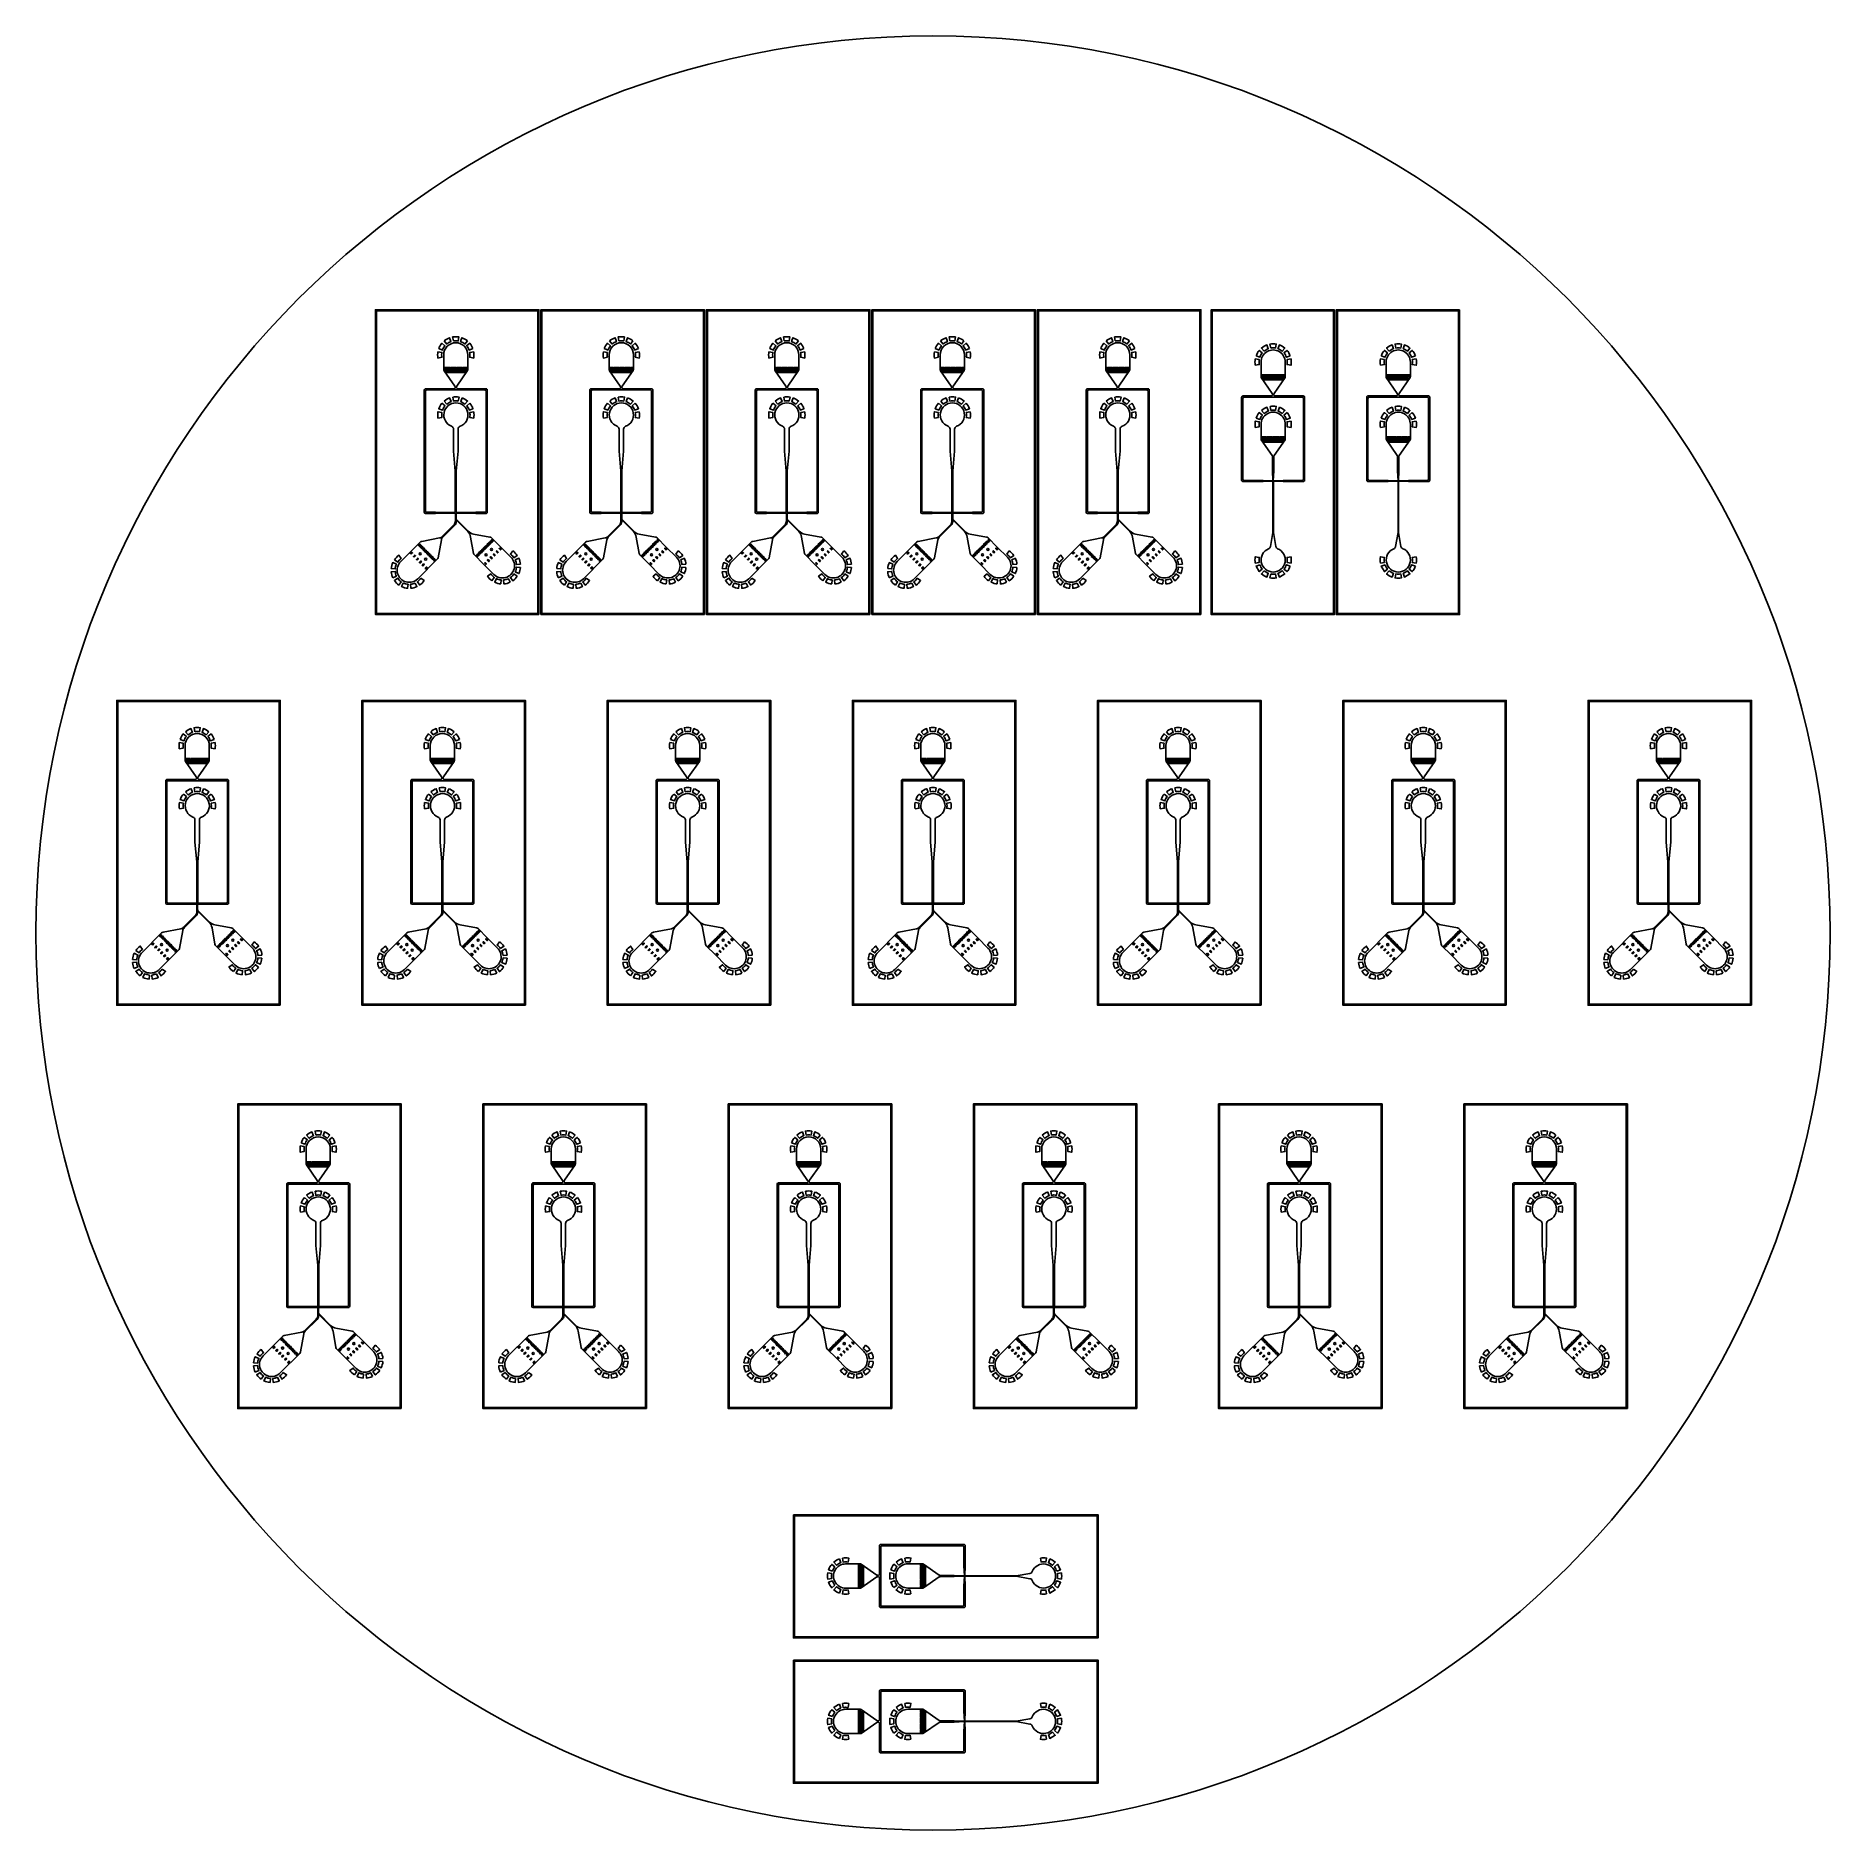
# Model space of a CAD drawing. Header units: millimetres. Extents: x -10 to 78.9, y -27.5 to 61.4.
import ezdxf

# ---------------------------------------------------------------- set-up
doc = ezdxf.new("R2010")
doc.units = ezdxf.units.MM
doc.header["$MEASUREMENT"] = 0

msp = doc.modelspace()

# ---------------------------------------------------------------- linework, layer by layer
for p, q in [((10.962, 43.878), (10.932, 43.878)), ((19.162, 43.878), (19.132, 43.878)), ((27.362, 43.878), (27.332, 43.878)), ((35.562, 43.878), (35.532, 43.878)), ((43.762, 43.878), (43.732, 43.878)), ((9.341, 37.694), (9.342, 37.694)), ((11.842, 37.754), (11.842, 37.753)), ((17.541, 37.694), (17.542, 37.694)), ((20.042, 37.754), (20.042, 37.753)), ((25.741, 37.694), (25.742, 37.694)), ((28.242, 37.754), (28.242, 37.753)), ((33.941, 37.694), (33.942, 37.694)), ((36.442, 37.754), (36.442, 37.753)), ((42.141, 37.694), (42.142, 37.694)), ((44.642, 37.754), (44.642, 37.753)), ((8.776, 35.525), (8.847, 35.596)), ((9.222, 35.879), (9.293, 35.949)), ((9.36, 35.741), (9.431, 35.812)), ((9.429, 35.672), (9.5, 35.743)), ((9.566, 35.535), (9.637, 35.606)), ((12.293, 35.923), (12.222, 35.994)), ((12.637, 36.267), (12.566, 36.338)), ((16.976, 35.525), (17.047, 35.596)), ((17.422, 35.879), (17.493, 35.949)), ((17.56, 35.741), (17.631, 35.812)), ((17.629, 35.672), (17.7, 35.743)), ((17.766, 35.535), (17.837, 35.606)), ((20.493, 35.923), (20.422, 35.994)), ((20.837, 36.267), (20.766, 36.338)), ((25.176, 35.525), (25.247, 35.596)), ((25.622, 35.879), (25.693, 35.949)), ((25.76, 35.741), (25.831, 35.812)), ((25.829, 35.672), (25.9, 35.743)), ((25.966, 35.535), (26.037, 35.606)), ((28.693, 35.923), (28.622, 35.994)), ((29.037, 36.267), (28.966, 36.338)), ((33.376, 35.525), (33.447, 35.596)), ((33.822, 35.879), (33.893, 35.949)), ((33.96, 35.741), (34.031, 35.812)), ((34.029, 35.672), (34.1, 35.743)), ((34.166, 35.535), (34.237, 35.606)), ((36.893, 35.923), (36.822, 35.994)), ((37.237, 36.267), (37.166, 36.338)), ((41.576, 35.525), (41.647, 35.596)), ((42.022, 35.879), (42.093, 35.949)), ((42.16, 35.741), (42.231, 35.812)), ((42.229, 35.672), (42.3, 35.743)), ((42.366, 35.535), (42.437, 35.606)), ((45.093, 35.923), (45.022, 35.994)), ((45.437, 36.267), (45.366, 36.338)), ((8.922, 35.379), (8.993, 35.45)), ((9.359, 34.942), (9.43, 35.013)), ((12.363, 35.194), (12.293, 35.264)), ((17.122, 35.379), (17.193, 35.45)), ((17.559, 34.942), (17.63, 35.013)), ((20.563, 35.194), (20.493, 35.264)), ((25.322, 35.379), (25.393, 35.45)), ((25.759, 34.942), (25.83, 35.013)), ((28.763, 35.194), (28.693, 35.264)), ((33.522, 35.379), (33.593, 35.45)), ((33.959, 34.942), (34.03, 35.013)), ((36.963, 35.194), (36.893, 35.264)), ((41.722, 35.379), (41.793, 35.45)), ((42.159, 34.942), (42.23, 35.013)), ((45.163, 35.194), (45.093, 35.264)), ((-1.852, 24.515), (-1.882, 24.515)), ((10.298, 24.515), (10.268, 24.515)), ((22.448, 24.515), (22.418, 24.515)), ((34.598, 24.515), (34.568, 24.515)), ((46.748, 24.515), (46.718, 24.515)), ((58.898, 24.515), (58.868, 24.515)), ((71.048, 24.515), (71.018, 24.515)), ((-3.473, 18.331), (-3.472, 18.331)), ((-0.972, 18.391), (-0.972, 18.391)), ((8.677, 18.331), (8.678, 18.331)), ((11.178, 18.391), (11.178, 18.391)), ((20.827, 18.331), (20.828, 18.331)), ((23.328, 18.391), (23.328, 18.391)), ((32.977, 18.331), (32.978, 18.331)), ((35.478, 18.391), (35.478, 18.391)), ((45.127, 18.331), (45.128, 18.331)), ((47.628, 18.391), (47.628, 18.391)), ((57.277, 18.331), (57.278, 18.331)), ((59.778, 18.391), (59.778, 18.391)), ((69.427, 18.331), (69.428, 18.331)), ((71.928, 18.391), (71.928, 18.391)), ((-0.177, 16.905), (-0.248, 16.976)), ((11.973, 16.905), (11.902, 16.976)), ((24.123, 16.905), (24.052, 16.976)), ((36.273, 16.905), (36.202, 16.976)), ((48.423, 16.905), (48.352, 16.976)), ((60.573, 16.905), (60.502, 16.976)), ((72.723, 16.905), (72.652, 16.976)), ((-4.038, 16.163), (-3.967, 16.234)), ((-3.892, 16.017), (-3.821, 16.088)), ((-3.591, 16.517), (-3.521, 16.587)), ((-3.454, 16.379), (-3.383, 16.45)), ((-3.385, 16.31), (-3.314, 16.381)), ((-3.247, 16.173), (-3.177, 16.243)), ((-0.521, 16.561), (-0.592, 16.632)), ((8.112, 16.163), (8.183, 16.234)), ((8.258, 16.017), (8.329, 16.088)), ((8.559, 16.517), (8.629, 16.587)), ((8.696, 16.379), (8.767, 16.45)), ((8.765, 16.31), (8.836, 16.381)), ((8.903, 16.173), (8.973, 16.243)), ((11.629, 16.561), (11.558, 16.632)), ((20.262, 16.163), (20.333, 16.234)), ((20.408, 16.017), (20.479, 16.088)), ((20.709, 16.517), (20.779, 16.587)), ((20.846, 16.379), (20.917, 16.45)), ((20.915, 16.31), (20.986, 16.381)), ((21.053, 16.173), (21.123, 16.243)), ((23.779, 16.561), (23.708, 16.632)), ((32.412, 16.163), (32.483, 16.234)), ((32.558, 16.017), (32.629, 16.088)), ((32.859, 16.517), (32.929, 16.587)), ((32.996, 16.379), (33.067, 16.45)), ((33.065, 16.31), (33.136, 16.381)), ((33.203, 16.173), (33.273, 16.243)), ((35.929, 16.561), (35.858, 16.632)), ((44.562, 16.163), (44.633, 16.234)), ((44.708, 16.017), (44.779, 16.088)), ((45.009, 16.517), (45.079, 16.587)), ((45.146, 16.379), (45.217, 16.45)), ((45.215, 16.31), (45.286, 16.381)), ((45.353, 16.173), (45.423, 16.243)), ((48.079, 16.561), (48.008, 16.632)), ((56.712, 16.163), (56.783, 16.234)), ((56.858, 16.017), (56.929, 16.088)), ((57.159, 16.517), (57.229, 16.587)), ((57.296, 16.379), (57.367, 16.45)), ((57.365, 16.31), (57.436, 16.381)), ((57.503, 16.173), (57.573, 16.243)), ((60.229, 16.561), (60.158, 16.632)), ((68.862, 16.163), (68.933, 16.234)), ((69.008, 16.017), (69.079, 16.088)), ((69.309, 16.517), (69.379, 16.587)), ((69.446, 16.379), (69.517, 16.45)), ((69.515, 16.31), (69.586, 16.381)), ((69.653, 16.173), (69.723, 16.243)), ((72.379, 16.561), (72.308, 16.632)), ((-3.455, 15.58), (-3.384, 15.651)), ((-0.451, 15.831), (-0.521, 15.902)), ((8.695, 15.58), (8.766, 15.651)), ((11.699, 15.831), (11.629, 15.902)), ((20.845, 15.58), (20.916, 15.651)), ((23.849, 15.831), (23.779, 15.902)), ((32.995, 15.58), (33.066, 15.651)), ((35.999, 15.831), (35.929, 15.902)), ((45.145, 15.58), (45.216, 15.651)), ((48.149, 15.831), (48.079, 15.902)), ((57.295, 15.58), (57.366, 15.651)), ((60.299, 15.831), (60.229, 15.902)), ((69.445, 15.58), (69.516, 15.651)), ((72.449, 15.831), (72.379, 15.902)), ((4.144, 4.528), (4.114, 4.528)), ((16.294, 4.528), (16.264, 4.528)), ((28.444, 4.528), (28.414, 4.528)), ((40.594, 4.528), (40.564, 4.528)), ((52.744, 4.528), (52.714, 4.528)), ((64.894, 4.528), (64.864, 4.528)), ((2.523, -1.656), (2.523, -1.656)), ((5.023, -1.596), (5.023, -1.596)), ((14.673, -1.656), (14.673, -1.656)), ((17.173, -1.596), (17.173, -1.596)), ((26.823, -1.656), (26.823, -1.656)), ((29.323, -1.596), (29.323, -1.596)), ((38.973, -1.656), (38.973, -1.656)), ((41.473, -1.596), (41.473, -1.596)), ((51.123, -1.656), (51.123, -1.656)), ((53.623, -1.596), (53.623, -1.596)), ((63.273, -1.656), (63.273, -1.656)), ((65.773, -1.596), (65.773, -1.596)), ((2.404, -3.471), (2.475, -3.4)), ((2.542, -3.608), (2.613, -3.538)), ((5.475, -3.426), (5.404, -3.356)), ((5.819, -3.083), (5.748, -3.012)), ((14.554, -3.471), (14.625, -3.4)), ((14.692, -3.608), (14.763, -3.538)), ((17.625, -3.426), (17.554, -3.356)), ((17.969, -3.083), (17.898, -3.012)), ((26.704, -3.471), (26.775, -3.4)), ((26.842, -3.608), (26.913, -3.538)), ((29.775, -3.426), (29.704, -3.356)), ((30.119, -3.083), (30.048, -3.012)), ((38.854, -3.471), (38.925, -3.4)), ((38.992, -3.608), (39.063, -3.538)), ((41.925, -3.426), (41.854, -3.356)), ((42.269, -3.083), (42.198, -3.012)), ((51.004, -3.471), (51.075, -3.4)), ((51.142, -3.608), (51.213, -3.538)), ((54.075, -3.426), (54.004, -3.356)), ((54.419, -3.083), (54.348, -3.012)), ((63.154, -3.471), (63.225, -3.4)), ((63.292, -3.608), (63.363, -3.538)), ((66.225, -3.426), (66.154, -3.356)), ((66.569, -3.083), (66.498, -3.012)), ((1.958, -3.824), (2.029, -3.754)), ((2.104, -3.97), (2.175, -3.899)), ((2.541, -4.407), (2.612, -4.336)), ((2.611, -3.677), (2.681, -3.607)), ((2.748, -3.815), (2.819, -3.744)), ((5.545, -4.156), (5.474, -4.085)), ((14.108, -3.824), (14.179, -3.754)), ((14.254, -3.97), (14.325, -3.899)), ((14.691, -4.407), (14.762, -4.336)), ((14.761, -3.677), (14.831, -3.607)), ((14.898, -3.815), (14.969, -3.744)), ((17.695, -4.156), (17.624, -4.085)), ((26.258, -3.824), (26.329, -3.754)), ((26.404, -3.97), (26.475, -3.899)), ((26.841, -4.407), (26.912, -4.336)), ((26.911, -3.677), (26.981, -3.607)), ((27.048, -3.815), (27.119, -3.744)), ((29.845, -4.156), (29.774, -4.085)), ((38.408, -3.824), (38.479, -3.754)), ((38.554, -3.97), (38.625, -3.899)), ((38.991, -4.407), (39.062, -4.336)), ((39.061, -3.677), (39.131, -3.607)), ((39.198, -3.815), (39.269, -3.744)), ((41.995, -4.156), (41.924, -4.085)), ((50.558, -3.824), (50.629, -3.754)), ((50.704, -3.97), (50.775, -3.899)), ((51.141, -4.407), (51.212, -4.336)), ((51.211, -3.677), (51.281, -3.607)), ((51.348, -3.815), (51.419, -3.744)), ((54.145, -4.156), (54.074, -4.085)), ((62.708, -3.824), (62.779, -3.754)), ((62.854, -3.97), (62.925, -3.899)), ((63.291, -4.407), (63.362, -4.336)), ((63.361, -3.677), (63.431, -3.607)), ((63.498, -3.815), (63.569, -3.744)), ((66.295, -4.156), (66.224, -4.085))]:
    msp.add_line(p, q)
for points in [[(14.957, 32.69), (6.857, 32.69), (6.857, 47.79), (14.957, 47.79)], [(14.907, 32.74), (6.907, 32.74), (6.907, 47.74), (14.907, 47.74)], [(23.157, 32.69), (15.057, 32.69), (15.057, 47.79), (23.157, 47.79)], [(23.107, 32.74), (15.107, 32.74), (15.107, 47.74), (23.107, 47.74)], [(31.357, 32.69), (23.257, 32.69), (23.257, 47.79), (31.357, 47.79)], [(31.307, 32.74), (23.307, 32.74), (23.307, 47.74), (31.307, 47.74)], [(39.557, 32.69), (31.457, 32.69), (31.457, 47.79), (39.557, 47.79)], [(39.507, 32.74), (31.507, 32.74), (31.507, 47.74), (39.507, 47.74)], [(47.757, 32.69), (39.657, 32.69), (39.657, 47.79), (47.757, 47.79)], [(47.707, 32.74), (39.707, 32.74), (39.707, 47.74), (47.707, 47.74)], [(54.375, 47.788), (48.275, 47.788), (48.275, 32.688), (54.375, 32.688)], [(54.325, 47.738), (48.325, 47.738), (48.325, 32.738), (54.325, 32.738)], [(60.575, 47.788), (54.475, 47.788), (54.475, 32.688), (60.575, 32.688)], [(60.525, 47.738), (54.525, 47.738), (54.525, 32.738), (60.525, 32.738)], [(10.257, 44.923), (10.257, 44.823), (10.307, 44.823), (10.307, 44.923)], [(10.377, 44.923), (10.327, 44.923), (10.327, 44.823), (10.377, 44.823)], [(10.392, 44.773), (10.342, 44.773), (10.342, 44.673), (10.392, 44.673)], [(10.447, 44.923), (10.397, 44.923), (10.397, 44.823), (10.447, 44.823)], [(10.405, 44.773), (10.405, 44.673), (10.455, 44.673), (10.455, 44.773)], [(10.517, 44.923), (10.467, 44.923), (10.467, 44.823), (10.517, 44.823)], [(10.468, 44.773), (10.468, 44.673), (10.518, 44.673), (10.518, 44.773)], [(10.532, 44.773), (10.532, 44.673), (10.582, 44.673), (10.582, 44.773)], [(10.537, 44.923), (10.537, 44.823), (10.587, 44.823), (10.587, 44.923)], [(10.645, 44.773), (10.595, 44.773), (10.595, 44.673), (10.645, 44.673)], [(10.657, 44.823), (10.657, 44.923), (10.607, 44.923), (10.607, 44.823)], [(10.708, 44.773), (10.658, 44.773), (10.658, 44.673), (10.708, 44.673)], [(10.727, 44.823), (10.727, 44.923), (10.677, 44.923), (10.677, 44.823)], [(10.772, 44.773), (10.722, 44.773), (10.722, 44.673), (10.772, 44.673)], [(10.797, 44.823), (10.797, 44.923), (10.747, 44.923), (10.747, 44.823)], [(10.835, 44.773), (10.785, 44.773), (10.785, 44.673), (10.835, 44.673)], [(10.867, 44.823), (10.867, 44.923), (10.817, 44.923), (10.817, 44.823)], [(10.848, 44.673), (10.898, 44.673), (10.898, 44.773), (10.848, 44.773)], [(10.887, 44.923), (10.887, 44.823), (10.937, 44.823), (10.937, 44.923)], [(10.912, 44.773), (10.912, 44.673), (10.962, 44.673), (10.962, 44.773)], [(11.007, 44.923), (10.957, 44.923), (10.957, 44.823), (11.007, 44.823)], [(10.975, 44.773), (10.975, 44.673), (11.025, 44.673), (11.025, 44.773)], [(11.027, 44.823), (11.077, 44.823), (11.077, 44.923), (11.027, 44.923)], [(11.038, 44.773), (11.038, 44.673), (11.088, 44.673), (11.088, 44.773)], [(11.147, 44.923), (11.097, 44.923), (11.097, 44.823), (11.147, 44.823)], [(11.102, 44.773), (11.102, 44.673), (11.152, 44.673), (11.152, 44.773)], [(11.165, 44.773), (11.165, 44.673), (11.215, 44.673), (11.215, 44.773)], [(11.217, 44.923), (11.167, 44.923), (11.167, 44.823), (11.217, 44.823)], [(11.278, 44.673), (11.278, 44.773), (11.228, 44.773), (11.228, 44.673)], [(11.287, 44.923), (11.237, 44.923), (11.237, 44.823), (11.287, 44.823)], [(11.292, 44.673), (11.342, 44.673), (11.342, 44.773), (11.292, 44.773)], [(11.307, 44.823), (11.357, 44.823), (11.357, 44.923), (11.307, 44.923)], [(11.377, 44.923), (11.377, 44.823), (11.427, 44.823), (11.427, 44.923)], [(18.457, 44.923), (18.457, 44.823), (18.507, 44.823), (18.507, 44.923)], [(18.577, 44.923), (18.527, 44.923), (18.527, 44.823), (18.577, 44.823)], [(18.592, 44.773), (18.542, 44.773), (18.542, 44.673), (18.592, 44.673)], [(18.647, 44.923), (18.597, 44.923), (18.597, 44.823), (18.647, 44.823)], [(18.605, 44.773), (18.605, 44.673), (18.655, 44.673), (18.655, 44.773)], [(18.717, 44.923), (18.667, 44.923), (18.667, 44.823), (18.717, 44.823)], [(18.668, 44.773), (18.668, 44.673), (18.718, 44.673), (18.718, 44.773)], [(18.732, 44.773), (18.732, 44.673), (18.782, 44.673), (18.782, 44.773)], [(18.737, 44.923), (18.737, 44.823), (18.787, 44.823), (18.787, 44.923)], [(18.845, 44.773), (18.795, 44.773), (18.795, 44.673), (18.845, 44.673)], [(18.857, 44.823), (18.857, 44.923), (18.807, 44.923), (18.807, 44.823)], [(18.908, 44.773), (18.858, 44.773), (18.858, 44.673), (18.908, 44.673)], [(18.927, 44.823), (18.927, 44.923), (18.877, 44.923), (18.877, 44.823)], [(18.972, 44.773), (18.922, 44.773), (18.922, 44.673), (18.972, 44.673)], [(18.997, 44.823), (18.997, 44.923), (18.947, 44.923), (18.947, 44.823)], [(19.035, 44.773), (18.985, 44.773), (18.985, 44.673), (19.035, 44.673)], [(19.067, 44.823), (19.067, 44.923), (19.017, 44.923), (19.017, 44.823)], [(19.048, 44.673), (19.098, 44.673), (19.098, 44.773), (19.048, 44.773)], [(19.087, 44.923), (19.087, 44.823), (19.137, 44.823), (19.137, 44.923)], [(19.112, 44.773), (19.112, 44.673), (19.162, 44.673), (19.162, 44.773)], [(19.207, 44.923), (19.157, 44.923), (19.157, 44.823), (19.207, 44.823)], [(19.175, 44.773), (19.175, 44.673), (19.225, 44.673), (19.225, 44.773)], [(19.227, 44.823), (19.277, 44.823), (19.277, 44.923), (19.227, 44.923)], [(19.238, 44.773), (19.238, 44.673), (19.288, 44.673), (19.288, 44.773)], [(19.347, 44.923), (19.297, 44.923), (19.297, 44.823), (19.347, 44.823)], [(19.302, 44.773), (19.302, 44.673), (19.352, 44.673), (19.352, 44.773)], [(19.365, 44.773), (19.365, 44.673), (19.415, 44.673), (19.415, 44.773)], [(19.417, 44.923), (19.367, 44.923), (19.367, 44.823), (19.417, 44.823)], [(19.478, 44.673), (19.478, 44.773), (19.428, 44.773), (19.428, 44.673)], [(19.487, 44.923), (19.437, 44.923), (19.437, 44.823), (19.487, 44.823)], [(19.492, 44.673), (19.542, 44.673), (19.542, 44.773), (19.492, 44.773)], [(19.507, 44.823), (19.557, 44.823), (19.557, 44.923), (19.507, 44.923)], [(19.577, 44.923), (19.577, 44.823), (19.627, 44.823), (19.627, 44.923)], [(26.657, 44.923), (26.657, 44.823), (26.707, 44.823), (26.707, 44.923)], [(26.777, 44.923), (26.727, 44.923), (26.727, 44.823), (26.777, 44.823)], [(26.792, 44.773), (26.742, 44.773), (26.742, 44.673), (26.792, 44.673)], [(26.847, 44.923), (26.797, 44.923), (26.797, 44.823), (26.847, 44.823)], [(26.805, 44.773), (26.805, 44.673), (26.855, 44.673), (26.855, 44.773)], [(26.917, 44.923), (26.867, 44.923), (26.867, 44.823), (26.917, 44.823)], [(26.868, 44.773), (26.868, 44.673), (26.918, 44.673), (26.918, 44.773)], [(26.932, 44.773), (26.932, 44.673), (26.982, 44.673), (26.982, 44.773)], [(26.937, 44.923), (26.937, 44.823), (26.987, 44.823), (26.987, 44.923)], [(27.045, 44.773), (26.995, 44.773), (26.995, 44.673), (27.045, 44.673)], [(27.057, 44.823), (27.057, 44.923), (27.007, 44.923), (27.007, 44.823)], [(27.108, 44.773), (27.058, 44.773), (27.058, 44.673), (27.108, 44.673)], [(27.127, 44.823), (27.127, 44.923), (27.077, 44.923), (27.077, 44.823)], [(27.172, 44.773), (27.122, 44.773), (27.122, 44.673), (27.172, 44.673)], [(27.197, 44.823), (27.197, 44.923), (27.147, 44.923), (27.147, 44.823)], [(27.235, 44.773), (27.185, 44.773), (27.185, 44.673), (27.235, 44.673)], [(27.267, 44.823), (27.267, 44.923), (27.217, 44.923), (27.217, 44.823)], [(27.248, 44.673), (27.298, 44.673), (27.298, 44.773), (27.248, 44.773)], [(27.287, 44.923), (27.287, 44.823), (27.337, 44.823), (27.337, 44.923)], [(27.312, 44.773), (27.312, 44.673), (27.362, 44.673), (27.362, 44.773)], [(27.407, 44.923), (27.357, 44.923), (27.357, 44.823), (27.407, 44.823)], [(27.375, 44.773), (27.375, 44.673), (27.425, 44.673), (27.425, 44.773)], [(27.427, 44.823), (27.477, 44.823), (27.477, 44.923), (27.427, 44.923)], [(27.438, 44.773), (27.438, 44.673), (27.488, 44.673), (27.488, 44.773)], [(27.547, 44.923), (27.497, 44.923), (27.497, 44.823), (27.547, 44.823)], [(27.502, 44.773), (27.502, 44.673), (27.552, 44.673), (27.552, 44.773)], [(27.565, 44.773), (27.565, 44.673), (27.615, 44.673), (27.615, 44.773)], [(27.617, 44.923), (27.567, 44.923), (27.567, 44.823), (27.617, 44.823)], [(27.678, 44.673), (27.678, 44.773), (27.628, 44.773), (27.628, 44.673)], [(27.687, 44.923), (27.637, 44.923), (27.637, 44.823), (27.687, 44.823)], [(27.692, 44.673), (27.742, 44.673), (27.742, 44.773), (27.692, 44.773)], [(27.707, 44.823), (27.757, 44.823), (27.757, 44.923), (27.707, 44.923)], [(27.777, 44.923), (27.777, 44.823), (27.827, 44.823), (27.827, 44.923)], [(34.857, 44.923), (34.857, 44.823), (34.907, 44.823), (34.907, 44.923)], [(34.977, 44.923), (34.927, 44.923), (34.927, 44.823), (34.977, 44.823)], [(34.992, 44.773), (34.942, 44.773), (34.942, 44.673), (34.992, 44.673)], [(35.047, 44.923), (34.997, 44.923), (34.997, 44.823), (35.047, 44.823)], [(35.005, 44.773), (35.005, 44.673), (35.055, 44.673), (35.055, 44.773)], [(35.117, 44.923), (35.067, 44.923), (35.067, 44.823), (35.117, 44.823)], [(35.068, 44.773), (35.068, 44.673), (35.118, 44.673), (35.118, 44.773)], [(35.132, 44.773), (35.132, 44.673), (35.182, 44.673), (35.182, 44.773)], [(35.137, 44.923), (35.137, 44.823), (35.187, 44.823), (35.187, 44.923)], [(35.245, 44.773), (35.195, 44.773), (35.195, 44.673), (35.245, 44.673)], [(35.257, 44.823), (35.257, 44.923), (35.207, 44.923), (35.207, 44.823)], [(35.308, 44.773), (35.258, 44.773), (35.258, 44.673), (35.308, 44.673)], [(35.327, 44.823), (35.327, 44.923), (35.277, 44.923), (35.277, 44.823)], [(35.372, 44.773), (35.322, 44.773), (35.322, 44.673), (35.372, 44.673)], [(35.397, 44.823), (35.397, 44.923), (35.347, 44.923), (35.347, 44.823)], [(35.435, 44.773), (35.385, 44.773), (35.385, 44.673), (35.435, 44.673)], [(35.467, 44.823), (35.467, 44.923), (35.417, 44.923), (35.417, 44.823)], [(35.448, 44.673), (35.498, 44.673), (35.498, 44.773), (35.448, 44.773)], [(35.487, 44.923), (35.487, 44.823), (35.537, 44.823), (35.537, 44.923)], [(35.512, 44.773), (35.512, 44.673), (35.562, 44.673), (35.562, 44.773)], [(35.607, 44.923), (35.557, 44.923), (35.557, 44.823), (35.607, 44.823)], [(35.575, 44.773), (35.575, 44.673), (35.625, 44.673), (35.625, 44.773)], [(35.627, 44.823), (35.677, 44.823), (35.677, 44.923), (35.627, 44.923)], [(35.638, 44.773), (35.638, 44.673), (35.688, 44.673), (35.688, 44.773)], [(35.747, 44.923), (35.697, 44.923), (35.697, 44.823), (35.747, 44.823)], [(35.702, 44.773), (35.702, 44.673), (35.752, 44.673), (35.752, 44.773)], [(35.765, 44.773), (35.765, 44.673), (35.815, 44.673), (35.815, 44.773)], [(35.817, 44.923), (35.767, 44.923), (35.767, 44.823), (35.817, 44.823)], [(35.878, 44.673), (35.878, 44.773), (35.828, 44.773), (35.828, 44.673)], [(35.887, 44.923), (35.837, 44.923), (35.837, 44.823), (35.887, 44.823)], [(35.892, 44.673), (35.942, 44.673), (35.942, 44.773), (35.892, 44.773)], [(35.907, 44.823), (35.957, 44.823), (35.957, 44.923), (35.907, 44.923)], [(35.977, 44.923), (35.977, 44.823), (36.027, 44.823), (36.027, 44.923)], [(43.057, 44.923), (43.057, 44.823), (43.107, 44.823), (43.107, 44.923)], [(43.177, 44.923), (43.127, 44.923), (43.127, 44.823), (43.177, 44.823)], [(43.192, 44.773), (43.142, 44.773), (43.142, 44.673), (43.192, 44.673)], [(43.247, 44.923), (43.197, 44.923), (43.197, 44.823), (43.247, 44.823)], [(43.205, 44.773), (43.205, 44.673), (43.255, 44.673), (43.255, 44.773)], [(43.317, 44.923), (43.267, 44.923), (43.267, 44.823), (43.317, 44.823)], [(43.268, 44.773), (43.268, 44.673), (43.318, 44.673), (43.318, 44.773)], [(43.332, 44.773), (43.332, 44.673), (43.382, 44.673), (43.382, 44.773)], [(43.337, 44.923), (43.337, 44.823), (43.387, 44.823), (43.387, 44.923)], [(43.445, 44.773), (43.395, 44.773), (43.395, 44.673), (43.445, 44.673)], [(43.457, 44.823), (43.457, 44.923), (43.407, 44.923), (43.407, 44.823)], [(43.508, 44.773), (43.458, 44.773), (43.458, 44.673), (43.508, 44.673)], [(43.527, 44.823), (43.527, 44.923), (43.477, 44.923), (43.477, 44.823)], [(43.572, 44.773), (43.522, 44.773), (43.522, 44.673), (43.572, 44.673)], [(43.597, 44.823), (43.597, 44.923), (43.547, 44.923), (43.547, 44.823)], [(43.635, 44.773), (43.585, 44.773), (43.585, 44.673), (43.635, 44.673)], [(43.667, 44.823), (43.667, 44.923), (43.617, 44.923), (43.617, 44.823)], [(43.648, 44.673), (43.698, 44.673), (43.698, 44.773), (43.648, 44.773)], [(43.687, 44.923), (43.687, 44.823), (43.737, 44.823), (43.737, 44.923)], [(43.712, 44.773), (43.712, 44.673), (43.762, 44.673), (43.762, 44.773)], [(43.807, 44.923), (43.757, 44.923), (43.757, 44.823), (43.807, 44.823)], [(43.775, 44.773), (43.775, 44.673), (43.825, 44.673), (43.825, 44.773)], [(43.827, 44.823), (43.877, 44.823), (43.877, 44.923), (43.827, 44.923)], [(43.838, 44.773), (43.838, 44.673), (43.888, 44.673), (43.888, 44.773)], [(43.947, 44.923), (43.897, 44.923), (43.897, 44.823), (43.947, 44.823)], [(43.902, 44.773), (43.902, 44.673), (43.952, 44.673), (43.952, 44.773)], [(43.965, 44.773), (43.965, 44.673), (44.015, 44.673), (44.015, 44.773)], [(44.017, 44.923), (43.967, 44.923), (43.967, 44.823), (44.017, 44.823)], [(44.078, 44.673), (44.078, 44.773), (44.028, 44.773), (44.028, 44.673)], [(44.087, 44.923), (44.037, 44.923), (44.037, 44.823), (44.087, 44.823)], [(44.092, 44.673), (44.142, 44.673), (44.142, 44.773), (44.092, 44.773)], [(44.107, 44.823), (44.157, 44.823), (44.157, 44.923), (44.107, 44.923)], [(44.177, 44.923), (44.177, 44.823), (44.227, 44.823), (44.227, 44.923)], [(50.804, 44.567), (50.754, 44.567), (50.754, 44.467), (50.804, 44.467)], [(50.874, 44.467), (50.874, 44.567), (50.824, 44.567), (50.824, 44.467)], [(50.944, 44.467), (50.944, 44.567), (50.894, 44.567), (50.894, 44.467)], [(51.014, 44.467), (51.014, 44.567), (50.964, 44.567), (50.964, 44.467)], [(51.084, 44.467), (51.084, 44.567), (51.034, 44.567), (51.034, 44.467)], [(51.154, 44.467), (51.154, 44.567), (51.104, 44.567), (51.104, 44.467)], [(51.224, 44.467), (51.224, 44.567), (51.174, 44.567), (51.174, 44.467)], [(51.294, 44.467), (51.294, 44.567), (51.244, 44.567), (51.244, 44.467)], [(51.364, 44.467), (51.364, 44.567), (51.314, 44.567), (51.314, 44.467)], [(51.434, 44.467), (51.434, 44.567), (51.384, 44.567), (51.384, 44.467)], [(51.504, 44.467), (51.504, 44.567), (51.454, 44.567), (51.454, 44.467)], [(51.574, 44.467), (51.574, 44.567), (51.524, 44.567), (51.524, 44.467)], [(51.644, 44.467), (51.644, 44.567), (51.594, 44.567), (51.594, 44.467)], [(51.714, 44.467), (51.714, 44.567), (51.664, 44.567), (51.664, 44.467)], [(51.784, 44.467), (51.784, 44.567), (51.734, 44.567), (51.734, 44.467)], [(51.854, 44.467), (51.854, 44.567), (51.804, 44.567), (51.804, 44.467)], [(51.924, 44.467), (51.924, 44.567), (51.874, 44.567), (51.874, 44.467)], [(57.004, 44.567), (56.954, 44.567), (56.954, 44.467), (57.004, 44.467)], [(57.074, 44.467), (57.074, 44.567), (57.024, 44.567), (57.024, 44.467)], [(57.144, 44.467), (57.144, 44.567), (57.094, 44.567), (57.094, 44.467)], [(57.214, 44.467), (57.214, 44.567), (57.164, 44.567), (57.164, 44.467)], [(57.284, 44.467), (57.284, 44.567), (57.234, 44.567), (57.234, 44.467)], [(57.354, 44.467), (57.354, 44.567), (57.304, 44.567), (57.304, 44.467)], [(57.424, 44.467), (57.424, 44.567), (57.374, 44.567), (57.374, 44.467)], [(57.494, 44.467), (57.494, 44.567), (57.444, 44.567), (57.444, 44.467)], [(57.564, 44.467), (57.564, 44.567), (57.514, 44.567), (57.514, 44.467)], [(57.634, 44.467), (57.634, 44.567), (57.584, 44.567), (57.584, 44.467)], [(57.704, 44.467), (57.704, 44.567), (57.654, 44.567), (57.654, 44.467)], [(57.774, 44.467), (57.774, 44.567), (57.724, 44.567), (57.724, 44.467)], [(57.844, 44.467), (57.844, 44.567), (57.794, 44.567), (57.794, 44.467)], [(57.914, 44.467), (57.914, 44.567), (57.864, 44.567), (57.864, 44.467)], [(57.984, 44.467), (57.984, 44.567), (57.934, 44.567), (57.934, 44.467)], [(58.054, 44.467), (58.054, 44.567), (58.004, 44.567), (58.004, 44.467)], [(58.124, 44.467), (58.124, 44.567), (58.074, 44.567), (58.074, 44.467)], [(50.889, 44.417), (50.839, 44.417), (50.839, 44.317), (50.889, 44.317)], [(50.953, 44.417), (50.903, 44.417), (50.903, 44.317), (50.953, 44.317)], [(51.016, 44.417), (50.966, 44.417), (50.966, 44.317), (51.016, 44.317)], [(51.079, 44.417), (51.029, 44.417), (51.029, 44.317), (51.079, 44.317)], [(51.143, 44.417), (51.093, 44.417), (51.093, 44.317), (51.143, 44.317)], [(51.206, 44.417), (51.156, 44.417), (51.156, 44.317), (51.206, 44.317)], [(51.269, 44.417), (51.219, 44.417), (51.219, 44.317), (51.269, 44.317)], [(51.333, 44.417), (51.283, 44.417), (51.283, 44.317), (51.333, 44.317)], [(51.396, 44.417), (51.346, 44.417), (51.346, 44.317), (51.396, 44.317)], [(51.459, 44.417), (51.409, 44.417), (51.409, 44.317), (51.459, 44.317)], [(51.523, 44.417), (51.473, 44.417), (51.473, 44.317), (51.523, 44.317)], [(51.586, 44.417), (51.536, 44.417), (51.536, 44.317), (51.586, 44.317)], [(51.649, 44.417), (51.599, 44.417), (51.599, 44.317), (51.649, 44.317)], [(51.713, 44.417), (51.663, 44.417), (51.663, 44.317), (51.713, 44.317)], [(51.776, 44.417), (51.726, 44.417), (51.726, 44.317), (51.776, 44.317)], [(51.839, 44.417), (51.789, 44.417), (51.789, 44.317), (51.839, 44.317)], [(57.089, 44.417), (57.039, 44.417), (57.039, 44.317), (57.089, 44.317)], [(57.153, 44.417), (57.103, 44.417), (57.103, 44.317), (57.153, 44.317)], [(57.216, 44.417), (57.166, 44.417), (57.166, 44.317), (57.216, 44.317)], [(57.279, 44.417), (57.229, 44.417), (57.229, 44.317), (57.279, 44.317)], [(57.343, 44.417), (57.293, 44.417), (57.293, 44.317), (57.343, 44.317)], [(57.406, 44.417), (57.356, 44.417), (57.356, 44.317), (57.406, 44.317)], [(57.469, 44.417), (57.419, 44.417), (57.419, 44.317), (57.469, 44.317)], [(57.533, 44.417), (57.483, 44.417), (57.483, 44.317), (57.533, 44.317)], [(57.596, 44.417), (57.546, 44.417), (57.546, 44.317), (57.596, 44.317)], [(57.659, 44.417), (57.609, 44.417), (57.609, 44.317), (57.659, 44.317)], [(57.723, 44.417), (57.673, 44.417), (57.673, 44.317), (57.723, 44.317)], [(57.786, 44.417), (57.736, 44.417), (57.736, 44.317), (57.786, 44.317)], [(57.849, 44.417), (57.799, 44.417), (57.799, 44.317), (57.849, 44.317)], [(57.913, 44.417), (57.863, 44.417), (57.863, 44.317), (57.913, 44.317)], [(57.976, 44.417), (57.926, 44.417), (57.926, 44.317), (57.976, 44.317)], [(58.039, 44.417), (57.989, 44.417), (57.989, 44.317), (58.039, 44.317)], [(50.756, 41.485), (50.756, 41.385), (50.806, 41.385), (50.806, 41.485)], [(50.876, 41.485), (50.826, 41.485), (50.826, 41.385), (50.876, 41.385)], [(50.841, 41.335), (50.841, 41.235), (50.891, 41.235), (50.891, 41.335)], [(50.946, 41.485), (50.896, 41.485), (50.896, 41.385), (50.946, 41.385)], [(50.904, 41.335), (50.904, 41.235), (50.954, 41.235), (50.954, 41.335)], [(50.966, 41.385), (51.016, 41.385), (51.016, 41.485), (50.966, 41.485)], [(50.967, 41.335), (50.967, 41.235), (51.017, 41.235), (51.017, 41.335)], [(51.031, 41.335), (51.031, 41.235), (51.081, 41.235), (51.081, 41.335)], [(51.086, 41.385), (51.086, 41.485), (51.036, 41.485), (51.036, 41.385)], [(51.144, 41.335), (51.094, 41.335), (51.094, 41.235), (51.144, 41.235)], [(51.156, 41.385), (51.156, 41.485), (51.106, 41.485), (51.106, 41.385)], [(51.157, 41.335), (51.157, 41.235), (51.207, 41.235), (51.207, 41.335)], [(51.226, 41.385), (51.226, 41.485), (51.176, 41.485), (51.176, 41.385)], [(51.221, 41.335), (51.221, 41.235), (51.271, 41.235), (51.271, 41.335)], [(51.246, 41.485), (51.246, 41.385), (51.296, 41.385), (51.296, 41.485)], [(51.334, 41.335), (51.284, 41.335), (51.284, 41.235), (51.334, 41.235)], [(51.366, 41.385), (51.366, 41.485), (51.316, 41.485), (51.316, 41.385)], [(51.397, 41.335), (51.347, 41.335), (51.347, 41.235), (51.397, 41.235)], [(51.436, 41.485), (51.386, 41.485), (51.386, 41.385), (51.436, 41.385)], [(51.411, 41.235), (51.461, 41.235), (51.461, 41.335), (51.411, 41.335)], [(51.506, 41.485), (51.456, 41.485), (51.456, 41.385), (51.506, 41.385)], [(51.474, 41.335), (51.474, 41.235), (51.524, 41.235), (51.524, 41.335)], [(51.576, 41.485), (51.526, 41.485), (51.526, 41.385), (51.576, 41.385)], [(51.537, 41.335), (51.537, 41.235), (51.587, 41.235), (51.587, 41.335)], [(51.646, 41.385), (51.646, 41.485), (51.596, 41.485), (51.596, 41.385)], [(51.601, 41.335), (51.601, 41.235), (51.651, 41.235), (51.651, 41.335)], [(51.664, 41.335), (51.664, 41.235), (51.714, 41.235), (51.714, 41.335)], [(51.666, 41.485), (51.666, 41.385), (51.716, 41.385), (51.716, 41.485)], [(51.727, 41.335), (51.727, 41.235), (51.777, 41.235), (51.777, 41.335)], [(51.786, 41.485), (51.736, 41.485), (51.736, 41.385), (51.786, 41.385)], [(51.791, 41.235), (51.841, 41.235), (51.841, 41.335), (51.791, 41.335)], [(51.856, 41.385), (51.856, 41.485), (51.806, 41.485), (51.806, 41.385)], [(51.926, 41.485), (51.876, 41.485), (51.876, 41.385), (51.926, 41.385)], [(56.956, 41.485), (56.956, 41.385), (57.006, 41.385), (57.006, 41.485)], [(57.076, 41.485), (57.026, 41.485), (57.026, 41.385), (57.076, 41.385)], [(57.041, 41.335), (57.041, 41.235), (57.091, 41.235), (57.091, 41.335)], [(57.146, 41.485), (57.096, 41.485), (57.096, 41.385), (57.146, 41.385)], [(57.104, 41.335), (57.104, 41.235), (57.154, 41.235), (57.154, 41.335)], [(57.166, 41.385), (57.216, 41.385), (57.216, 41.485), (57.166, 41.485)], [(57.167, 41.335), (57.167, 41.235), (57.217, 41.235), (57.217, 41.335)], [(57.231, 41.335), (57.231, 41.235), (57.281, 41.235), (57.281, 41.335)], [(57.286, 41.385), (57.286, 41.485), (57.236, 41.485), (57.236, 41.385)], [(57.344, 41.335), (57.294, 41.335), (57.294, 41.235), (57.344, 41.235)], [(57.356, 41.385), (57.356, 41.485), (57.306, 41.485), (57.306, 41.385)], [(57.357, 41.335), (57.357, 41.235), (57.407, 41.235), (57.407, 41.335)], [(57.426, 41.385), (57.426, 41.485), (57.376, 41.485), (57.376, 41.385)], [(57.421, 41.335), (57.421, 41.235), (57.471, 41.235), (57.471, 41.335)], [(57.446, 41.485), (57.446, 41.385), (57.496, 41.385), (57.496, 41.485)], [(57.534, 41.335), (57.484, 41.335), (57.484, 41.235), (57.534, 41.235)], [(57.566, 41.385), (57.566, 41.485), (57.516, 41.485), (57.516, 41.385)], [(57.597, 41.335), (57.547, 41.335), (57.547, 41.235), (57.597, 41.235)], [(57.636, 41.485), (57.586, 41.485), (57.586, 41.385), (57.636, 41.385)], [(57.611, 41.235), (57.661, 41.235), (57.661, 41.335), (57.611, 41.335)], [(57.706, 41.485), (57.656, 41.485), (57.656, 41.385), (57.706, 41.385)], [(57.674, 41.335), (57.674, 41.235), (57.724, 41.235), (57.724, 41.335)], [(57.776, 41.485), (57.726, 41.485), (57.726, 41.385), (57.776, 41.385)], [(57.737, 41.335), (57.737, 41.235), (57.787, 41.235), (57.787, 41.335)], [(57.846, 41.385), (57.846, 41.485), (57.796, 41.485), (57.796, 41.385)], [(57.801, 41.335), (57.801, 41.235), (57.851, 41.235), (57.851, 41.335)], [(57.864, 41.335), (57.864, 41.235), (57.914, 41.235), (57.914, 41.335)], [(57.866, 41.485), (57.866, 41.385), (57.916, 41.385), (57.916, 41.485)], [(57.927, 41.335), (57.927, 41.235), (57.977, 41.235), (57.977, 41.335)], [(57.986, 41.485), (57.936, 41.485), (57.936, 41.385), (57.986, 41.385)], [(57.991, 41.235), (58.041, 41.235), (58.041, 41.335), (57.991, 41.335)], [(58.056, 41.385), (58.056, 41.485), (58.006, 41.485), (58.006, 41.385)], [(58.126, 41.485), (58.076, 41.485), (58.076, 41.385), (58.126, 41.385)], [(8.631, 35.671), (8.702, 35.742), (8.666, 35.777), (8.595, 35.706)], [(8.776, 35.525), (8.847, 35.596), (8.812, 35.632), (8.741, 35.561)], [(9.052, 36.192), (8.981, 36.12), (9.016, 36.085), (9.087, 36.156)], [(9.085, 36.016), (9.156, 36.087), (9.121, 36.123), (9.05, 36.052)], [(9.154, 35.948), (9.225, 36.019), (9.189, 36.054), (9.118, 35.983)], [(9.187, 35.914), (9.222, 35.879), (9.294, 35.95), (9.258, 35.985)], [(9.327, 35.916), (9.256, 35.845), (9.291, 35.81), (9.362, 35.881)], [(9.36, 35.741), (9.431, 35.812), (9.396, 35.848), (9.325, 35.777)], [(9.5, 35.743), (9.465, 35.779), (9.393, 35.708), (9.429, 35.672)], [(9.498, 35.604), (9.569, 35.675), (9.533, 35.71), (9.462, 35.639)], [(9.637, 35.606), (9.602, 35.641), (9.531, 35.57), (9.566, 35.535)], [(9.706, 35.537), (9.671, 35.572), (9.6, 35.501), (9.635, 35.466)], [(11.914, 35.544), (11.949, 35.579), (11.878, 35.65), (11.843, 35.615)], [(12.018, 35.648), (11.947, 35.719), (11.911, 35.684), (11.982, 35.613)], [(12.051, 35.681), (12.087, 35.717), (12.016, 35.788), (11.98, 35.752)], [(12.12, 35.75), (12.155, 35.786), (12.084, 35.857), (12.049, 35.821)], [(12.258, 35.888), (12.293, 35.923), (12.222, 35.994), (12.187, 35.959)], [(12.255, 36.028), (12.326, 35.957), (12.362, 35.992), (12.291, 36.063)], [(12.359, 36.132), (12.324, 36.096), (12.395, 36.025), (12.43, 36.061)], [(12.464, 36.094), (12.499, 36.129), (12.428, 36.201), (12.393, 36.165)], [(12.533, 36.163), (12.568, 36.198), (12.497, 36.269), (12.462, 36.234)], [(12.601, 36.232), (12.637, 36.267), (12.566, 36.338), (12.53, 36.303)], [(12.599, 36.372), (12.67, 36.3), (12.706, 36.336), (12.635, 36.407)], [(12.694, 35.666), (12.765, 35.595), (12.8, 35.631), (12.729, 35.702)], [(12.84, 35.812), (12.911, 35.741), (12.946, 35.776), (12.875, 35.847)], [(13.021, 35.993), (12.985, 35.958), (13.056, 35.887), (13.092, 35.922)], [(16.831, 35.671), (16.902, 35.742), (16.866, 35.777), (16.795, 35.706)], [(16.976, 35.525), (17.047, 35.596), (17.012, 35.632), (16.941, 35.561)], [(17.252, 36.192), (17.181, 36.12), (17.216, 36.085), (17.287, 36.156)], [(17.285, 36.016), (17.356, 36.087), (17.321, 36.123), (17.25, 36.052)], [(17.354, 35.948), (17.425, 36.019), (17.389, 36.054), (17.318, 35.983)], [(17.387, 35.914), (17.422, 35.879), (17.494, 35.95), (17.458, 35.985)], [(17.527, 35.916), (17.456, 35.845), (17.491, 35.81), (17.562, 35.881)], [(17.56, 35.741), (17.631, 35.812), (17.596, 35.848), (17.525, 35.777)], [(17.7, 35.743), (17.665, 35.779), (17.593, 35.708), (17.629, 35.672)], [(17.698, 35.604), (17.769, 35.675), (17.733, 35.71), (17.662, 35.639)], [(17.837, 35.606), (17.802, 35.641), (17.731, 35.57), (17.766, 35.535)], [(17.906, 35.537), (17.871, 35.572), (17.8, 35.501), (17.835, 35.466)], [(20.114, 35.544), (20.149, 35.579), (20.078, 35.65), (20.043, 35.615)], [(20.218, 35.648), (20.147, 35.719), (20.111, 35.684), (20.182, 35.613)], [(20.251, 35.681), (20.287, 35.717), (20.216, 35.788), (20.18, 35.752)], [(20.32, 35.75), (20.355, 35.786), (20.284, 35.857), (20.249, 35.821)], [(20.458, 35.888), (20.493, 35.923), (20.422, 35.994), (20.387, 35.959)], [(20.455, 36.028), (20.526, 35.957), (20.562, 35.992), (20.491, 36.063)], [(20.559, 36.132), (20.524, 36.096), (20.595, 36.025), (20.63, 36.061)], [(20.664, 36.094), (20.699, 36.129), (20.628, 36.201), (20.593, 36.165)], [(20.733, 36.163), (20.768, 36.198), (20.697, 36.269), (20.662, 36.234)], [(20.801, 36.232), (20.837, 36.267), (20.766, 36.338), (20.73, 36.303)], [(20.799, 36.372), (20.87, 36.3), (20.906, 36.336), (20.835, 36.407)], [(20.894, 35.666), (20.965, 35.595), (21, 35.631), (20.929, 35.702)], [(21.04, 35.812), (21.111, 35.741), (21.146, 35.776), (21.075, 35.847)], [(21.221, 35.993), (21.185, 35.958), (21.256, 35.887), (21.292, 35.922)], [(25.031, 35.671), (25.102, 35.742), (25.066, 35.777), (24.995, 35.706)], [(25.176, 35.525), (25.247, 35.596), (25.212, 35.632), (25.141, 35.561)], [(25.452, 36.192), (25.381, 36.12), (25.416, 36.085), (25.487, 36.156)], [(25.485, 36.016), (25.556, 36.087), (25.521, 36.123), (25.45, 36.052)], [(25.554, 35.948), (25.625, 36.019), (25.589, 36.054), (25.518, 35.983)], [(25.587, 35.914), (25.622, 35.879), (25.694, 35.95), (25.658, 35.985)], [(25.727, 35.916), (25.656, 35.845), (25.691, 35.81), (25.762, 35.881)], [(25.76, 35.741), (25.831, 35.812), (25.796, 35.848), (25.725, 35.777)], [(25.9, 35.743), (25.865, 35.779), (25.793, 35.708), (25.829, 35.672)], [(25.898, 35.604), (25.969, 35.675), (25.933, 35.71), (25.862, 35.639)], [(26.037, 35.606), (26.002, 35.641), (25.931, 35.57), (25.966, 35.535)], [(26.106, 35.537), (26.071, 35.572), (26, 35.501), (26.035, 35.466)], [(28.314, 35.544), (28.349, 35.579), (28.278, 35.65), (28.243, 35.615)], [(28.418, 35.648), (28.347, 35.719), (28.311, 35.684), (28.382, 35.613)], [(28.451, 35.681), (28.487, 35.717), (28.416, 35.788), (28.38, 35.752)], [(28.52, 35.75), (28.555, 35.786), (28.484, 35.857), (28.449, 35.821)], [(28.658, 35.888), (28.693, 35.923), (28.622, 35.994), (28.587, 35.959)], [(28.655, 36.028), (28.726, 35.957), (28.762, 35.992), (28.691, 36.063)], [(28.759, 36.132), (28.724, 36.096), (28.795, 36.025), (28.83, 36.061)], [(28.864, 36.094), (28.899, 36.129), (28.828, 36.201), (28.793, 36.165)], [(28.933, 36.163), (28.968, 36.198), (28.897, 36.269), (28.862, 36.234)], [(29.001, 36.232), (29.037, 36.267), (28.966, 36.338), (28.93, 36.303)], [(28.999, 36.372), (29.07, 36.3), (29.106, 36.336), (29.035, 36.407)], [(29.094, 35.666), (29.165, 35.595), (29.2, 35.631), (29.129, 35.702)], [(29.24, 35.812), (29.311, 35.741), (29.346, 35.776), (29.275, 35.847)], [(29.421, 35.993), (29.385, 35.958), (29.456, 35.887), (29.492, 35.922)], [(33.231, 35.671), (33.302, 35.742), (33.266, 35.777), (33.195, 35.706)], [(33.376, 35.525), (33.447, 35.596), (33.412, 35.632), (33.341, 35.561)], [(33.652, 36.192), (33.581, 36.12), (33.616, 36.085), (33.687, 36.156)], [(33.685, 36.016), (33.756, 36.087), (33.721, 36.123), (33.65, 36.052)], [(33.754, 35.948), (33.825, 36.019), (33.789, 36.054), (33.718, 35.983)], [(33.787, 35.914), (33.822, 35.879), (33.894, 35.95), (33.858, 35.985)], [(33.927, 35.916), (33.856, 35.845), (33.891, 35.81), (33.962, 35.881)], [(33.96, 35.741), (34.031, 35.812), (33.996, 35.848), (33.925, 35.777)], [(34.1, 35.743), (34.065, 35.779), (33.993, 35.708), (34.029, 35.672)], [(34.098, 35.604), (34.169, 35.675), (34.133, 35.71), (34.062, 35.639)], [(34.237, 35.606), (34.202, 35.641), (34.131, 35.57), (34.166, 35.535)], [(34.306, 35.537), (34.271, 35.572), (34.2, 35.501), (34.235, 35.466)], [(36.514, 35.544), (36.549, 35.579), (36.478, 35.65), (36.443, 35.615)], [(36.618, 35.648), (36.547, 35.719), (36.511, 35.684), (36.582, 35.613)], [(36.651, 35.681), (36.687, 35.717), (36.616, 35.788), (36.58, 35.752)], [(36.72, 35.75), (36.755, 35.786), (36.684, 35.857), (36.649, 35.821)], [(36.858, 35.888), (36.893, 35.923), (36.822, 35.994), (36.787, 35.959)], [(36.855, 36.028), (36.926, 35.957), (36.962, 35.992), (36.891, 36.063)], [(36.959, 36.132), (36.924, 36.096), (36.995, 36.025), (37.03, 36.061)], [(37.064, 36.094), (37.099, 36.129), (37.028, 36.201), (36.993, 36.165)], [(37.133, 36.163), (37.168, 36.198), (37.097, 36.269), (37.062, 36.234)], [(37.201, 36.232), (37.237, 36.267), (37.166, 36.338), (37.13, 36.303)], [(37.199, 36.372), (37.27, 36.3), (37.306, 36.336), (37.235, 36.407)], [(37.294, 35.666), (37.365, 35.595), (37.4, 35.631), (37.329, 35.702)], [(37.44, 35.812), (37.511, 35.741), (37.546, 35.776), (37.475, 35.847)], [(37.621, 35.993), (37.585, 35.958), (37.656, 35.887), (37.692, 35.922)], [(41.431, 35.671), (41.502, 35.742), (41.466, 35.777), (41.395, 35.706)], [(41.576, 35.525), (41.647, 35.596), (41.612, 35.632), (41.541, 35.561)], [(41.852, 36.192), (41.781, 36.12), (41.816, 36.085), (41.887, 36.156)], [(41.885, 36.016), (41.956, 36.087), (41.921, 36.123), (41.85, 36.052)], [(41.954, 35.948), (42.025, 36.019), (41.989, 36.054), (41.918, 35.983)], [(41.987, 35.914), (42.022, 35.879), (42.094, 35.95), (42.058, 35.985)], [(42.127, 35.916), (42.056, 35.845), (42.091, 35.81), (42.162, 35.881)], [(42.16, 35.741), (42.231, 35.812), (42.196, 35.848), (42.125, 35.777)], [(42.3, 35.743), (42.265, 35.779), (42.193, 35.708), (42.229, 35.672)], [(42.298, 35.604), (42.369, 35.675), (42.333, 35.71), (42.262, 35.639)], [(42.437, 35.606), (42.402, 35.641), (42.331, 35.57), (42.366, 35.535)], [(42.506, 35.537), (42.471, 35.572), (42.4, 35.501), (42.435, 35.466)], [(44.714, 35.544), (44.749, 35.579), (44.678, 35.65), (44.643, 35.615)], [(44.818, 35.648), (44.747, 35.719), (44.711, 35.684), (44.782, 35.613)], [(44.851, 35.681), (44.887, 35.717), (44.816, 35.788), (44.78, 35.752)], [(44.92, 35.75), (44.955, 35.786), (44.884, 35.857), (44.849, 35.821)], [(45.058, 35.888), (45.093, 35.923), (45.022, 35.994), (44.987, 35.959)], [(45.055, 36.028), (45.126, 35.957), (45.162, 35.992), (45.091, 36.063)], [(45.159, 36.132), (45.124, 36.096), (45.195, 36.025), (45.23, 36.061)], [(45.264, 36.094), (45.299, 36.129), (45.228, 36.201), (45.193, 36.165)], [(45.333, 36.163), (45.368, 36.198), (45.297, 36.269), (45.262, 36.234)], [(45.401, 36.232), (45.437, 36.267), (45.366, 36.338), (45.33, 36.303)], [(45.399, 36.372), (45.47, 36.3), (45.506, 36.336), (45.435, 36.407)], [(45.494, 35.666), (45.565, 35.595), (45.6, 35.631), (45.529, 35.702)], [(45.64, 35.812), (45.711, 35.741), (45.746, 35.776), (45.675, 35.847)], [(45.821, 35.993), (45.785, 35.958), (45.856, 35.887), (45.892, 35.922)], [(8.922, 35.379), (8.993, 35.451), (8.958, 35.486), (8.887, 35.415)], [(9.068, 35.234), (9.139, 35.305), (9.103, 35.34), (9.032, 35.269)], [(9.213, 35.088), (9.284, 35.159), (9.249, 35.195), (9.178, 35.124)], [(9.324, 34.978), (9.359, 34.942), (9.43, 35.014), (9.395, 35.049)], [(9.704, 35.397), (9.775, 35.468), (9.74, 35.504), (9.669, 35.433)], [(9.737, 35.364), (9.773, 35.329), (9.844, 35.4), (9.808, 35.435)], [(12.257, 35.229), (12.328, 35.158), (12.363, 35.194), (12.292, 35.265)], [(12.509, 35.339), (12.438, 35.41), (12.403, 35.375), (12.474, 35.304)], [(12.655, 35.485), (12.584, 35.556), (12.548, 35.521), (12.619, 35.45)], [(17.122, 35.379), (17.193, 35.451), (17.158, 35.486), (17.087, 35.415)], [(17.268, 35.234), (17.339, 35.305), (17.303, 35.34), (17.232, 35.269)], [(17.413, 35.088), (17.484, 35.159), (17.449, 35.195), (17.378, 35.124)], [(17.524, 34.978), (17.559, 34.942), (17.63, 35.014), (17.595, 35.049)], [(17.904, 35.397), (17.975, 35.468), (17.94, 35.504), (17.869, 35.433)], [(17.937, 35.364), (17.973, 35.329), (18.044, 35.4), (18.008, 35.435)], [(20.457, 35.229), (20.528, 35.158), (20.563, 35.194), (20.492, 35.265)], [(20.709, 35.339), (20.638, 35.41), (20.603, 35.375), (20.674, 35.304)], [(20.855, 35.485), (20.784, 35.556), (20.748, 35.521), (20.819, 35.45)], [(25.322, 35.379), (25.393, 35.451), (25.358, 35.486), (25.287, 35.415)], [(25.468, 35.234), (25.539, 35.305), (25.503, 35.34), (25.432, 35.269)], [(25.613, 35.088), (25.684, 35.159), (25.649, 35.195), (25.578, 35.124)], [(25.724, 34.978), (25.759, 34.942), (25.83, 35.014), (25.795, 35.049)], [(26.104, 35.397), (26.175, 35.468), (26.14, 35.504), (26.069, 35.433)], [(26.137, 35.364), (26.173, 35.329), (26.244, 35.4), (26.208, 35.435)], [(28.657, 35.229), (28.728, 35.158), (28.763, 35.194), (28.692, 35.265)], [(28.909, 35.339), (28.838, 35.41), (28.803, 35.375), (28.874, 35.304)], [(29.055, 35.485), (28.984, 35.556), (28.948, 35.521), (29.019, 35.45)], [(33.522, 35.379), (33.593, 35.451), (33.558, 35.486), (33.487, 35.415)], [(33.668, 35.234), (33.739, 35.305), (33.703, 35.34), (33.632, 35.269)], [(33.813, 35.088), (33.884, 35.159), (33.849, 35.195), (33.778, 35.124)], [(33.924, 34.978), (33.959, 34.942), (34.03, 35.014), (33.995, 35.049)], [(34.304, 35.397), (34.375, 35.468), (34.34, 35.504), (34.269, 35.433)], [(34.337, 35.364), (34.373, 35.329), (34.444, 35.4), (34.408, 35.435)], [(36.857, 35.229), (36.928, 35.158), (36.963, 35.194), (36.892, 35.265)], [(37.109, 35.339), (37.038, 35.41), (37.003, 35.375), (37.074, 35.304)], [(37.255, 35.485), (37.184, 35.556), (37.148, 35.521), (37.219, 35.45)], [(41.722, 35.379), (41.793, 35.451), (41.758, 35.486), (41.687, 35.415)], [(41.868, 35.234), (41.939, 35.305), (41.903, 35.34), (41.832, 35.269)], [(42.013, 35.088), (42.084, 35.159), (42.049, 35.195), (41.978, 35.124)], [(42.124, 34.978), (42.159, 34.942), (42.23, 35.014), (42.195, 35.049)], [(42.504, 35.397), (42.575, 35.468), (42.54, 35.504), (42.469, 35.433)], [(42.537, 35.364), (42.573, 35.329), (42.644, 35.4), (42.608, 35.435)], [(45.057, 35.229), (45.128, 35.158), (45.163, 35.194), (45.092, 35.265)], [(45.309, 35.339), (45.238, 35.41), (45.203, 35.375), (45.274, 35.304)], [(45.455, 35.485), (45.384, 35.556), (45.348, 35.521), (45.419, 35.45)], [(2.143, 13.328), (-5.957, 13.328), (-5.957, 28.428), (2.143, 28.428)], [(2.093, 13.378), (-5.907, 13.378), (-5.907, 28.378), (2.093, 28.378)], [(14.293, 13.328), (6.193, 13.328), (6.193, 28.428), (14.293, 28.428)], [(14.243, 13.378), (6.243, 13.378), (6.243, 28.378), (14.243, 28.378)], [(26.443, 13.328), (18.343, 13.328), (18.343, 28.428), (26.443, 28.428)], [(26.393, 13.378), (18.393, 13.378), (18.393, 28.378), (26.393, 28.378)], [(38.593, 13.328), (30.493, 13.328), (30.493, 28.428), (38.593, 28.428)], [(38.543, 13.378), (30.543, 13.378), (30.543, 28.378), (38.543, 28.378)], [(50.743, 13.328), (42.643, 13.328), (42.643, 28.428), (50.743, 28.428)], [(50.693, 13.378), (42.693, 13.378), (42.693, 28.378), (50.693, 28.378)], [(62.893, 13.328), (54.793, 13.328), (54.793, 28.428), (62.893, 28.428)], [(62.843, 13.378), (54.843, 13.378), (54.843, 28.378), (62.843, 28.378)], [(75.043, 13.328), (66.943, 13.328), (66.943, 28.428), (75.043, 28.428)], [(74.993, 13.378), (66.993, 13.378), (66.993, 28.378), (74.993, 28.378)], [(-2.557, 25.561), (-2.557, 25.461), (-2.507, 25.461), (-2.507, 25.561)], [(-2.437, 25.561), (-2.487, 25.561), (-2.487, 25.461), (-2.437, 25.461)], [(-2.422, 25.411), (-2.472, 25.411), (-2.472, 25.311), (-2.422, 25.311)], [(-2.367, 25.561), (-2.417, 25.561), (-2.417, 25.461), (-2.367, 25.461)], [(-2.409, 25.411), (-2.409, 25.311), (-2.359, 25.311), (-2.359, 25.411)], [(-2.297, 25.561), (-2.347, 25.561), (-2.347, 25.461), (-2.297, 25.461)], [(-2.346, 25.411), (-2.346, 25.311), (-2.296, 25.311), (-2.296, 25.411)], [(-2.282, 25.411), (-2.282, 25.311), (-2.232, 25.311), (-2.232, 25.411)], [(-2.277, 25.561), (-2.277, 25.461), (-2.227, 25.461), (-2.227, 25.561)], [(-2.169, 25.411), (-2.219, 25.411), (-2.219, 25.311), (-2.169, 25.311)], [(-2.157, 25.461), (-2.157, 25.561), (-2.207, 25.561), (-2.207, 25.461)], [(-2.106, 25.411), (-2.156, 25.411), (-2.156, 25.311), (-2.106, 25.311)], [(-2.087, 25.461), (-2.087, 25.561), (-2.137, 25.561), (-2.137, 25.461)], [(-2.042, 25.411), (-2.092, 25.411), (-2.092, 25.311), (-2.042, 25.311)], [(-2.017, 25.461), (-2.017, 25.561), (-2.067, 25.561), (-2.067, 25.461)], [(-1.979, 25.411), (-2.029, 25.411), (-2.029, 25.311), (-1.979, 25.311)], [(-1.947, 25.461), (-1.947, 25.561), (-1.997, 25.561), (-1.997, 25.461)], [(-1.966, 25.311), (-1.916, 25.311), (-1.916, 25.411), (-1.966, 25.411)], [(-1.927, 25.561), (-1.927, 25.461), (-1.877, 25.461), (-1.877, 25.561)], [(-1.902, 25.411), (-1.902, 25.311), (-1.852, 25.311), (-1.852, 25.411)], [(-1.807, 25.561), (-1.857, 25.561), (-1.857, 25.461), (-1.807, 25.461)], [(-1.839, 25.411), (-1.839, 25.311), (-1.789, 25.311), (-1.789, 25.411)], [(-1.787, 25.461), (-1.737, 25.461), (-1.737, 25.561), (-1.787, 25.561)], [(-1.776, 25.411), (-1.776, 25.311), (-1.726, 25.311), (-1.726, 25.411)], [(-1.667, 25.561), (-1.717, 25.561), (-1.717, 25.461), (-1.667, 25.461)], [(-1.712, 25.411), (-1.712, 25.311), (-1.662, 25.311), (-1.662, 25.411)], [(-1.649, 25.411), (-1.649, 25.311), (-1.599, 25.311), (-1.599, 25.411)], [(-1.597, 25.561), (-1.647, 25.561), (-1.647, 25.461), (-1.597, 25.461)], [(-1.536, 25.311), (-1.536, 25.411), (-1.586, 25.411), (-1.586, 25.311)], [(-1.527, 25.561), (-1.577, 25.561), (-1.577, 25.461), (-1.527, 25.461)], [(-1.522, 25.311), (-1.472, 25.311), (-1.472, 25.411), (-1.522, 25.411)], [(-1.507, 25.461), (-1.457, 25.461), (-1.457, 25.561), (-1.507, 25.561)], [(-1.437, 25.561), (-1.437, 25.461), (-1.387, 25.461), (-1.387, 25.561)], [(9.593, 25.561), (9.593, 25.461), (9.643, 25.461), (9.643, 25.561)], [(9.713, 25.561), (9.663, 25.561), (9.663, 25.461), (9.713, 25.461)], [(9.728, 25.411), (9.678, 25.411), (9.678, 25.311), (9.728, 25.311)], [(9.783, 25.561), (9.733, 25.561), (9.733, 25.461), (9.783, 25.461)], [(9.741, 25.411), (9.741, 25.311), (9.791, 25.311), (9.791, 25.411)], [(9.853, 25.561), (9.803, 25.561), (9.803, 25.461), (9.853, 25.461)], [(9.804, 25.411), (9.804, 25.311), (9.854, 25.311), (9.854, 25.411)], [(9.868, 25.411), (9.868, 25.311), (9.918, 25.311), (9.918, 25.411)], [(9.873, 25.561), (9.873, 25.461), (9.923, 25.461), (9.923, 25.561)], [(9.981, 25.411), (9.931, 25.411), (9.931, 25.311), (9.981, 25.311)], [(9.993, 25.461), (9.993, 25.561), (9.943, 25.561), (9.943, 25.461)], [(10.044, 25.411), (9.994, 25.411), (9.994, 25.311), (10.044, 25.311)], [(10.063, 25.461), (10.063, 25.561), (10.013, 25.561), (10.013, 25.461)], [(10.108, 25.411), (10.058, 25.411), (10.058, 25.311), (10.108, 25.311)], [(10.133, 25.461), (10.133, 25.561), (10.083, 25.561), (10.083, 25.461)], [(10.171, 25.411), (10.121, 25.411), (10.121, 25.311), (10.171, 25.311)], [(10.203, 25.461), (10.203, 25.561), (10.153, 25.561), (10.153, 25.461)], [(10.184, 25.311), (10.234, 25.311), (10.234, 25.411), (10.184, 25.411)], [(10.223, 25.561), (10.223, 25.461), (10.273, 25.461), (10.273, 25.561)], [(10.248, 25.411), (10.248, 25.311), (10.298, 25.311), (10.298, 25.411)], [(10.343, 25.561), (10.293, 25.561), (10.293, 25.461), (10.343, 25.461)], [(10.311, 25.411), (10.311, 25.311), (10.361, 25.311), (10.361, 25.411)], [(10.363, 25.461), (10.413, 25.461), (10.413, 25.561), (10.363, 25.561)], [(10.374, 25.411), (10.374, 25.311), (10.424, 25.311), (10.424, 25.411)], [(10.483, 25.561), (10.433, 25.561), (10.433, 25.461), (10.483, 25.461)], [(10.438, 25.411), (10.438, 25.311), (10.488, 25.311), (10.488, 25.411)], [(10.501, 25.411), (10.501, 25.311), (10.551, 25.311), (10.551, 25.411)], [(10.553, 25.561), (10.503, 25.561), (10.503, 25.461), (10.553, 25.461)], [(10.614, 25.311), (10.614, 25.411), (10.564, 25.411), (10.564, 25.311)], [(10.623, 25.561), (10.573, 25.561), (10.573, 25.461), (10.623, 25.461)], [(10.628, 25.311), (10.678, 25.311), (10.678, 25.411), (10.628, 25.411)], [(10.643, 25.461), (10.693, 25.461), (10.693, 25.561), (10.643, 25.561)], [(10.713, 25.561), (10.713, 25.461), (10.763, 25.461), (10.763, 25.561)], [(21.743, 25.561), (21.743, 25.461), (21.793, 25.461), (21.793, 25.561)], [(21.863, 25.561), (21.813, 25.561), (21.813, 25.461), (21.863, 25.461)], [(21.878, 25.411), (21.828, 25.411), (21.828, 25.311), (21.878, 25.311)], [(21.933, 25.561), (21.883, 25.561), (21.883, 25.461), (21.933, 25.461)], [(21.891, 25.411), (21.891, 25.311), (21.941, 25.311), (21.941, 25.411)], [(22.003, 25.561), (21.953, 25.561), (21.953, 25.461), (22.003, 25.461)], [(21.954, 25.411), (21.954, 25.311), (22.004, 25.311), (22.004, 25.411)], [(22.018, 25.411), (22.018, 25.311), (22.068, 25.311), (22.068, 25.411)], [(22.023, 25.561), (22.023, 25.461), (22.073, 25.461), (22.073, 25.561)], [(22.131, 25.411), (22.081, 25.411), (22.081, 25.311), (22.131, 25.311)], [(22.143, 25.461), (22.143, 25.561), (22.093, 25.561), (22.093, 25.461)], [(22.194, 25.411), (22.144, 25.411), (22.144, 25.311), (22.194, 25.311)], [(22.213, 25.461), (22.213, 25.561), (22.163, 25.561), (22.163, 25.461)], [(22.258, 25.411), (22.208, 25.411), (22.208, 25.311), (22.258, 25.311)], [(22.283, 25.461), (22.283, 25.561), (22.233, 25.561), (22.233, 25.461)], [(22.321, 25.411), (22.271, 25.411), (22.271, 25.311), (22.321, 25.311)], [(22.353, 25.461), (22.353, 25.561), (22.303, 25.561), (22.303, 25.461)], [(22.334, 25.311), (22.384, 25.311), (22.384, 25.411), (22.334, 25.411)], [(22.373, 25.561), (22.373, 25.461), (22.423, 25.461), (22.423, 25.561)], [(22.398, 25.411), (22.398, 25.311), (22.448, 25.311), (22.448, 25.411)], [(22.493, 25.561), (22.443, 25.561), (22.443, 25.461), (22.493, 25.461)], [(22.461, 25.411), (22.461, 25.311), (22.511, 25.311), (22.511, 25.411)], [(22.513, 25.461), (22.563, 25.461), (22.563, 25.561), (22.513, 25.561)], [(22.524, 25.411), (22.524, 25.311), (22.574, 25.311), (22.574, 25.411)], [(22.633, 25.561), (22.583, 25.561), (22.583, 25.461), (22.633, 25.461)], [(22.588, 25.411), (22.588, 25.311), (22.638, 25.311), (22.638, 25.411)], [(22.651, 25.411), (22.651, 25.311), (22.701, 25.311), (22.701, 25.411)], [(22.703, 25.561), (22.653, 25.561), (22.653, 25.461), (22.703, 25.461)], [(22.764, 25.311), (22.764, 25.411), (22.714, 25.411), (22.714, 25.311)], [(22.773, 25.561), (22.723, 25.561), (22.723, 25.461), (22.773, 25.461)], [(22.778, 25.311), (22.828, 25.311), (22.828, 25.411), (22.778, 25.411)], [(22.793, 25.461), (22.843, 25.461), (22.843, 25.561), (22.793, 25.561)], [(22.863, 25.561), (22.863, 25.461), (22.913, 25.461), (22.913, 25.561)], [(33.893, 25.561), (33.893, 25.461), (33.943, 25.461), (33.943, 25.561)], [(34.013, 25.561), (33.963, 25.561), (33.963, 25.461), (34.013, 25.461)], [(34.028, 25.411), (33.978, 25.411), (33.978, 25.311), (34.028, 25.311)], [(34.083, 25.561), (34.033, 25.561), (34.033, 25.461), (34.083, 25.461)], [(34.041, 25.411), (34.041, 25.311), (34.091, 25.311), (34.091, 25.411)], [(34.153, 25.561), (34.103, 25.561), (34.103, 25.461), (34.153, 25.461)], [(34.104, 25.411), (34.104, 25.311), (34.154, 25.311), (34.154, 25.411)], [(34.168, 25.411), (34.168, 25.311), (34.218, 25.311), (34.218, 25.411)], [(34.173, 25.561), (34.173, 25.461), (34.223, 25.461), (34.223, 25.561)], [(34.281, 25.411), (34.231, 25.411), (34.231, 25.311), (34.281, 25.311)], [(34.293, 25.461), (34.293, 25.561), (34.243, 25.561), (34.243, 25.461)], [(34.344, 25.411), (34.294, 25.411), (34.294, 25.311), (34.344, 25.311)], [(34.363, 25.461), (34.363, 25.561), (34.313, 25.561), (34.313, 25.461)], [(34.408, 25.411), (34.358, 25.411), (34.358, 25.311), (34.408, 25.311)], [(34.433, 25.461), (34.433, 25.561), (34.383, 25.561), (34.383, 25.461)], [(34.471, 25.411), (34.421, 25.411), (34.421, 25.311), (34.471, 25.311)], [(34.503, 25.461), (34.503, 25.561), (34.453, 25.561), (34.453, 25.461)], [(34.484, 25.311), (34.534, 25.311), (34.534, 25.411), (34.484, 25.411)], [(34.523, 25.561), (34.523, 25.461), (34.573, 25.461), (34.573, 25.561)], [(34.548, 25.411), (34.548, 25.311), (34.598, 25.311), (34.598, 25.411)], [(34.643, 25.561), (34.593, 25.561), (34.593, 25.461), (34.643, 25.461)], [(34.611, 25.411), (34.611, 25.311), (34.661, 25.311), (34.661, 25.411)], [(34.663, 25.461), (34.713, 25.461), (34.713, 25.561), (34.663, 25.561)], [(34.674, 25.411), (34.674, 25.311), (34.724, 25.311), (34.724, 25.411)], [(34.783, 25.561), (34.733, 25.561), (34.733, 25.461), (34.783, 25.461)], [(34.738, 25.411), (34.738, 25.311), (34.788, 25.311), (34.788, 25.411)], [(34.801, 25.411), (34.801, 25.311), (34.851, 25.311), (34.851, 25.411)], [(34.853, 25.561), (34.803, 25.561), (34.803, 25.461), (34.853, 25.461)], [(34.914, 25.311), (34.914, 25.411), (34.864, 25.411), (34.864, 25.311)], [(34.923, 25.561), (34.873, 25.561), (34.873, 25.461), (34.923, 25.461)], [(34.928, 25.311), (34.978, 25.311), (34.978, 25.411), (34.928, 25.411)], [(34.943, 25.461), (34.993, 25.461), (34.993, 25.561), (34.943, 25.561)], [(35.013, 25.561), (35.013, 25.461), (35.063, 25.461), (35.063, 25.561)], [(46.043, 25.561), (46.043, 25.461), (46.093, 25.461), (46.093, 25.561)], [(46.163, 25.561), (46.113, 25.561), (46.113, 25.461), (46.163, 25.461)], [(46.178, 25.411), (46.128, 25.411), (46.128, 25.311), (46.178, 25.311)], [(46.233, 25.561), (46.183, 25.561), (46.183, 25.461), (46.233, 25.461)], [(46.191, 25.411), (46.191, 25.311), (46.241, 25.311), (46.241, 25.411)], [(46.303, 25.561), (46.253, 25.561), (46.253, 25.461), (46.303, 25.461)], [(46.254, 25.411), (46.254, 25.311), (46.304, 25.311), (46.304, 25.411)], [(46.318, 25.411), (46.318, 25.311), (46.368, 25.311), (46.368, 25.411)], [(46.323, 25.561), (46.323, 25.461), (46.373, 25.461), (46.373, 25.561)], [(46.431, 25.411), (46.381, 25.411), (46.381, 25.311), (46.431, 25.311)], [(46.443, 25.461), (46.443, 25.561), (46.393, 25.561), (46.393, 25.461)], [(46.494, 25.411), (46.444, 25.411), (46.444, 25.311), (46.494, 25.311)], [(46.513, 25.461), (46.513, 25.561), (46.463, 25.561), (46.463, 25.461)], [(46.558, 25.411), (46.508, 25.411), (46.508, 25.311), (46.558, 25.311)], [(46.583, 25.461), (46.583, 25.561), (46.533, 25.561), (46.533, 25.461)], [(46.621, 25.411), (46.571, 25.411), (46.571, 25.311), (46.621, 25.311)], [(46.653, 25.461), (46.653, 25.561), (46.603, 25.561), (46.603, 25.461)], [(46.634, 25.311), (46.684, 25.311), (46.684, 25.411), (46.634, 25.411)], [(46.673, 25.561), (46.673, 25.461), (46.723, 25.461), (46.723, 25.561)], [(46.698, 25.411), (46.698, 25.311), (46.748, 25.311), (46.748, 25.411)], [(46.793, 25.561), (46.743, 25.561), (46.743, 25.461), (46.793, 25.461)], [(46.761, 25.411), (46.761, 25.311), (46.811, 25.311), (46.811, 25.411)], [(46.813, 25.461), (46.863, 25.461), (46.863, 25.561), (46.813, 25.561)], [(46.824, 25.411), (46.824, 25.311), (46.874, 25.311), (46.874, 25.411)], [(46.933, 25.561), (46.883, 25.561), (46.883, 25.461), (46.933, 25.461)], [(46.888, 25.411), (46.888, 25.311), (46.938, 25.311), (46.938, 25.411)], [(46.951, 25.411), (46.951, 25.311), (47.001, 25.311), (47.001, 25.411)], [(47.003, 25.561), (46.953, 25.561), (46.953, 25.461), (47.003, 25.461)], [(47.064, 25.311), (47.064, 25.411), (47.014, 25.411), (47.014, 25.311)], [(47.073, 25.561), (47.023, 25.561), (47.023, 25.461), (47.073, 25.461)], [(47.078, 25.311), (47.128, 25.311), (47.128, 25.411), (47.078, 25.411)], [(47.093, 25.461), (47.143, 25.461), (47.143, 25.561), (47.093, 25.561)], [(47.163, 25.561), (47.163, 25.461), (47.213, 25.461), (47.213, 25.561)], [(58.193, 25.561), (58.193, 25.461), (58.243, 25.461), (58.243, 25.561)], [(58.313, 25.561), (58.263, 25.561), (58.263, 25.461), (58.313, 25.461)], [(58.328, 25.411), (58.278, 25.411), (58.278, 25.311), (58.328, 25.311)], [(58.383, 25.561), (58.333, 25.561), (58.333, 25.461), (58.383, 25.461)], [(58.341, 25.411), (58.341, 25.311), (58.391, 25.311), (58.391, 25.411)], [(58.453, 25.561), (58.403, 25.561), (58.403, 25.461), (58.453, 25.461)], [(58.404, 25.411), (58.404, 25.311), (58.454, 25.311), (58.454, 25.411)], [(58.468, 25.411), (58.468, 25.311), (58.518, 25.311), (58.518, 25.411)], [(58.473, 25.561), (58.473, 25.461), (58.523, 25.461), (58.523, 25.561)], [(58.581, 25.411), (58.531, 25.411), (58.531, 25.311), (58.581, 25.311)], [(58.593, 25.461), (58.593, 25.561), (58.543, 25.561), (58.543, 25.461)], [(58.644, 25.411), (58.594, 25.411), (58.594, 25.311), (58.644, 25.311)], [(58.663, 25.461), (58.663, 25.561), (58.613, 25.561), (58.613, 25.461)], [(58.708, 25.411), (58.658, 25.411), (58.658, 25.311), (58.708, 25.311)], [(58.733, 25.461), (58.733, 25.561), (58.683, 25.561), (58.683, 25.461)], [(58.771, 25.411), (58.721, 25.411), (58.721, 25.311), (58.771, 25.311)], [(58.803, 25.461), (58.803, 25.561), (58.753, 25.561), (58.753, 25.461)], [(58.784, 25.311), (58.834, 25.311), (58.834, 25.411), (58.784, 25.411)], [(58.823, 25.561), (58.823, 25.461), (58.873, 25.461), (58.873, 25.561)], [(58.848, 25.411), (58.848, 25.311), (58.898, 25.311), (58.898, 25.411)], [(58.943, 25.561), (58.893, 25.561), (58.893, 25.461), (58.943, 25.461)], [(58.911, 25.411), (58.911, 25.311), (58.961, 25.311), (58.961, 25.411)], [(58.963, 25.461), (59.013, 25.461), (59.013, 25.561), (58.963, 25.561)], [(58.974, 25.411), (58.974, 25.311), (59.024, 25.311), (59.024, 25.411)], [(59.083, 25.561), (59.033, 25.561), (59.033, 25.461), (59.083, 25.461)], [(59.038, 25.411), (59.038, 25.311), (59.088, 25.311), (59.088, 25.411)], [(59.101, 25.411), (59.101, 25.311), (59.151, 25.311), (59.151, 25.411)], [(59.153, 25.561), (59.103, 25.561), (59.103, 25.461), (59.153, 25.461)], [(59.214, 25.311), (59.214, 25.411), (59.164, 25.411), (59.164, 25.311)], [(59.223, 25.561), (59.173, 25.561), (59.173, 25.461), (59.223, 25.461)], [(59.228, 25.311), (59.278, 25.311), (59.278, 25.411), (59.228, 25.411)], [(59.243, 25.461), (59.293, 25.461), (59.293, 25.561), (59.243, 25.561)], [(59.313, 25.561), (59.313, 25.461), (59.363, 25.461), (59.363, 25.561)], [(70.343, 25.561), (70.343, 25.461), (70.393, 25.461), (70.393, 25.561)], [(70.463, 25.561), (70.413, 25.561), (70.413, 25.461), (70.463, 25.461)], [(70.478, 25.411), (70.428, 25.411), (70.428, 25.311), (70.478, 25.311)], [(70.533, 25.561), (70.483, 25.561), (70.483, 25.461), (70.533, 25.461)], [(70.491, 25.411), (70.491, 25.311), (70.541, 25.311), (70.541, 25.411)], [(70.603, 25.561), (70.553, 25.561), (70.553, 25.461), (70.603, 25.461)], [(70.554, 25.411), (70.554, 25.311), (70.604, 25.311), (70.604, 25.411)], [(70.618, 25.411), (70.618, 25.311), (70.668, 25.311), (70.668, 25.411)], [(70.623, 25.561), (70.623, 25.461), (70.673, 25.461), (70.673, 25.561)], [(70.731, 25.411), (70.681, 25.411), (70.681, 25.311), (70.731, 25.311)], [(70.743, 25.461), (70.743, 25.561), (70.693, 25.561), (70.693, 25.461)], [(70.794, 25.411), (70.744, 25.411), (70.744, 25.311), (70.794, 25.311)], [(70.813, 25.461), (70.813, 25.561), (70.763, 25.561), (70.763, 25.461)], [(70.858, 25.411), (70.808, 25.411), (70.808, 25.311), (70.858, 25.311)], [(70.883, 25.461), (70.883, 25.561), (70.833, 25.561), (70.833, 25.461)], [(70.921, 25.411), (70.871, 25.411), (70.871, 25.311), (70.921, 25.311)], [(70.953, 25.461), (70.953, 25.561), (70.903, 25.561), (70.903, 25.461)], [(70.934, 25.311), (70.984, 25.311), (70.984, 25.411), (70.934, 25.411)], [(70.973, 25.561), (70.973, 25.461), (71.023, 25.461), (71.023, 25.561)], [(70.998, 25.411), (70.998, 25.311), (71.048, 25.311), (71.048, 25.411)], [(71.093, 25.561), (71.043, 25.561), (71.043, 25.461), (71.093, 25.461)], [(71.061, 25.411), (71.061, 25.311), (71.111, 25.311), (71.111, 25.411)], [(71.113, 25.461), (71.163, 25.461), (71.163, 25.561), (71.113, 25.561)], [(71.124, 25.411), (71.124, 25.311), (71.174, 25.311), (71.174, 25.411)], [(71.233, 25.561), (71.183, 25.561), (71.183, 25.461), (71.233, 25.461)], [(71.188, 25.411), (71.188, 25.311), (71.238, 25.311), (71.238, 25.411)], [(71.251, 25.411), (71.251, 25.311), (71.301, 25.311), (71.301, 25.411)], [(71.303, 25.561), (71.253, 25.561), (71.253, 25.461), (71.303, 25.461)], [(71.364, 25.311), (71.364, 25.411), (71.314, 25.411), (71.314, 25.311)], [(71.373, 25.561), (71.323, 25.561), (71.323, 25.461), (71.373, 25.461)], [(71.378, 25.311), (71.428, 25.311), (71.428, 25.411), (71.378, 25.411)], [(71.393, 25.461), (71.443, 25.461), (71.443, 25.561), (71.393, 25.561)], [(71.463, 25.561), (71.463, 25.461), (71.513, 25.461), (71.513, 25.561)], [(-0.281, 16.801), (-0.246, 16.836), (-0.317, 16.907), (-0.352, 16.872)], [(-0.212, 16.869), (-0.177, 16.905), (-0.248, 16.976), (-0.283, 16.94)], [(-0.215, 17.009), (-0.144, 16.938), (-0.108, 16.974), (-0.179, 17.045)], [(11.869, 16.801), (11.904, 16.836), (11.833, 16.907), (11.798, 16.872)], [(11.938, 16.869), (11.973, 16.905), (11.902, 16.976), (11.867, 16.94)], [(11.935, 17.009), (12.006, 16.938), (12.042, 16.974), (11.971, 17.045)], [(24.019, 16.801), (24.054, 16.836), (23.983, 16.907), (23.948, 16.872)], [(24.088, 16.869), (24.123, 16.905), (24.052, 16.976), (24.017, 16.94)], [(24.085, 17.009), (24.156, 16.938), (24.192, 16.974), (24.121, 17.045)], [(36.169, 16.801), (36.204, 16.836), (36.133, 16.907), (36.098, 16.872)], [(36.238, 16.869), (36.273, 16.905), (36.202, 16.976), (36.167, 16.94)], [(36.235, 17.009), (36.306, 16.938), (36.342, 16.974), (36.271, 17.045)], [(48.319, 16.801), (48.354, 16.836), (48.283, 16.907), (48.248, 16.872)], [(48.388, 16.869), (48.423, 16.905), (48.352, 16.976), (48.317, 16.94)], [(48.385, 17.009), (48.456, 16.938), (48.492, 16.974), (48.421, 17.045)], [(60.469, 16.801), (60.504, 16.836), (60.433, 16.907), (60.398, 16.872)], [(60.538, 16.869), (60.573, 16.905), (60.502, 16.976), (60.467, 16.94)], [(60.535, 17.009), (60.606, 16.938), (60.642, 16.974), (60.571, 17.045)], [(72.619, 16.801), (72.654, 16.836), (72.583, 16.907), (72.548, 16.872)], [(72.688, 16.869), (72.723, 16.905), (72.652, 16.976), (72.617, 16.94)], [(72.685, 17.009), (72.756, 16.938), (72.792, 16.974), (72.721, 17.045)], [(-4.183, 16.309), (-4.112, 16.38), (-4.148, 16.415), (-4.219, 16.344)], [(-4.038, 16.163), (-3.967, 16.234), (-4.002, 16.269), (-4.073, 16.198)], [(-3.892, 16.017), (-3.821, 16.088), (-3.856, 16.124), (-3.927, 16.053)], [(-3.762, 16.829), (-3.833, 16.758), (-3.798, 16.723), (-3.727, 16.794)], [(-3.729, 16.654), (-3.658, 16.725), (-3.693, 16.76), (-3.764, 16.689)], [(-3.66, 16.585), (-3.589, 16.656), (-3.624, 16.692), (-3.695, 16.621)], [(-3.627, 16.552), (-3.591, 16.517), (-3.52, 16.588), (-3.556, 16.623)], [(-3.487, 16.554), (-3.558, 16.483), (-3.523, 16.448), (-3.452, 16.519)], [(-3.454, 16.379), (-3.383, 16.45), (-3.418, 16.485), (-3.489, 16.414)], [(-3.314, 16.381), (-3.349, 16.417), (-3.42, 16.346), (-3.385, 16.31)], [(-3.316, 16.241), (-3.245, 16.312), (-3.281, 16.348), (-3.352, 16.277)], [(-3.176, 16.244), (-3.212, 16.279), (-3.283, 16.208), (-3.247, 16.173)], [(-3.108, 16.175), (-3.143, 16.21), (-3.214, 16.139), (-3.179, 16.104)], [(-3.11, 16.035), (-3.039, 16.106), (-3.074, 16.141), (-3.145, 16.07)], [(-3.076, 16.002), (-3.041, 15.966), (-2.97, 16.037), (-3.005, 16.073)], [(-0.9, 16.182), (-0.865, 16.217), (-0.936, 16.288), (-0.971, 16.253)], [(-0.796, 16.286), (-0.867, 16.357), (-0.902, 16.321), (-0.831, 16.25)], [(-0.763, 16.319), (-0.727, 16.355), (-0.798, 16.426), (-0.834, 16.39)], [(-0.694, 16.388), (-0.658, 16.423), (-0.73, 16.494), (-0.765, 16.459)], [(-0.556, 16.526), (-0.521, 16.561), (-0.592, 16.632), (-0.627, 16.597)], [(-0.559, 16.665), (-0.488, 16.594), (-0.452, 16.63), (-0.523, 16.701)], [(-0.454, 16.769), (-0.49, 16.734), (-0.419, 16.663), (-0.383, 16.698)], [(-0.35, 16.732), (-0.315, 16.767), (-0.386, 16.838), (-0.421, 16.803)], [(-0.305, 15.977), (-0.376, 16.048), (-0.411, 16.013), (-0.34, 15.942)], [(-0.159, 16.123), (-0.23, 16.194), (-0.266, 16.158), (-0.195, 16.087)], [(-0.12, 16.304), (-0.049, 16.233), (-0.014, 16.268), (-0.085, 16.339)], [(0.026, 16.45), (0.097, 16.379), (0.132, 16.414), (0.061, 16.485)], [(0.207, 16.631), (0.171, 16.595), (0.242, 16.524), (0.278, 16.56)], [(7.967, 16.309), (8.038, 16.38), (8.002, 16.415), (7.931, 16.344)], [(8.112, 16.163), (8.183, 16.234), (8.148, 16.269), (8.077, 16.198)], [(8.258, 16.017), (8.329, 16.088), (8.294, 16.124), (8.223, 16.053)], [(8.388, 16.829), (8.317, 16.758), (8.352, 16.723), (8.423, 16.794)], [(8.421, 16.654), (8.492, 16.725), (8.457, 16.76), (8.386, 16.689)], [(8.49, 16.585), (8.561, 16.656), (8.526, 16.692), (8.455, 16.621)], [(8.523, 16.552), (8.559, 16.517), (8.63, 16.588), (8.594, 16.623)], [(8.663, 16.554), (8.592, 16.483), (8.627, 16.448), (8.698, 16.519)], [(8.696, 16.379), (8.767, 16.45), (8.732, 16.485), (8.661, 16.414)], [(8.836, 16.381), (8.801, 16.417), (8.73, 16.346), (8.765, 16.31)], [(8.834, 16.241), (8.905, 16.312), (8.869, 16.348), (8.798, 16.277)], [(8.974, 16.244), (8.938, 16.279), (8.867, 16.208), (8.903, 16.173)], [(9.042, 16.175), (9.007, 16.21), (8.936, 16.139), (8.971, 16.104)], [(9.04, 16.035), (9.111, 16.106), (9.076, 16.141), (9.005, 16.07)], [(9.074, 16.002), (9.109, 15.966), (9.18, 16.037), (9.145, 16.073)], [(11.25, 16.182), (11.285, 16.217), (11.214, 16.288), (11.179, 16.253)], [(11.354, 16.286), (11.283, 16.357), (11.248, 16.321), (11.319, 16.25)], [(11.387, 16.319), (11.423, 16.355), (11.352, 16.426), (11.316, 16.39)], [(11.456, 16.388), (11.492, 16.423), (11.42, 16.494), (11.385, 16.459)], [(11.594, 16.526), (11.629, 16.561), (11.558, 16.632), (11.523, 16.597)], [(11.591, 16.665), (11.662, 16.594), (11.698, 16.63), (11.627, 16.701)], [(11.696, 16.769), (11.66, 16.734), (11.731, 16.663), (11.767, 16.698)], [(11.8, 16.732), (11.835, 16.767), (11.764, 16.838), (11.729, 16.803)], [(11.845, 15.977), (11.774, 16.048), (11.739, 16.013), (11.81, 15.942)], [(11.991, 16.123), (11.92, 16.194), (11.884, 16.158), (11.955, 16.087)], [(12.03, 16.304), (12.101, 16.233), (12.136, 16.268), (12.065, 16.339)], [(12.176, 16.45), (12.247, 16.379), (12.282, 16.414), (12.211, 16.485)], [(12.357, 16.631), (12.321, 16.595), (12.392, 16.524), (12.428, 16.56)], [(20.117, 16.309), (20.188, 16.38), (20.152, 16.415), (20.081, 16.344)], [(20.262, 16.163), (20.333, 16.234), (20.298, 16.269), (20.227, 16.198)], [(20.408, 16.017), (20.479, 16.088), (20.444, 16.124), (20.373, 16.053)], [(20.538, 16.829), (20.467, 16.758), (20.502, 16.723), (20.573, 16.794)], [(20.571, 16.654), (20.642, 16.725), (20.607, 16.76), (20.536, 16.689)], [(20.64, 16.585), (20.711, 16.656), (20.676, 16.692), (20.605, 16.621)], [(20.673, 16.552), (20.709, 16.517), (20.78, 16.588), (20.744, 16.623)], [(20.813, 16.554), (20.742, 16.483), (20.777, 16.448), (20.848, 16.519)], [(20.846, 16.379), (20.917, 16.45), (20.882, 16.485), (20.811, 16.414)], [(20.986, 16.381), (20.951, 16.417), (20.88, 16.346), (20.915, 16.31)], [(20.984, 16.241), (21.055, 16.312), (21.019, 16.348), (20.948, 16.277)], [(21.124, 16.244), (21.088, 16.279), (21.017, 16.208), (21.053, 16.173)], [(21.192, 16.175), (21.157, 16.21), (21.086, 16.139), (21.121, 16.104)], [(21.19, 16.035), (21.261, 16.106), (21.226, 16.141), (21.155, 16.07)], [(21.224, 16.002), (21.259, 15.966), (21.33, 16.037), (21.295, 16.073)], [(23.4, 16.182), (23.435, 16.217), (23.364, 16.288), (23.329, 16.253)], [(23.504, 16.286), (23.433, 16.357), (23.398, 16.321), (23.469, 16.25)], [(23.537, 16.319), (23.573, 16.355), (23.502, 16.426), (23.466, 16.39)], [(23.606, 16.388), (23.642, 16.423), (23.57, 16.494), (23.535, 16.459)], [(23.744, 16.526), (23.779, 16.561), (23.708, 16.632), (23.673, 16.597)], [(23.741, 16.665), (23.812, 16.594), (23.848, 16.63), (23.777, 16.701)], [(23.846, 16.769), (23.81, 16.734), (23.881, 16.663), (23.917, 16.698)], [(23.95, 16.732), (23.985, 16.767), (23.914, 16.838), (23.879, 16.803)], [(23.995, 15.977), (23.924, 16.048), (23.889, 16.013), (23.96, 15.942)], [(24.141, 16.123), (24.07, 16.194), (24.034, 16.158), (24.105, 16.087)], [(24.18, 16.304), (24.251, 16.233), (24.286, 16.268), (24.215, 16.339)], [(24.326, 16.45), (24.397, 16.379), (24.432, 16.414), (24.361, 16.485)], [(24.507, 16.631), (24.471, 16.595), (24.542, 16.524), (24.578, 16.56)], [(32.267, 16.309), (32.338, 16.38), (32.302, 16.415), (32.231, 16.344)], [(32.412, 16.163), (32.483, 16.234), (32.448, 16.269), (32.377, 16.198)], [(32.558, 16.017), (32.629, 16.088), (32.594, 16.124), (32.523, 16.053)], [(32.688, 16.829), (32.617, 16.758), (32.652, 16.723), (32.723, 16.794)], [(32.721, 16.654), (32.792, 16.725), (32.757, 16.76), (32.686, 16.689)], [(32.79, 16.585), (32.861, 16.656), (32.826, 16.692), (32.755, 16.621)], [(32.823, 16.552), (32.859, 16.517), (32.93, 16.588), (32.894, 16.623)], [(32.963, 16.554), (32.892, 16.483), (32.927, 16.448), (32.998, 16.519)], [(32.996, 16.379), (33.067, 16.45), (33.032, 16.485), (32.961, 16.414)], [(33.136, 16.381), (33.101, 16.417), (33.03, 16.346), (33.065, 16.31)], [(33.134, 16.241), (33.205, 16.312), (33.169, 16.348), (33.098, 16.277)], [(33.274, 16.244), (33.238, 16.279), (33.167, 16.208), (33.203, 16.173)], [(33.342, 16.175), (33.307, 16.21), (33.236, 16.139), (33.271, 16.104)], [(33.34, 16.035), (33.411, 16.106), (33.376, 16.141), (33.305, 16.07)], [(33.374, 16.002), (33.409, 15.966), (33.48, 16.037), (33.445, 16.073)], [(35.55, 16.182), (35.585, 16.217), (35.514, 16.288), (35.479, 16.253)], [(35.654, 16.286), (35.583, 16.357), (35.548, 16.321), (35.619, 16.25)], [(35.687, 16.319), (35.723, 16.355), (35.652, 16.426), (35.616, 16.39)], [(35.756, 16.388), (35.792, 16.423), (35.72, 16.494), (35.685, 16.459)], [(35.894, 16.526), (35.929, 16.561), (35.858, 16.632), (35.823, 16.597)], [(35.891, 16.665), (35.962, 16.594), (35.998, 16.63), (35.927, 16.701)], [(35.996, 16.769), (35.96, 16.734), (36.031, 16.663), (36.067, 16.698)], [(36.1, 16.732), (36.135, 16.767), (36.064, 16.838), (36.029, 16.803)], [(36.145, 15.977), (36.074, 16.048), (36.039, 16.013), (36.11, 15.942)], [(36.291, 16.123), (36.22, 16.194), (36.184, 16.158), (36.255, 16.087)], [(36.33, 16.304), (36.401, 16.233), (36.436, 16.268), (36.365, 16.339)], [(36.476, 16.45), (36.547, 16.379), (36.582, 16.414), (36.511, 16.485)], [(36.657, 16.631), (36.621, 16.595), (36.692, 16.524), (36.728, 16.56)], [(44.417, 16.309), (44.488, 16.38), (44.452, 16.415), (44.381, 16.344)], [(44.562, 16.163), (44.633, 16.234), (44.598, 16.269), (44.527, 16.198)], [(44.708, 16.017), (44.779, 16.088), (44.744, 16.124), (44.673, 16.053)], [(44.838, 16.829), (44.767, 16.758), (44.802, 16.723), (44.873, 16.794)], [(44.871, 16.654), (44.942, 16.725), (44.907, 16.76), (44.836, 16.689)], [(44.94, 16.585), (45.011, 16.656), (44.976, 16.692), (44.905, 16.621)], [(44.973, 16.552), (45.009, 16.517), (45.08, 16.588), (45.044, 16.623)], [(45.113, 16.554), (45.042, 16.483), (45.077, 16.448), (45.148, 16.519)], [(45.146, 16.379), (45.217, 16.45), (45.182, 16.485), (45.111, 16.414)], [(45.286, 16.381), (45.251, 16.417), (45.18, 16.346), (45.215, 16.31)], [(45.284, 16.241), (45.355, 16.312), (45.319, 16.348), (45.248, 16.277)], [(45.424, 16.244), (45.388, 16.279), (45.317, 16.208), (45.353, 16.173)], [(45.492, 16.175), (45.457, 16.21), (45.386, 16.139), (45.421, 16.104)], [(45.49, 16.035), (45.561, 16.106), (45.526, 16.141), (45.455, 16.07)], [(45.524, 16.002), (45.559, 15.966), (45.63, 16.037), (45.595, 16.073)], [(47.7, 16.182), (47.735, 16.217), (47.664, 16.288), (47.629, 16.253)], [(47.804, 16.286), (47.733, 16.357), (47.698, 16.321), (47.769, 16.25)], [(47.837, 16.319), (47.873, 16.355), (47.802, 16.426), (47.766, 16.39)], [(47.906, 16.388), (47.942, 16.423), (47.87, 16.494), (47.835, 16.459)], [(48.044, 16.526), (48.079, 16.561), (48.008, 16.632), (47.973, 16.597)], [(48.041, 16.665), (48.112, 16.594), (48.148, 16.63), (48.077, 16.701)], [(48.146, 16.769), (48.11, 16.734), (48.181, 16.663), (48.217, 16.698)], [(48.25, 16.732), (48.285, 16.767), (48.214, 16.838), (48.179, 16.803)], [(48.295, 15.977), (48.224, 16.048), (48.189, 16.013), (48.26, 15.942)], [(48.441, 16.123), (48.37, 16.194), (48.334, 16.158), (48.405, 16.087)], [(48.48, 16.304), (48.551, 16.233), (48.586, 16.268), (48.515, 16.339)], [(48.626, 16.45), (48.697, 16.379), (48.732, 16.414), (48.661, 16.485)], [(48.807, 16.631), (48.771, 16.595), (48.842, 16.524), (48.878, 16.56)], [(56.567, 16.309), (56.638, 16.38), (56.602, 16.415), (56.531, 16.344)], [(56.712, 16.163), (56.783, 16.234), (56.748, 16.269), (56.677, 16.198)], [(56.858, 16.017), (56.929, 16.088), (56.894, 16.124), (56.823, 16.053)], [(56.988, 16.829), (56.917, 16.758), (56.952, 16.723), (57.023, 16.794)], [(57.021, 16.654), (57.092, 16.725), (57.057, 16.76), (56.986, 16.689)], [(57.09, 16.585), (57.161, 16.656), (57.126, 16.692), (57.055, 16.621)], [(57.123, 16.552), (57.159, 16.517), (57.23, 16.588), (57.194, 16.623)], [(57.263, 16.554), (57.192, 16.483), (57.227, 16.448), (57.298, 16.519)], [(57.296, 16.379), (57.367, 16.45), (57.332, 16.485), (57.261, 16.414)], [(57.436, 16.381), (57.401, 16.417), (57.33, 16.346), (57.365, 16.31)], [(57.434, 16.241), (57.505, 16.312), (57.469, 16.348), (57.398, 16.277)], [(57.574, 16.244), (57.538, 16.279), (57.467, 16.208), (57.503, 16.173)], [(57.642, 16.175), (57.607, 16.21), (57.536, 16.139), (57.571, 16.104)], [(57.64, 16.035), (57.711, 16.106), (57.676, 16.141), (57.605, 16.07)], [(57.674, 16.002), (57.709, 15.966), (57.78, 16.037), (57.745, 16.073)], [(59.85, 16.182), (59.885, 16.217), (59.814, 16.288), (59.779, 16.253)], [(59.954, 16.286), (59.883, 16.357), (59.848, 16.321), (59.919, 16.25)], [(59.987, 16.319), (60.023, 16.355), (59.952, 16.426), (59.916, 16.39)], [(60.056, 16.388), (60.092, 16.423), (60.02, 16.494), (59.985, 16.459)], [(60.194, 16.526), (60.229, 16.561), (60.158, 16.632), (60.123, 16.597)], [(60.191, 16.665), (60.262, 16.594), (60.298, 16.63), (60.227, 16.701)], [(60.296, 16.769), (60.26, 16.734), (60.331, 16.663), (60.367, 16.698)], [(60.4, 16.732), (60.435, 16.767), (60.364, 16.838), (60.329, 16.803)], [(60.445, 15.977), (60.374, 16.048), (60.339, 16.013), (60.41, 15.942)], [(60.591, 16.123), (60.52, 16.194), (60.484, 16.158), (60.555, 16.087)], [(60.63, 16.304), (60.701, 16.233), (60.736, 16.268), (60.665, 16.339)], [(60.776, 16.45), (60.847, 16.379), (60.882, 16.414), (60.811, 16.485)], [(60.957, 16.631), (60.921, 16.595), (60.992, 16.524), (61.028, 16.56)], [(68.717, 16.309), (68.788, 16.38), (68.752, 16.415), (68.681, 16.344)], [(68.862, 16.163), (68.933, 16.234), (68.898, 16.269), (68.827, 16.198)], [(69.008, 16.017), (69.079, 16.088), (69.044, 16.124), (68.973, 16.053)], [(69.138, 16.829), (69.067, 16.758), (69.102, 16.723), (69.173, 16.794)], [(69.171, 16.654), (69.242, 16.725), (69.207, 16.76), (69.136, 16.689)], [(69.24, 16.585), (69.311, 16.656), (69.276, 16.692), (69.205, 16.621)], [(69.273, 16.552), (69.309, 16.517), (69.38, 16.588), (69.344, 16.623)], [(69.413, 16.554), (69.342, 16.483), (69.377, 16.448), (69.448, 16.519)], [(69.446, 16.379), (69.517, 16.45), (69.482, 16.485), (69.411, 16.414)], [(69.586, 16.381), (69.551, 16.417), (69.48, 16.346), (69.515, 16.31)], [(69.584, 16.241), (69.655, 16.312), (69.619, 16.348), (69.548, 16.277)], [(69.724, 16.244), (69.688, 16.279), (69.617, 16.208), (69.653, 16.173)], [(69.792, 16.175), (69.757, 16.21), (69.686, 16.139), (69.721, 16.104)], [(69.79, 16.035), (69.861, 16.106), (69.826, 16.141), (69.755, 16.07)], [(69.824, 16.002), (69.859, 15.966), (69.93, 16.037), (69.895, 16.073)], [(72, 16.182), (72.035, 16.217), (71.964, 16.288), (71.929, 16.253)], [(72.104, 16.286), (72.033, 16.357), (71.998, 16.321), (72.069, 16.25)], [(72.137, 16.319), (72.173, 16.355), (72.102, 16.426), (72.066, 16.39)], [(72.206, 16.388), (72.242, 16.423), (72.17, 16.494), (72.135, 16.459)], [(72.344, 16.526), (72.379, 16.561), (72.308, 16.632), (72.273, 16.597)], [(72.341, 16.665), (72.412, 16.594), (72.448, 16.63), (72.377, 16.701)], [(72.446, 16.769), (72.41, 16.734), (72.481, 16.663), (72.517, 16.698)], [(72.55, 16.732), (72.585, 16.767), (72.514, 16.838), (72.479, 16.803)], [(72.595, 15.977), (72.524, 16.048), (72.489, 16.013), (72.56, 15.942)], [(72.741, 16.123), (72.67, 16.194), (72.634, 16.158), (72.705, 16.087)], [(72.78, 16.304), (72.851, 16.233), (72.886, 16.268), (72.815, 16.339)], [(72.926, 16.45), (72.997, 16.379), (73.032, 16.414), (72.961, 16.485)], [(73.107, 16.631), (73.071, 16.595), (73.142, 16.524), (73.178, 16.56)], [(-3.746, 15.872), (-3.675, 15.943), (-3.711, 15.978), (-3.782, 15.907)], [(-3.601, 15.726), (-3.53, 15.797), (-3.565, 15.832), (-3.636, 15.761)], [(-3.49, 15.616), (-3.455, 15.58), (-3.384, 15.651), (-3.419, 15.687)], [(-0.557, 15.867), (-0.486, 15.796), (-0.451, 15.831), (-0.522, 15.902)], [(8.404, 15.872), (8.475, 15.943), (8.439, 15.978), (8.368, 15.907)], [(8.549, 15.726), (8.62, 15.797), (8.585, 15.832), (8.514, 15.761)], [(8.66, 15.616), (8.695, 15.58), (8.766, 15.651), (8.731, 15.687)], [(11.593, 15.867), (11.664, 15.796), (11.699, 15.831), (11.628, 15.902)], [(20.554, 15.872), (20.625, 15.943), (20.589, 15.978), (20.518, 15.907)], [(20.699, 15.726), (20.77, 15.797), (20.735, 15.832), (20.664, 15.761)], [(20.81, 15.616), (20.845, 15.58), (20.916, 15.651), (20.881, 15.687)], [(23.743, 15.867), (23.814, 15.796), (23.849, 15.831), (23.778, 15.902)], [(32.704, 15.872), (32.775, 15.943), (32.739, 15.978), (32.668, 15.907)], [(32.849, 15.726), (32.92, 15.797), (32.885, 15.832), (32.814, 15.761)], [(32.96, 15.616), (32.995, 15.58), (33.066, 15.651), (33.031, 15.687)], [(35.893, 15.867), (35.964, 15.796), (35.999, 15.831), (35.928, 15.902)], [(44.854, 15.872), (44.925, 15.943), (44.889, 15.978), (44.818, 15.907)], [(44.999, 15.726), (45.07, 15.797), (45.035, 15.832), (44.964, 15.761)], [(45.11, 15.616), (45.145, 15.58), (45.216, 15.651), (45.181, 15.687)], [(48.043, 15.867), (48.114, 15.796), (48.149, 15.831), (48.078, 15.902)], [(57.004, 15.872), (57.075, 15.943), (57.039, 15.978), (56.968, 15.907)], [(57.149, 15.726), (57.22, 15.797), (57.185, 15.832), (57.114, 15.761)], [(57.26, 15.616), (57.295, 15.58), (57.366, 15.651), (57.331, 15.687)], [(60.193, 15.867), (60.264, 15.796), (60.299, 15.831), (60.228, 15.902)], [(69.154, 15.872), (69.225, 15.943), (69.189, 15.978), (69.118, 15.907)], [(69.299, 15.726), (69.37, 15.797), (69.335, 15.832), (69.264, 15.761)], [(69.41, 15.616), (69.445, 15.58), (69.516, 15.651), (69.481, 15.687)], [(72.343, 15.867), (72.414, 15.796), (72.449, 15.831), (72.378, 15.902)], [(8.139, -6.66), (0.039, -6.66), (0.039, 8.44), (8.139, 8.44)], [(8.089, -6.61), (0.089, -6.61), (0.089, 8.39), (8.089, 8.39)], [(20.289, -6.66), (12.189, -6.66), (12.189, 8.44), (20.289, 8.44)], [(20.239, -6.61), (12.239, -6.61), (12.239, 8.39), (20.239, 8.39)], [(32.439, -6.66), (24.339, -6.66), (24.339, 8.44), (32.439, 8.44)], [(32.389, -6.61), (24.389, -6.61), (24.389, 8.39), (32.389, 8.39)], [(44.589, -6.66), (36.489, -6.66), (36.489, 8.44), (44.589, 8.44)], [(44.539, -6.61), (36.539, -6.61), (36.539, 8.39), (44.539, 8.39)], [(56.739, -6.66), (48.639, -6.66), (48.639, 8.44), (56.739, 8.44)], [(56.689, -6.61), (48.689, -6.61), (48.689, 8.39), (56.689, 8.39)], [(68.889, -6.66), (60.789, -6.66), (60.789, 8.44), (68.889, 8.44)], [(68.839, -6.61), (60.839, -6.61), (60.839, 8.39), (68.839, 8.39)], [(3.439, 5.574), (3.439, 5.474), (3.489, 5.474), (3.489, 5.574)], [(3.559, 5.574), (3.509, 5.574), (3.509, 5.474), (3.559, 5.474)], [(3.574, 5.424), (3.524, 5.424), (3.524, 5.324), (3.574, 5.324)], [(3.629, 5.574), (3.579, 5.574), (3.579, 5.474), (3.629, 5.474)], [(3.587, 5.424), (3.587, 5.324), (3.637, 5.324), (3.637, 5.424)], [(3.699, 5.574), (3.649, 5.574), (3.649, 5.474), (3.699, 5.474)], [(3.65, 5.424), (3.65, 5.324), (3.7, 5.324), (3.7, 5.424)], [(3.714, 5.424), (3.714, 5.324), (3.764, 5.324), (3.764, 5.424)], [(3.719, 5.574), (3.719, 5.474), (3.769, 5.474), (3.769, 5.574)], [(3.827, 5.424), (3.777, 5.424), (3.777, 5.324), (3.827, 5.324)], [(3.839, 5.474), (3.839, 5.574), (3.789, 5.574), (3.789, 5.474)], [(3.89, 5.424), (3.84, 5.424), (3.84, 5.324), (3.89, 5.324)], [(3.909, 5.474), (3.909, 5.574), (3.859, 5.574), (3.859, 5.474)], [(3.954, 5.424), (3.904, 5.424), (3.904, 5.324), (3.954, 5.324)], [(3.979, 5.474), (3.979, 5.574), (3.929, 5.574), (3.929, 5.474)], [(4.017, 5.424), (3.967, 5.424), (3.967, 5.324), (4.017, 5.324)], [(4.049, 5.474), (4.049, 5.574), (3.999, 5.574), (3.999, 5.474)], [(4.03, 5.324), (4.08, 5.324), (4.08, 5.424), (4.03, 5.424)], [(4.069, 5.574), (4.069, 5.474), (4.119, 5.474), (4.119, 5.574)], [(4.094, 5.424), (4.094, 5.324), (4.144, 5.324), (4.144, 5.424)], [(4.189, 5.574), (4.139, 5.574), (4.139, 5.474), (4.189, 5.474)], [(4.157, 5.424), (4.157, 5.324), (4.207, 5.324), (4.207, 5.424)], [(4.209, 5.474), (4.259, 5.474), (4.259, 5.574), (4.209, 5.574)], [(4.22, 5.424), (4.22, 5.324), (4.27, 5.324), (4.27, 5.424)], [(4.329, 5.574), (4.279, 5.574), (4.279, 5.474), (4.329, 5.474)], [(4.284, 5.424), (4.284, 5.324), (4.334, 5.324), (4.334, 5.424)], [(4.347, 5.424), (4.347, 5.324), (4.397, 5.324), (4.397, 5.424)], [(4.399, 5.574), (4.349, 5.574), (4.349, 5.474), (4.399, 5.474)], [(4.46, 5.324), (4.46, 5.424), (4.41, 5.424), (4.41, 5.324)], [(4.469, 5.574), (4.419, 5.574), (4.419, 5.474), (4.469, 5.474)], [(4.474, 5.324), (4.524, 5.324), (4.524, 5.424), (4.474, 5.424)], [(4.489, 5.474), (4.539, 5.474), (4.539, 5.574), (4.489, 5.574)], [(4.559, 5.574), (4.559, 5.474), (4.609, 5.474), (4.609, 5.574)], [(15.589, 5.574), (15.589, 5.474), (15.639, 5.474), (15.639, 5.574)], [(15.709, 5.574), (15.659, 5.574), (15.659, 5.474), (15.709, 5.474)], [(15.724, 5.424), (15.674, 5.424), (15.674, 5.324), (15.724, 5.324)], [(15.779, 5.574), (15.729, 5.574), (15.729, 5.474), (15.779, 5.474)], [(15.737, 5.424), (15.737, 5.324), (15.787, 5.324), (15.787, 5.424)], [(15.849, 5.574), (15.799, 5.574), (15.799, 5.474), (15.849, 5.474)], [(15.8, 5.424), (15.8, 5.324), (15.85, 5.324), (15.85, 5.424)], [(15.864, 5.424), (15.864, 5.324), (15.914, 5.324), (15.914, 5.424)], [(15.869, 5.574), (15.869, 5.474), (15.919, 5.474), (15.919, 5.574)], [(15.977, 5.424), (15.927, 5.424), (15.927, 5.324), (15.977, 5.324)], [(15.989, 5.474), (15.989, 5.574), (15.939, 5.574), (15.939, 5.474)], [(16.04, 5.424), (15.99, 5.424), (15.99, 5.324), (16.04, 5.324)], [(16.059, 5.474), (16.059, 5.574), (16.009, 5.574), (16.009, 5.474)], [(16.104, 5.424), (16.054, 5.424), (16.054, 5.324), (16.104, 5.324)], [(16.129, 5.474), (16.129, 5.574), (16.079, 5.574), (16.079, 5.474)], [(16.167, 5.424), (16.117, 5.424), (16.117, 5.324), (16.167, 5.324)], [(16.199, 5.474), (16.199, 5.574), (16.149, 5.574), (16.149, 5.474)], [(16.18, 5.324), (16.23, 5.324), (16.23, 5.424), (16.18, 5.424)], [(16.219, 5.574), (16.219, 5.474), (16.269, 5.474), (16.269, 5.574)], [(16.244, 5.424), (16.244, 5.324), (16.294, 5.324), (16.294, 5.424)], [(16.339, 5.574), (16.289, 5.574), (16.289, 5.474), (16.339, 5.474)], [(16.307, 5.424), (16.307, 5.324), (16.357, 5.324), (16.357, 5.424)], [(16.359, 5.474), (16.409, 5.474), (16.409, 5.574), (16.359, 5.574)], [(16.37, 5.424), (16.37, 5.324), (16.42, 5.324), (16.42, 5.424)], [(16.479, 5.574), (16.429, 5.574), (16.429, 5.474), (16.479, 5.474)], [(16.434, 5.424), (16.434, 5.324), (16.484, 5.324), (16.484, 5.424)], [(16.497, 5.424), (16.497, 5.324), (16.547, 5.324), (16.547, 5.424)], [(16.549, 5.574), (16.499, 5.574), (16.499, 5.474), (16.549, 5.474)], [(16.61, 5.324), (16.61, 5.424), (16.56, 5.424), (16.56, 5.324)], [(16.619, 5.574), (16.569, 5.574), (16.569, 5.474), (16.619, 5.474)], [(16.624, 5.324), (16.674, 5.324), (16.674, 5.424), (16.624, 5.424)], [(16.639, 5.474), (16.689, 5.474), (16.689, 5.574), (16.639, 5.574)], [(16.709, 5.574), (16.709, 5.474), (16.759, 5.474), (16.759, 5.574)], [(27.739, 5.574), (27.739, 5.474), (27.789, 5.474), (27.789, 5.574)], [(27.859, 5.574), (27.809, 5.574), (27.809, 5.474), (27.859, 5.474)], [(27.874, 5.424), (27.824, 5.424), (27.824, 5.324), (27.874, 5.324)], [(27.929, 5.574), (27.879, 5.574), (27.879, 5.474), (27.929, 5.474)], [(27.887, 5.424), (27.887, 5.324), (27.937, 5.324), (27.937, 5.424)], [(27.999, 5.574), (27.949, 5.574), (27.949, 5.474), (27.999, 5.474)], [(27.95, 5.424), (27.95, 5.324), (28, 5.324), (28, 5.424)], [(28.014, 5.424), (28.014, 5.324), (28.064, 5.324), (28.064, 5.424)], [(28.019, 5.574), (28.019, 5.474), (28.069, 5.474), (28.069, 5.574)], [(28.127, 5.424), (28.077, 5.424), (28.077, 5.324), (28.127, 5.324)], [(28.139, 5.474), (28.139, 5.574), (28.089, 5.574), (28.089, 5.474)], [(28.19, 5.424), (28.14, 5.424), (28.14, 5.324), (28.19, 5.324)], [(28.209, 5.474), (28.209, 5.574), (28.159, 5.574), (28.159, 5.474)], [(28.254, 5.424), (28.204, 5.424), (28.204, 5.324), (28.254, 5.324)], [(28.279, 5.474), (28.279, 5.574), (28.229, 5.574), (28.229, 5.474)], [(28.317, 5.424), (28.267, 5.424), (28.267, 5.324), (28.317, 5.324)], [(28.349, 5.474), (28.349, 5.574), (28.299, 5.574), (28.299, 5.474)], [(28.33, 5.324), (28.38, 5.324), (28.38, 5.424), (28.33, 5.424)], [(28.369, 5.574), (28.369, 5.474), (28.419, 5.474), (28.419, 5.574)], [(28.394, 5.424), (28.394, 5.324), (28.444, 5.324), (28.444, 5.424)], [(28.489, 5.574), (28.439, 5.574), (28.439, 5.474), (28.489, 5.474)], [(28.457, 5.424), (28.457, 5.324), (28.507, 5.324), (28.507, 5.424)], [(28.509, 5.474), (28.559, 5.474), (28.559, 5.574), (28.509, 5.574)], [(28.52, 5.424), (28.52, 5.324), (28.57, 5.324), (28.57, 5.424)], [(28.629, 5.574), (28.579, 5.574), (28.579, 5.474), (28.629, 5.474)], [(28.584, 5.424), (28.584, 5.324), (28.634, 5.324), (28.634, 5.424)], [(28.647, 5.424), (28.647, 5.324), (28.697, 5.324), (28.697, 5.424)], [(28.699, 5.574), (28.649, 5.574), (28.649, 5.474), (28.699, 5.474)], [(28.76, 5.324), (28.76, 5.424), (28.71, 5.424), (28.71, 5.324)], [(28.769, 5.574), (28.719, 5.574), (28.719, 5.474), (28.769, 5.474)], [(28.774, 5.324), (28.824, 5.324), (28.824, 5.424), (28.774, 5.424)], [(28.789, 5.474), (28.839, 5.474), (28.839, 5.574), (28.789, 5.574)], [(28.859, 5.574), (28.859, 5.474), (28.909, 5.474), (28.909, 5.574)], [(39.889, 5.574), (39.889, 5.474), (39.939, 5.474), (39.939, 5.574)], [(40.009, 5.574), (39.959, 5.574), (39.959, 5.474), (40.009, 5.474)], [(40.024, 5.424), (39.974, 5.424), (39.974, 5.324), (40.024, 5.324)], [(40.079, 5.574), (40.029, 5.574), (40.029, 5.474), (40.079, 5.474)], [(40.037, 5.424), (40.037, 5.324), (40.087, 5.324), (40.087, 5.424)], [(40.149, 5.574), (40.099, 5.574), (40.099, 5.474), (40.149, 5.474)], [(40.1, 5.424), (40.1, 5.324), (40.15, 5.324), (40.15, 5.424)], [(40.164, 5.424), (40.164, 5.324), (40.214, 5.324), (40.214, 5.424)], [(40.169, 5.574), (40.169, 5.474), (40.219, 5.474), (40.219, 5.574)], [(40.277, 5.424), (40.227, 5.424), (40.227, 5.324), (40.277, 5.324)], [(40.289, 5.474), (40.289, 5.574), (40.239, 5.574), (40.239, 5.474)], [(40.34, 5.424), (40.29, 5.424), (40.29, 5.324), (40.34, 5.324)], [(40.359, 5.474), (40.359, 5.574), (40.309, 5.574), (40.309, 5.474)], [(40.404, 5.424), (40.354, 5.424), (40.354, 5.324), (40.404, 5.324)], [(40.429, 5.474), (40.429, 5.574), (40.379, 5.574), (40.379, 5.474)], [(40.467, 5.424), (40.417, 5.424), (40.417, 5.324), (40.467, 5.324)], [(40.499, 5.474), (40.499, 5.574), (40.449, 5.574), (40.449, 5.474)], [(40.48, 5.324), (40.53, 5.324), (40.53, 5.424), (40.48, 5.424)], [(40.519, 5.574), (40.519, 5.474), (40.569, 5.474), (40.569, 5.574)], [(40.544, 5.424), (40.544, 5.324), (40.594, 5.324), (40.594, 5.424)], [(40.639, 5.574), (40.589, 5.574), (40.589, 5.474), (40.639, 5.474)], [(40.607, 5.424), (40.607, 5.324), (40.657, 5.324), (40.657, 5.424)], [(40.659, 5.474), (40.709, 5.474), (40.709, 5.574), (40.659, 5.574)], [(40.67, 5.424), (40.67, 5.324), (40.72, 5.324), (40.72, 5.424)], [(40.779, 5.574), (40.729, 5.574), (40.729, 5.474), (40.779, 5.474)], [(40.734, 5.424), (40.734, 5.324), (40.784, 5.324), (40.784, 5.424)], [(40.797, 5.424), (40.797, 5.324), (40.847, 5.324), (40.847, 5.424)], [(40.849, 5.574), (40.799, 5.574), (40.799, 5.474), (40.849, 5.474)], [(40.91, 5.324), (40.91, 5.424), (40.86, 5.424), (40.86, 5.324)], [(40.919, 5.574), (40.869, 5.574), (40.869, 5.474), (40.919, 5.474)], [(40.924, 5.324), (40.974, 5.324), (40.974, 5.424), (40.924, 5.424)], [(40.939, 5.474), (40.989, 5.474), (40.989, 5.574), (40.939, 5.574)], [(41.009, 5.574), (41.009, 5.474), (41.059, 5.474), (41.059, 5.574)], [(52.039, 5.574), (52.039, 5.474), (52.089, 5.474), (52.089, 5.574)], [(52.159, 5.574), (52.109, 5.574), (52.109, 5.474), (52.159, 5.474)], [(52.174, 5.424), (52.124, 5.424), (52.124, 5.324), (52.174, 5.324)], [(52.229, 5.574), (52.179, 5.574), (52.179, 5.474), (52.229, 5.474)], [(52.187, 5.424), (52.187, 5.324), (52.237, 5.324), (52.237, 5.424)], [(52.299, 5.574), (52.249, 5.574), (52.249, 5.474), (52.299, 5.474)], [(52.25, 5.424), (52.25, 5.324), (52.3, 5.324), (52.3, 5.424)], [(52.314, 5.424), (52.314, 5.324), (52.364, 5.324), (52.364, 5.424)], [(52.319, 5.574), (52.319, 5.474), (52.369, 5.474), (52.369, 5.574)], [(52.427, 5.424), (52.377, 5.424), (52.377, 5.324), (52.427, 5.324)], [(52.439, 5.474), (52.439, 5.574), (52.389, 5.574), (52.389, 5.474)], [(52.49, 5.424), (52.44, 5.424), (52.44, 5.324), (52.49, 5.324)], [(52.509, 5.474), (52.509, 5.574), (52.459, 5.574), (52.459, 5.474)], [(52.554, 5.424), (52.504, 5.424), (52.504, 5.324), (52.554, 5.324)], [(52.579, 5.474), (52.579, 5.574), (52.529, 5.574), (52.529, 5.474)], [(52.617, 5.424), (52.567, 5.424), (52.567, 5.324), (52.617, 5.324)], [(52.649, 5.474), (52.649, 5.574), (52.599, 5.574), (52.599, 5.474)], [(52.63, 5.324), (52.68, 5.324), (52.68, 5.424), (52.63, 5.424)], [(52.669, 5.574), (52.669, 5.474), (52.719, 5.474), (52.719, 5.574)], [(52.694, 5.424), (52.694, 5.324), (52.744, 5.324), (52.744, 5.424)], [(52.789, 5.574), (52.739, 5.574), (52.739, 5.474), (52.789, 5.474)], [(52.757, 5.424), (52.757, 5.324), (52.807, 5.324), (52.807, 5.424)], [(52.809, 5.474), (52.859, 5.474), (52.859, 5.574), (52.809, 5.574)], [(52.82, 5.424), (52.82, 5.324), (52.87, 5.324), (52.87, 5.424)], [(52.929, 5.574), (52.879, 5.574), (52.879, 5.474), (52.929, 5.474)], [(52.884, 5.424), (52.884, 5.324), (52.934, 5.324), (52.934, 5.424)], [(52.947, 5.424), (52.947, 5.324), (52.997, 5.324), (52.997, 5.424)], [(52.999, 5.574), (52.949, 5.574), (52.949, 5.474), (52.999, 5.474)], [(53.06, 5.324), (53.06, 5.424), (53.01, 5.424), (53.01, 5.324)], [(53.069, 5.574), (53.019, 5.574), (53.019, 5.474), (53.069, 5.474)], [(53.074, 5.324), (53.124, 5.324), (53.124, 5.424), (53.074, 5.424)], [(53.089, 5.474), (53.139, 5.474), (53.139, 5.574), (53.089, 5.574)], [(53.159, 5.574), (53.159, 5.474), (53.209, 5.474), (53.209, 5.574)], [(64.189, 5.574), (64.189, 5.474), (64.239, 5.474), (64.239, 5.574)], [(64.309, 5.574), (64.259, 5.574), (64.259, 5.474), (64.309, 5.474)], [(64.324, 5.424), (64.274, 5.424), (64.274, 5.324), (64.324, 5.324)], [(64.379, 5.574), (64.329, 5.574), (64.329, 5.474), (64.379, 5.474)], [(64.337, 5.424), (64.337, 5.324), (64.387, 5.324), (64.387, 5.424)], [(64.449, 5.574), (64.399, 5.574), (64.399, 5.474), (64.449, 5.474)], [(64.4, 5.424), (64.4, 5.324), (64.45, 5.324), (64.45, 5.424)], [(64.464, 5.424), (64.464, 5.324), (64.514, 5.324), (64.514, 5.424)], [(64.469, 5.574), (64.469, 5.474), (64.519, 5.474), (64.519, 5.574)], [(64.577, 5.424), (64.527, 5.424), (64.527, 5.324), (64.577, 5.324)], [(64.589, 5.474), (64.589, 5.574), (64.539, 5.574), (64.539, 5.474)], [(64.64, 5.424), (64.59, 5.424), (64.59, 5.324), (64.64, 5.324)], [(64.659, 5.474), (64.659, 5.574), (64.609, 5.574), (64.609, 5.474)], [(64.704, 5.424), (64.654, 5.424), (64.654, 5.324), (64.704, 5.324)], [(64.729, 5.474), (64.729, 5.574), (64.679, 5.574), (64.679, 5.474)], [(64.767, 5.424), (64.717, 5.424), (64.717, 5.324), (64.767, 5.324)], [(64.799, 5.474), (64.799, 5.574), (64.749, 5.574), (64.749, 5.474)], [(64.78, 5.324), (64.83, 5.324), (64.83, 5.424), (64.78, 5.424)], [(64.819, 5.574), (64.819, 5.474), (64.869, 5.474), (64.869, 5.574)], [(64.844, 5.424), (64.844, 5.324), (64.894, 5.324), (64.894, 5.424)], [(64.939, 5.574), (64.889, 5.574), (64.889, 5.474), (64.939, 5.474)], [(64.907, 5.424), (64.907, 5.324), (64.957, 5.324), (64.957, 5.424)], [(64.959, 5.474), (65.009, 5.474), (65.009, 5.574), (64.959, 5.574)], [(64.97, 5.424), (64.97, 5.324), (65.02, 5.324), (65.02, 5.424)], [(65.079, 5.574), (65.029, 5.574), (65.029, 5.474), (65.079, 5.474)], [(65.034, 5.424), (65.034, 5.324), (65.084, 5.324), (65.084, 5.424)], [(65.097, 5.424), (65.097, 5.324), (65.147, 5.324), (65.147, 5.424)], [(65.149, 5.574), (65.099, 5.574), (65.099, 5.474), (65.149, 5.474)], [(65.21, 5.324), (65.21, 5.424), (65.16, 5.424), (65.16, 5.324)], [(65.219, 5.574), (65.169, 5.574), (65.169, 5.474), (65.219, 5.474)], [(65.224, 5.324), (65.274, 5.324), (65.274, 5.424), (65.224, 5.424)], [(65.239, 5.474), (65.289, 5.474), (65.289, 5.574), (65.239, 5.574)], [(65.309, 5.574), (65.309, 5.474), (65.359, 5.474), (65.359, 5.574)], [(2.234, -3.158), (2.163, -3.229), (2.198, -3.265), (2.269, -3.193)], [(2.267, -3.333), (2.338, -3.262), (2.303, -3.227), (2.231, -3.298)], [(2.336, -3.402), (2.407, -3.331), (2.371, -3.296), (2.3, -3.367)], [(2.369, -3.436), (2.404, -3.471), (2.475, -3.4), (2.44, -3.364)], [(2.509, -3.433), (2.438, -3.504), (2.473, -3.54), (2.544, -3.469)], [(2.542, -3.608), (2.613, -3.537), (2.578, -3.502), (2.507, -3.573)], [(5.302, -3.599), (5.337, -3.564), (5.266, -3.493), (5.231, -3.528)], [(5.439, -3.462), (5.475, -3.426), (5.404, -3.355), (5.368, -3.391)], [(5.437, -3.322), (5.508, -3.393), (5.544, -3.358), (5.473, -3.287)], [(5.541, -3.218), (5.506, -3.253), (5.577, -3.324), (5.612, -3.289)], [(5.646, -3.255), (5.681, -3.22), (5.61, -3.149), (5.575, -3.184)], [(5.715, -3.187), (5.75, -3.151), (5.679, -3.08), (5.644, -3.116)], [(5.783, -3.118), (5.819, -3.083), (5.748, -3.012), (5.712, -3.047)], [(5.781, -2.978), (5.852, -3.049), (5.888, -3.014), (5.816, -2.943)], [(6.021, -3.538), (6.093, -3.609), (6.128, -3.573), (6.057, -3.502)], [(6.202, -3.357), (6.167, -3.392), (6.238, -3.463), (6.274, -3.428)], [(14.384, -3.158), (14.313, -3.229), (14.348, -3.265), (14.419, -3.193)], [(14.417, -3.333), (14.488, -3.262), (14.453, -3.227), (14.381, -3.298)], [(14.486, -3.402), (14.557, -3.331), (14.521, -3.296), (14.45, -3.367)], [(14.519, -3.436), (14.554, -3.471), (14.625, -3.4), (14.59, -3.364)], [(14.659, -3.433), (14.588, -3.504), (14.623, -3.54), (14.694, -3.469)], [(14.692, -3.608), (14.763, -3.537), (14.728, -3.502), (14.657, -3.573)], [(17.452, -3.599), (17.487, -3.564), (17.416, -3.493), (17.381, -3.528)], [(17.589, -3.462), (17.625, -3.426), (17.554, -3.355), (17.518, -3.391)], [(17.587, -3.322), (17.658, -3.393), (17.694, -3.358), (17.623, -3.287)], [(17.691, -3.218), (17.656, -3.253), (17.727, -3.324), (17.762, -3.289)], [(17.796, -3.255), (17.831, -3.22), (17.76, -3.149), (17.725, -3.184)], [(17.865, -3.187), (17.9, -3.151), (17.829, -3.08), (17.794, -3.116)], [(17.933, -3.118), (17.969, -3.083), (17.898, -3.012), (17.862, -3.047)], [(17.931, -2.978), (18.002, -3.049), (18.038, -3.014), (17.966, -2.943)], [(18.171, -3.538), (18.243, -3.609), (18.278, -3.573), (18.207, -3.502)], [(18.352, -3.357), (18.317, -3.392), (18.388, -3.463), (18.424, -3.428)], [(26.534, -3.158), (26.463, -3.229), (26.498, -3.265), (26.569, -3.193)], [(26.567, -3.333), (26.638, -3.262), (26.603, -3.227), (26.531, -3.298)], [(26.636, -3.402), (26.707, -3.331), (26.671, -3.296), (26.6, -3.367)], [(26.669, -3.436), (26.704, -3.471), (26.775, -3.4), (26.74, -3.364)], [(26.809, -3.433), (26.738, -3.504), (26.773, -3.54), (26.844, -3.469)], [(26.842, -3.608), (26.913, -3.537), (26.878, -3.502), (26.807, -3.573)], [(29.602, -3.599), (29.637, -3.564), (29.566, -3.493), (29.531, -3.528)], [(29.739, -3.462), (29.775, -3.426), (29.704, -3.355), (29.668, -3.391)], [(29.737, -3.322), (29.808, -3.393), (29.844, -3.358), (29.773, -3.287)], [(29.841, -3.218), (29.806, -3.253), (29.877, -3.324), (29.912, -3.289)], [(29.946, -3.255), (29.981, -3.22), (29.91, -3.149), (29.875, -3.184)], [(30.015, -3.187), (30.05, -3.151), (29.979, -3.08), (29.944, -3.116)], [(30.083, -3.118), (30.119, -3.083), (30.048, -3.012), (30.012, -3.047)], [(30.081, -2.978), (30.152, -3.049), (30.188, -3.014), (30.116, -2.943)], [(30.321, -3.538), (30.393, -3.609), (30.428, -3.573), (30.357, -3.502)], [(30.502, -3.357), (30.467, -3.392), (30.538, -3.463), (30.574, -3.428)], [(38.684, -3.158), (38.613, -3.229), (38.648, -3.265), (38.719, -3.193)], [(38.717, -3.333), (38.788, -3.262), (38.753, -3.227), (38.681, -3.298)], [(38.786, -3.402), (38.857, -3.331), (38.821, -3.296), (38.75, -3.367)], [(38.819, -3.436), (38.854, -3.471), (38.925, -3.4), (38.89, -3.364)], [(38.959, -3.433), (38.888, -3.504), (38.923, -3.54), (38.994, -3.469)], [(38.992, -3.608), (39.063, -3.537), (39.028, -3.502), (38.957, -3.573)], [(41.752, -3.599), (41.787, -3.564), (41.716, -3.493), (41.681, -3.528)], [(41.889, -3.462), (41.925, -3.426), (41.854, -3.355), (41.818, -3.391)], [(41.887, -3.322), (41.958, -3.393), (41.994, -3.358), (41.923, -3.287)], [(41.991, -3.218), (41.956, -3.253), (42.027, -3.324), (42.062, -3.289)], [(42.096, -3.255), (42.131, -3.22), (42.06, -3.149), (42.025, -3.184)], [(42.165, -3.187), (42.2, -3.151), (42.129, -3.08), (42.094, -3.116)], [(42.233, -3.118), (42.269, -3.083), (42.198, -3.012), (42.162, -3.047)], [(42.231, -2.978), (42.302, -3.049), (42.338, -3.014), (42.266, -2.943)], [(42.471, -3.538), (42.543, -3.609), (42.578, -3.573), (42.507, -3.502)], [(42.652, -3.357), (42.617, -3.392), (42.688, -3.463), (42.724, -3.428)], [(50.834, -3.158), (50.763, -3.229), (50.798, -3.265), (50.869, -3.193)], [(50.867, -3.333), (50.938, -3.262), (50.903, -3.227), (50.831, -3.298)], [(50.936, -3.402), (51.007, -3.331), (50.971, -3.296), (50.9, -3.367)], [(50.969, -3.436), (51.004, -3.471), (51.075, -3.4), (51.04, -3.364)], [(51.109, -3.433), (51.038, -3.504), (51.073, -3.54), (51.144, -3.469)], [(51.142, -3.608), (51.213, -3.537), (51.178, -3.502), (51.107, -3.573)], [(53.902, -3.599), (53.937, -3.564), (53.866, -3.493), (53.831, -3.528)], [(54.039, -3.462), (54.075, -3.426), (54.004, -3.355), (53.968, -3.391)], [(54.037, -3.322), (54.108, -3.393), (54.144, -3.358), (54.073, -3.287)], [(54.141, -3.218), (54.106, -3.253), (54.177, -3.324), (54.212, -3.289)], [(54.246, -3.255), (54.281, -3.22), (54.21, -3.149), (54.175, -3.184)], [(54.315, -3.187), (54.35, -3.151), (54.279, -3.08), (54.244, -3.116)], [(54.383, -3.118), (54.419, -3.083), (54.348, -3.012), (54.312, -3.047)], [(54.381, -2.978), (54.452, -3.049), (54.488, -3.014), (54.416, -2.943)], [(54.621, -3.538), (54.693, -3.609), (54.728, -3.573), (54.657, -3.502)], [(54.802, -3.357), (54.767, -3.392), (54.838, -3.463), (54.874, -3.428)], [(62.984, -3.158), (62.913, -3.229), (62.948, -3.265), (63.019, -3.193)], [(63.017, -3.333), (63.088, -3.262), (63.053, -3.227), (62.981, -3.298)], [(63.086, -3.402), (63.157, -3.331), (63.121, -3.296), (63.05, -3.367)], [(63.119, -3.436), (63.154, -3.471), (63.225, -3.4), (63.19, -3.364)], [(63.259, -3.433), (63.188, -3.504), (63.223, -3.54), (63.294, -3.469)], [(63.292, -3.608), (63.363, -3.537), (63.328, -3.502), (63.257, -3.573)], [(66.052, -3.599), (66.087, -3.564), (66.016, -3.493), (65.981, -3.528)], [(66.189, -3.462), (66.225, -3.426), (66.154, -3.355), (66.118, -3.391)], [(66.187, -3.322), (66.258, -3.393), (66.294, -3.358), (66.223, -3.287)], [(66.291, -3.218), (66.256, -3.253), (66.327, -3.324), (66.362, -3.289)], [(66.396, -3.255), (66.431, -3.22), (66.36, -3.149), (66.325, -3.184)], [(66.465, -3.187), (66.5, -3.151), (66.429, -3.08), (66.394, -3.116)], [(66.533, -3.118), (66.569, -3.083), (66.498, -3.012), (66.462, -3.047)], [(66.531, -2.978), (66.602, -3.049), (66.638, -3.014), (66.566, -2.943)], [(66.771, -3.538), (66.843, -3.609), (66.878, -3.573), (66.807, -3.502)], [(66.952, -3.357), (66.917, -3.392), (66.988, -3.463), (67.024, -3.428)], [(1.813, -3.679), (1.884, -3.608), (1.848, -3.572), (1.777, -3.643)], [(1.958, -3.824), (2.029, -3.753), (1.994, -3.718), (1.923, -3.789)], [(2.104, -3.97), (2.175, -3.899), (2.14, -3.864), (2.068, -3.935)], [(2.25, -4.116), (2.321, -4.045), (2.285, -4.009), (2.214, -4.08)], [(2.395, -4.261), (2.466, -4.19), (2.431, -4.155), (2.36, -4.226)], [(2.505, -4.372), (2.541, -4.407), (2.612, -4.336), (2.577, -4.301)], [(2.682, -3.606), (2.646, -3.571), (2.575, -3.642), (2.611, -3.677)], [(2.68, -3.746), (2.751, -3.675), (2.715, -3.64), (2.644, -3.711)], [(2.819, -3.744), (2.784, -3.708), (2.713, -3.779), (2.748, -3.815)], [(2.888, -3.813), (2.853, -3.777), (2.782, -3.848), (2.817, -3.884)], [(2.886, -3.952), (2.957, -3.881), (2.922, -3.846), (2.851, -3.917)], [(2.919, -3.986), (2.955, -4.021), (3.026, -3.95), (2.99, -3.915)], [(5.096, -3.806), (5.131, -3.77), (5.06, -3.699), (5.025, -3.735)], [(5.2, -3.702), (5.129, -3.631), (5.093, -3.666), (5.164, -3.737)], [(5.233, -3.668), (5.268, -3.633), (5.197, -3.562), (5.162, -3.597)], [(5.439, -4.12), (5.51, -4.191), (5.545, -4.156), (5.474, -4.085)], [(5.691, -4.01), (5.62, -3.939), (5.584, -3.975), (5.656, -4.046)], [(5.837, -3.865), (5.765, -3.794), (5.73, -3.829), (5.801, -3.9)], [(5.876, -3.683), (5.947, -3.754), (5.982, -3.719), (5.911, -3.648)], [(13.963, -3.679), (14.034, -3.608), (13.998, -3.572), (13.927, -3.643)], [(14.108, -3.824), (14.179, -3.753), (14.144, -3.718), (14.073, -3.789)], [(14.254, -3.97), (14.325, -3.899), (14.29, -3.864), (14.218, -3.935)], [(14.4, -4.116), (14.471, -4.045), (14.435, -4.009), (14.364, -4.08)], [(14.545, -4.261), (14.616, -4.19), (14.581, -4.155), (14.51, -4.226)], [(14.655, -4.372), (14.691, -4.407), (14.762, -4.336), (14.727, -4.301)], [(14.832, -3.606), (14.796, -3.571), (14.725, -3.642), (14.761, -3.677)], [(14.83, -3.746), (14.901, -3.675), (14.865, -3.64), (14.794, -3.711)], [(14.969, -3.744), (14.934, -3.708), (14.863, -3.779), (14.898, -3.815)], [(15.038, -3.813), (15.003, -3.777), (14.932, -3.848), (14.967, -3.884)], [(15.036, -3.952), (15.107, -3.881), (15.072, -3.846), (15.001, -3.917)], [(15.069, -3.986), (15.105, -4.021), (15.176, -3.95), (15.14, -3.915)], [(17.246, -3.806), (17.281, -3.77), (17.21, -3.699), (17.175, -3.735)], [(17.35, -3.702), (17.279, -3.631), (17.243, -3.666), (17.314, -3.737)], [(17.383, -3.668), (17.418, -3.633), (17.347, -3.562), (17.312, -3.597)], [(17.589, -4.12), (17.66, -4.191), (17.695, -4.156), (17.624, -4.085)], [(17.841, -4.01), (17.77, -3.939), (17.734, -3.975), (17.806, -4.046)], [(17.987, -3.865), (17.915, -3.794), (17.88, -3.829), (17.951, -3.9)], [(18.026, -3.683), (18.097, -3.754), (18.132, -3.719), (18.061, -3.648)], [(26.113, -3.679), (26.184, -3.608), (26.148, -3.572), (26.077, -3.643)], [(26.258, -3.824), (26.329, -3.753), (26.294, -3.718), (26.223, -3.789)], [(26.404, -3.97), (26.475, -3.899), (26.44, -3.864), (26.368, -3.935)], [(26.55, -4.116), (26.621, -4.045), (26.585, -4.009), (26.514, -4.08)], [(26.695, -4.261), (26.766, -4.19), (26.731, -4.155), (26.66, -4.226)], [(26.805, -4.372), (26.841, -4.407), (26.912, -4.336), (26.877, -4.301)], [(26.982, -3.606), (26.946, -3.571), (26.875, -3.642), (26.911, -3.677)], [(26.98, -3.746), (27.051, -3.675), (27.015, -3.64), (26.944, -3.711)], [(27.119, -3.744), (27.084, -3.708), (27.013, -3.779), (27.048, -3.815)], [(27.188, -3.813), (27.153, -3.777), (27.082, -3.848), (27.117, -3.884)], [(27.186, -3.952), (27.257, -3.881), (27.222, -3.846), (27.151, -3.917)], [(27.219, -3.986), (27.255, -4.021), (27.326, -3.95), (27.29, -3.915)], [(29.396, -3.806), (29.431, -3.77), (29.36, -3.699), (29.325, -3.735)], [(29.5, -3.702), (29.429, -3.631), (29.393, -3.666), (29.464, -3.737)], [(29.533, -3.668), (29.568, -3.633), (29.497, -3.562), (29.462, -3.597)], [(29.739, -4.12), (29.81, -4.191), (29.845, -4.156), (29.774, -4.085)], [(29.991, -4.01), (29.92, -3.939), (29.884, -3.975), (29.956, -4.046)], [(30.137, -3.865), (30.065, -3.794), (30.03, -3.829), (30.101, -3.9)], [(30.176, -3.683), (30.247, -3.754), (30.282, -3.719), (30.211, -3.648)], [(38.263, -3.679), (38.334, -3.608), (38.298, -3.572), (38.227, -3.643)], [(38.408, -3.824), (38.479, -3.753), (38.444, -3.718), (38.373, -3.789)], [(38.554, -3.97), (38.625, -3.899), (38.59, -3.864), (38.518, -3.935)], [(38.7, -4.116), (38.771, -4.045), (38.735, -4.009), (38.664, -4.08)], [(38.845, -4.261), (38.916, -4.19), (38.881, -4.155), (38.81, -4.226)], [(38.955, -4.372), (38.991, -4.407), (39.062, -4.336), (39.027, -4.301)], [(39.132, -3.606), (39.096, -3.571), (39.025, -3.642), (39.061, -3.677)], [(39.13, -3.746), (39.201, -3.675), (39.165, -3.64), (39.094, -3.711)], [(39.269, -3.744), (39.234, -3.708), (39.163, -3.779), (39.198, -3.815)], [(39.338, -3.813), (39.303, -3.777), (39.232, -3.848), (39.267, -3.884)], [(39.336, -3.952), (39.407, -3.881), (39.372, -3.846), (39.301, -3.917)], [(39.369, -3.986), (39.405, -4.021), (39.476, -3.95), (39.44, -3.915)], [(41.546, -3.806), (41.581, -3.77), (41.51, -3.699), (41.475, -3.735)], [(41.65, -3.702), (41.579, -3.631), (41.543, -3.666), (41.614, -3.737)], [(41.683, -3.668), (41.718, -3.633), (41.647, -3.562), (41.612, -3.597)], [(41.889, -4.12), (41.96, -4.191), (41.995, -4.156), (41.924, -4.085)], [(42.141, -4.01), (42.07, -3.939), (42.034, -3.975), (42.106, -4.046)], [(42.287, -3.865), (42.215, -3.794), (42.18, -3.829), (42.251, -3.9)], [(42.326, -3.683), (42.397, -3.754), (42.432, -3.719), (42.361, -3.648)], [(50.413, -3.679), (50.484, -3.608), (50.448, -3.572), (50.377, -3.643)], [(50.558, -3.824), (50.629, -3.753), (50.594, -3.718), (50.523, -3.789)], [(50.704, -3.97), (50.775, -3.899), (50.74, -3.864), (50.668, -3.935)], [(50.85, -4.116), (50.921, -4.045), (50.885, -4.009), (50.814, -4.08)], [(50.995, -4.261), (51.066, -4.19), (51.031, -4.155), (50.96, -4.226)], [(51.105, -4.372), (51.141, -4.407), (51.212, -4.336), (51.177, -4.301)], [(51.282, -3.606), (51.246, -3.571), (51.175, -3.642), (51.211, -3.677)], [(51.28, -3.746), (51.351, -3.675), (51.315, -3.64), (51.244, -3.711)], [(51.419, -3.744), (51.384, -3.708), (51.313, -3.779), (51.348, -3.815)], [(51.488, -3.813), (51.453, -3.777), (51.382, -3.848), (51.417, -3.884)], [(51.486, -3.952), (51.557, -3.881), (51.522, -3.846), (51.451, -3.917)], [(51.519, -3.986), (51.555, -4.021), (51.626, -3.95), (51.59, -3.915)], [(53.696, -3.806), (53.731, -3.77), (53.66, -3.699), (53.625, -3.735)], [(53.8, -3.702), (53.729, -3.631), (53.693, -3.666), (53.764, -3.737)], [(53.833, -3.668), (53.868, -3.633), (53.797, -3.562), (53.762, -3.597)], [(54.039, -4.12), (54.11, -4.191), (54.145, -4.156), (54.074, -4.085)], [(54.291, -4.01), (54.22, -3.939), (54.184, -3.975), (54.256, -4.046)], [(54.437, -3.865), (54.365, -3.794), (54.33, -3.829), (54.401, -3.9)], [(54.476, -3.683), (54.547, -3.754), (54.582, -3.719), (54.511, -3.648)], [(62.563, -3.679), (62.634, -3.608), (62.598, -3.572), (62.527, -3.643)], [(62.708, -3.824), (62.779, -3.753), (62.744, -3.718), (62.673, -3.789)], [(62.854, -3.97), (62.925, -3.899), (62.89, -3.864), (62.818, -3.935)], [(63, -4.116), (63.071, -4.045), (63.035, -4.009), (62.964, -4.08)], [(63.145, -4.261), (63.216, -4.19), (63.181, -4.155), (63.11, -4.226)], [(63.255, -4.372), (63.291, -4.407), (63.362, -4.336), (63.327, -4.301)], [(63.432, -3.606), (63.396, -3.571), (63.325, -3.642), (63.361, -3.677)], [(63.43, -3.746), (63.501, -3.675), (63.465, -3.64), (63.394, -3.711)], [(63.569, -3.744), (63.534, -3.708), (63.463, -3.779), (63.498, -3.815)], [(63.638, -3.813), (63.603, -3.777), (63.532, -3.848), (63.567, -3.884)], [(63.636, -3.952), (63.707, -3.881), (63.672, -3.846), (63.601, -3.917)], [(63.669, -3.986), (63.705, -4.021), (63.776, -3.95), (63.74, -3.915)], [(65.846, -3.806), (65.881, -3.77), (65.81, -3.699), (65.775, -3.735)], [(65.95, -3.702), (65.879, -3.631), (65.843, -3.666), (65.914, -3.737)], [(65.983, -3.668), (66.018, -3.633), (65.947, -3.562), (65.912, -3.597)], [(66.189, -4.12), (66.26, -4.191), (66.295, -4.156), (66.224, -4.085)], [(66.441, -4.01), (66.37, -3.939), (66.334, -3.975), (66.406, -4.046)], [(66.587, -3.865), (66.515, -3.794), (66.48, -3.829), (66.551, -3.9)], [(66.626, -3.683), (66.697, -3.754), (66.732, -3.719), (66.661, -3.648)], [(27.566, -11.917), (27.566, -18.017), (42.666, -18.017), (42.666, -11.917)], [(27.616, -11.967), (27.616, -17.967), (42.616, -17.967), (42.616, -11.967)], [(30.887, -14.367), (30.787, -14.367), (30.787, -14.417), (30.887, -14.417)], [(30.887, -14.437), (30.787, -14.437), (30.787, -14.487), (30.887, -14.487)], [(30.887, -14.507), (30.787, -14.507), (30.787, -14.557), (30.887, -14.557)], [(30.887, -14.577), (30.787, -14.577), (30.787, -14.627), (30.887, -14.627)], [(30.887, -14.647), (30.787, -14.647), (30.787, -14.697), (30.887, -14.697)], [(30.887, -14.717), (30.787, -14.717), (30.787, -14.767), (30.887, -14.767)], [(30.887, -14.787), (30.787, -14.787), (30.787, -14.837), (30.887, -14.837)], [(30.887, -14.857), (30.787, -14.857), (30.787, -14.907), (30.887, -14.907)], [(30.887, -14.927), (30.787, -14.927), (30.787, -14.977), (30.887, -14.977)], [(30.887, -14.997), (30.787, -14.997), (30.787, -15.047), (30.887, -15.047)], [(30.887, -15.067), (30.787, -15.067), (30.787, -15.117), (30.887, -15.117)], [(30.937, -14.452), (30.937, -14.502), (31.037, -14.502), (31.037, -14.452)], [(30.937, -14.516), (30.937, -14.566), (31.037, -14.566), (31.037, -14.516)], [(30.937, -14.579), (30.937, -14.629), (31.037, -14.629), (31.037, -14.579)], [(30.937, -14.642), (30.937, -14.692), (31.037, -14.692), (31.037, -14.642)], [(30.937, -14.706), (30.937, -14.756), (31.037, -14.756), (31.037, -14.706)], [(30.937, -14.769), (30.937, -14.819), (31.037, -14.819), (31.037, -14.769)], [(30.937, -14.832), (30.937, -14.882), (31.037, -14.882), (31.037, -14.832)], [(30.937, -14.896), (30.937, -14.946), (31.037, -14.946), (31.037, -14.896)], [(30.937, -14.959), (30.937, -15.009), (31.037, -15.009), (31.037, -14.959)], [(30.937, -15.022), (30.937, -15.072), (31.037, -15.072), (31.037, -15.022)], [(30.937, -15.086), (30.937, -15.136), (31.037, -15.136), (31.037, -15.086)], [(33.868, -14.366), (33.868, -14.416), (33.968, -14.416), (33.968, -14.366)], [(33.968, -14.436), (33.868, -14.436), (33.868, -14.486), (33.968, -14.486)], [(33.868, -14.506), (33.868, -14.556), (33.968, -14.556), (33.968, -14.506)], [(33.868, -14.626), (33.968, -14.626), (33.968, -14.576), (33.868, -14.576)], [(33.968, -14.646), (33.868, -14.646), (33.868, -14.696), (33.968, -14.696)], [(33.868, -14.716), (33.868, -14.766), (33.968, -14.766), (33.968, -14.716)], [(33.868, -14.786), (33.868, -14.836), (33.968, -14.836), (33.968, -14.786)], [(33.868, -14.856), (33.868, -14.906), (33.968, -14.906), (33.968, -14.856)], [(33.968, -14.926), (33.868, -14.926), (33.868, -14.976), (33.968, -14.976)], [(33.868, -15.046), (33.968, -15.046), (33.968, -14.996), (33.868, -14.996)], [(33.968, -15.066), (33.868, -15.066), (33.868, -15.116), (33.968, -15.116)], [(34.118, -14.501), (34.118, -14.451), (34.018, -14.451), (34.018, -14.501)], [(34.018, -14.564), (34.118, -14.564), (34.118, -14.514), (34.018, -14.514)], [(34.018, -14.627), (34.118, -14.627), (34.118, -14.577), (34.018, -14.577)], [(34.018, -14.691), (34.118, -14.691), (34.118, -14.641), (34.018, -14.641)], [(34.018, -14.754), (34.118, -14.754), (34.118, -14.704), (34.018, -14.704)], [(34.018, -14.817), (34.118, -14.817), (34.118, -14.767), (34.018, -14.767)], [(34.118, -14.881), (34.118, -14.831), (34.018, -14.831), (34.018, -14.881)], [(34.018, -14.894), (34.018, -14.944), (34.118, -14.944), (34.118, -14.894)], [(34.018, -14.957), (34.018, -15.007), (34.118, -15.007), (34.118, -14.957)], [(34.018, -15.071), (34.118, -15.071), (34.118, -15.021), (34.018, -15.021)], [(34.018, -15.134), (34.118, -15.134), (34.118, -15.084), (34.018, -15.084)], [(30.887, -15.137), (30.787, -15.137), (30.787, -15.187), (30.887, -15.187)], [(30.887, -15.207), (30.787, -15.207), (30.787, -15.257), (30.887, -15.257)], [(30.887, -15.277), (30.787, -15.277), (30.787, -15.327), (30.887, -15.327)], [(30.887, -15.347), (30.787, -15.347), (30.787, -15.397), (30.887, -15.397)], [(30.887, -15.417), (30.787, -15.417), (30.787, -15.467), (30.887, -15.467)], [(30.787, -15.487), (30.787, -15.537), (30.887, -15.537), (30.887, -15.487)], [(30.937, -15.149), (30.937, -15.199), (31.037, -15.199), (31.037, -15.149)], [(30.937, -15.212), (30.937, -15.262), (31.037, -15.262), (31.037, -15.212)], [(30.937, -15.276), (30.937, -15.326), (31.037, -15.326), (31.037, -15.276)], [(30.937, -15.339), (30.937, -15.389), (31.037, -15.389), (31.037, -15.339)], [(30.937, -15.402), (30.937, -15.452), (31.037, -15.452), (31.037, -15.402)], [(33.968, -15.136), (33.868, -15.136), (33.868, -15.186), (33.968, -15.186)], [(33.968, -15.206), (33.868, -15.206), (33.868, -15.256), (33.968, -15.256)], [(33.968, -15.326), (33.968, -15.276), (33.868, -15.276), (33.868, -15.326)], [(33.868, -15.346), (33.868, -15.396), (33.968, -15.396), (33.968, -15.346)], [(33.868, -15.416), (33.868, -15.466), (33.968, -15.466), (33.968, -15.416)], [(33.868, -15.536), (33.968, -15.536), (33.968, -15.486), (33.868, -15.486)], [(34.018, -15.147), (34.018, -15.197), (34.118, -15.197), (34.118, -15.147)], [(34.018, -15.261), (34.118, -15.261), (34.118, -15.211), (34.018, -15.211)], [(34.018, -15.324), (34.118, -15.324), (34.118, -15.274), (34.018, -15.274)], [(34.018, -15.387), (34.118, -15.387), (34.118, -15.337), (34.018, -15.337)], [(34.018, -15.451), (34.118, -15.451), (34.118, -15.401), (34.018, -15.401)], [(27.566, -19.121), (27.566, -25.221), (42.666, -25.221), (42.666, -19.121)], [(27.616, -19.171), (27.616, -25.171), (42.616, -25.171), (42.616, -19.171)], [(30.887, -21.571), (30.787, -21.571), (30.787, -21.621), (30.887, -21.621)], [(30.887, -21.641), (30.787, -21.641), (30.787, -21.691), (30.887, -21.691)], [(30.887, -21.711), (30.787, -21.711), (30.787, -21.761), (30.887, -21.761)], [(30.887, -21.781), (30.787, -21.781), (30.787, -21.831), (30.887, -21.831)], [(30.887, -21.851), (30.787, -21.851), (30.787, -21.901), (30.887, -21.901)], [(30.887, -21.921), (30.787, -21.921), (30.787, -21.971), (30.887, -21.971)], [(30.887, -21.991), (30.787, -21.991), (30.787, -22.041), (30.887, -22.041)], [(30.887, -22.061), (30.787, -22.061), (30.787, -22.111), (30.887, -22.111)], [(30.887, -22.131), (30.787, -22.131), (30.787, -22.181), (30.887, -22.181)], [(30.887, -22.201), (30.787, -22.201), (30.787, -22.251), (30.887, -22.251)], [(30.937, -21.656), (30.937, -21.706), (31.037, -21.706), (31.037, -21.656)], [(30.937, -21.719), (30.937, -21.769), (31.037, -21.769), (31.037, -21.719)], [(30.937, -21.783), (30.937, -21.833), (31.037, -21.833), (31.037, -21.783)], [(30.937, -21.846), (30.937, -21.896), (31.037, -21.896), (31.037, -21.846)], [(30.937, -21.909), (30.937, -21.959), (31.037, -21.959), (31.037, -21.909)], [(30.937, -21.973), (30.937, -22.023), (31.037, -22.023), (31.037, -21.973)], [(30.937, -22.036), (30.937, -22.086), (31.037, -22.086), (31.037, -22.036)], [(30.937, -22.099), (30.937, -22.149), (31.037, -22.149), (31.037, -22.099)], [(30.937, -22.163), (30.937, -22.213), (31.037, -22.213), (31.037, -22.163)], [(33.868, -21.57), (33.868, -21.62), (33.968, -21.62), (33.968, -21.57)], [(33.968, -21.64), (33.868, -21.64), (33.868, -21.69), (33.968, -21.69)], [(33.868, -21.71), (33.868, -21.76), (33.968, -21.76), (33.968, -21.71)], [(33.868, -21.83), (33.968, -21.83), (33.968, -21.78), (33.868, -21.78)], [(33.968, -21.85), (33.868, -21.85), (33.868, -21.9), (33.968, -21.9)], [(33.868, -21.92), (33.868, -21.97), (33.968, -21.97), (33.968, -21.92)], [(33.868, -21.99), (33.868, -22.04), (33.968, -22.04), (33.968, -21.99)], [(33.868, -22.06), (33.868, -22.11), (33.968, -22.11), (33.968, -22.06)], [(33.968, -22.13), (33.868, -22.13), (33.868, -22.18), (33.968, -22.18)], [(33.868, -22.25), (33.968, -22.25), (33.968, -22.2), (33.868, -22.2)], [(34.118, -21.705), (34.118, -21.655), (34.018, -21.655), (34.018, -21.705)], [(34.018, -21.768), (34.118, -21.768), (34.118, -21.718), (34.018, -21.718)], [(34.018, -21.831), (34.118, -21.831), (34.118, -21.781), (34.018, -21.781)], [(34.018, -21.895), (34.118, -21.895), (34.118, -21.845), (34.018, -21.845)], [(34.018, -21.958), (34.118, -21.958), (34.118, -21.908), (34.018, -21.908)], [(34.018, -22.021), (34.118, -22.021), (34.118, -21.971), (34.018, -21.971)], [(34.118, -22.085), (34.118, -22.035), (34.018, -22.035), (34.018, -22.085)], [(34.018, -22.098), (34.018, -22.148), (34.118, -22.148), (34.118, -22.098)], [(34.018, -22.161), (34.018, -22.211), (34.118, -22.211), (34.118, -22.161)], [(34.018, -22.275), (34.118, -22.275), (34.118, -22.225), (34.018, -22.225)], [(30.887, -22.271), (30.787, -22.271), (30.787, -22.321), (30.887, -22.321)], [(30.887, -22.341), (30.787, -22.341), (30.787, -22.391), (30.887, -22.391)], [(30.887, -22.411), (30.787, -22.411), (30.787, -22.461), (30.887, -22.461)], [(30.887, -22.481), (30.787, -22.481), (30.787, -22.531), (30.887, -22.531)], [(30.887, -22.551), (30.787, -22.551), (30.787, -22.601), (30.887, -22.601)], [(30.887, -22.621), (30.787, -22.621), (30.787, -22.671), (30.887, -22.671)], [(30.787, -22.691), (30.787, -22.741), (30.887, -22.741), (30.887, -22.691)], [(30.937, -22.226), (30.937, -22.276), (31.037, -22.276), (31.037, -22.226)], [(30.937, -22.289), (30.937, -22.339), (31.037, -22.339), (31.037, -22.289)], [(30.937, -22.353), (30.937, -22.403), (31.037, -22.403), (31.037, -22.353)], [(30.937, -22.416), (30.937, -22.466), (31.037, -22.466), (31.037, -22.416)], [(30.937, -22.479), (30.937, -22.529), (31.037, -22.529), (31.037, -22.479)], [(30.937, -22.543), (30.937, -22.593), (31.037, -22.593), (31.037, -22.543)], [(30.937, -22.606), (30.937, -22.656), (31.037, -22.656), (31.037, -22.606)], [(33.968, -22.27), (33.868, -22.27), (33.868, -22.32), (33.968, -22.32)], [(33.968, -22.34), (33.868, -22.34), (33.868, -22.39), (33.968, -22.39)], [(33.968, -22.41), (33.868, -22.41), (33.868, -22.46), (33.968, -22.46)], [(33.968, -22.53), (33.968, -22.48), (33.868, -22.48), (33.868, -22.53)], [(33.868, -22.55), (33.868, -22.6), (33.968, -22.6), (33.968, -22.55)], [(33.868, -22.62), (33.868, -22.67), (33.968, -22.67), (33.968, -22.62)], [(33.868, -22.74), (33.968, -22.74), (33.968, -22.69), (33.868, -22.69)], [(34.018, -22.338), (34.118, -22.338), (34.118, -22.288), (34.018, -22.288)], [(34.018, -22.351), (34.018, -22.401), (34.118, -22.401), (34.118, -22.351)], [(34.018, -22.465), (34.118, -22.465), (34.118, -22.415), (34.018, -22.415)], [(34.018, -22.528), (34.118, -22.528), (34.118, -22.478), (34.018, -22.478)], [(34.018, -22.591), (34.118, -22.591), (34.118, -22.541), (34.018, -22.541)], [(34.018, -22.655), (34.118, -22.655), (34.118, -22.605), (34.018, -22.605)]]:
    msp.add_lwpolyline(points, close=True)
for points in [[(10.263, 46.243), (10.392, 46.089, -0.087489), (10.602, 46.211), (10.534, 46.399, 0.087489)], [(10.72, 46.243, -0.087489), (10.963, 46.243), (10.998, 46.44, 0.087489), (10.685, 46.44)], [(11.42, 46.243), (11.292, 46.089, 0.087489), (11.081, 46.211), (11.149, 46.399, -0.087489)], [(18.463, 46.243), (18.592, 46.089, -0.087489), (18.802, 46.211), (18.734, 46.399, 0.087489)], [(18.92, 46.243, -0.087489), (19.163, 46.243), (19.198, 46.44, 0.087489), (18.885, 46.44)], [(19.62, 46.243), (19.492, 46.089, 0.087489), (19.281, 46.211), (19.349, 46.399, -0.087489)], [(26.663, 46.243), (26.792, 46.089, -0.087489), (27.002, 46.211), (26.934, 46.399, 0.087489)], [(27.12, 46.243, -0.087489), (27.363, 46.243), (27.398, 46.44, 0.087489), (27.085, 46.44)], [(27.82, 46.243), (27.692, 46.089, 0.087489), (27.481, 46.211), (27.549, 46.399, -0.087489)], [(34.863, 46.243), (34.992, 46.089, -0.087489), (35.202, 46.211), (35.134, 46.399, 0.087489)], [(35.32, 46.243, -0.087489), (35.563, 46.243), (35.598, 46.44, 0.087489), (35.285, 46.44)], [(36.02, 46.243), (35.892, 46.089, 0.087489), (35.681, 46.211), (35.749, 46.399, -0.087489)], [(43.063, 46.243), (43.192, 46.089, -0.087489), (43.402, 46.211), (43.334, 46.399, 0.087489)], [(43.52, 46.243, -0.087489), (43.763, 46.243), (43.798, 46.44, 0.087489), (43.485, 46.44)], [(44.22, 46.243), (44.092, 46.089, 0.087489), (43.881, 46.211), (43.949, 46.399, -0.087489)], [(9.955, 45.709), (10.152, 45.675, 0.087489), (10.152, 45.432), (9.955, 45.397, -0.087489)], [(9.996, 45.861, -0.087489), (10.152, 46.132), (10.305, 46.003, 0.087489), (10.184, 45.793)], [(11.687, 45.861), (11.499, 45.793, 0.087489), (11.378, 46.003), (11.531, 46.132, -0.087489)], [(18.155, 45.709), (18.352, 45.675, 0.087489), (18.352, 45.432), (18.155, 45.397, -0.087489)], [(18.196, 45.861, -0.087489), (18.352, 46.132), (18.505, 46.003, 0.087489), (18.384, 45.793)], [(19.887, 45.861), (19.699, 45.793, 0.087489), (19.578, 46.003), (19.731, 46.132, -0.087489)], [(26.355, 45.709), (26.552, 45.675, 0.087489), (26.552, 45.432), (26.355, 45.397, -0.087489)], [(26.396, 45.861, -0.087489), (26.552, 46.132), (26.705, 46.003, 0.087489), (26.584, 45.793)], [(28.087, 45.861), (27.899, 45.793, 0.087489), (27.778, 46.003), (27.931, 46.132, -0.087489)], [(34.555, 45.709), (34.752, 45.675, 0.087489), (34.752, 45.432), (34.555, 45.397, -0.087489)], [(34.596, 45.861, -0.087489), (34.752, 46.132), (34.905, 46.003, 0.087489), (34.784, 45.793)], [(36.287, 45.861), (36.099, 45.793, 0.087489), (35.978, 46.003), (36.131, 46.132, -0.087489)], [(42.755, 45.709), (42.952, 45.675, 0.087489), (42.952, 45.432), (42.755, 45.397, -0.087489)], [(42.796, 45.861, -0.087489), (42.952, 46.132), (43.105, 46.003, 0.087489), (42.984, 45.793)], [(44.487, 45.861), (44.299, 45.793, 0.087489), (44.178, 46.003), (44.331, 46.132, -0.087489)], [(50.453, 45.04), (50.65, 45.075, -0.087489), (50.65, 45.318), (50.453, 45.353, 0.087489)], [(50.493, 45.504, -0.087489), (50.65, 45.775), (50.803, 45.646, 0.087489), (50.681, 45.436)], [(50.889, 45.733, -0.087489), (51.1, 45.854), (51.031, 46.042, 0.087489), (50.761, 45.886)], [(51.218, 45.886, -0.087489), (51.461, 45.886), (51.495, 46.083, 0.087489), (51.183, 46.083)], [(51.579, 45.854, -0.087489), (51.789, 45.733), (51.918, 45.886, 0.087489), (51.647, 46.042)], [(52.185, 45.504), (51.997, 45.436, 0.087489), (51.875, 45.646), (52.029, 45.775, -0.087489)], [(56.653, 45.04), (56.85, 45.075, -0.087489), (56.85, 45.318), (56.653, 45.353, 0.087489)], [(56.693, 45.504, -0.087489), (56.85, 45.775), (57.003, 45.646, 0.087489), (56.881, 45.436)], [(57.089, 45.733, -0.087489), (57.3, 45.854), (57.231, 46.042, 0.087489), (56.961, 45.886)], [(57.418, 45.886, -0.087489), (57.661, 45.886), (57.695, 46.083, 0.087489), (57.383, 46.083)], [(57.779, 45.854, -0.087489), (57.989, 45.733), (58.118, 45.886, 0.087489), (57.847, 46.042)], [(58.385, 45.504), (58.197, 45.436, 0.087489), (58.075, 45.646), (58.229, 45.775, -0.087489)], [(9.959, 42.42), (10.156, 42.454, -0.087489), (10.156, 42.697), (9.959, 42.732, 0.087489)], [(10.156, 43.154), (10.31, 43.026, 0.087489), (10.188, 42.815), (10, 42.884, -0.087489)], [(10.267, 43.265), (10.396, 43.112, -0.087489), (10.606, 43.234), (10.538, 43.422, 0.087489)], [(10.69, 43.462), (10.724, 43.265, -0.087489), (10.967, 43.265), (11.002, 43.462, 0.087489)], [(11.154, 43.422), (11.085, 43.234, -0.087489), (11.296, 43.112), (11.424, 43.265, 0.087489)], [(11.535, 43.154), (11.382, 43.026, -0.087489), (11.504, 42.815), (11.692, 42.884, 0.087489)], [(18.159, 42.42), (18.356, 42.454, -0.087489), (18.356, 42.697), (18.159, 42.732, 0.087489)], [(18.356, 43.154), (18.51, 43.026, 0.087489), (18.388, 42.815), (18.2, 42.884, -0.087489)], [(18.467, 43.265), (18.596, 43.112, -0.087489), (18.806, 43.234), (18.738, 43.422, 0.087489)], [(18.89, 43.462), (18.924, 43.265, -0.087489), (19.167, 43.265), (19.202, 43.462, 0.087489)], [(19.354, 43.422), (19.285, 43.234, -0.087489), (19.496, 43.112), (19.624, 43.265, 0.087489)], [(19.735, 43.154), (19.582, 43.026, -0.087489), (19.704, 42.815), (19.892, 42.884, 0.087489)], [(26.359, 42.42), (26.556, 42.454, -0.087489), (26.556, 42.697), (26.359, 42.732, 0.087489)], [(26.556, 43.154), (26.71, 43.026, 0.087489), (26.588, 42.815), (26.4, 42.884, -0.087489)], [(26.667, 43.265), (26.796, 43.112, -0.087489), (27.006, 43.234), (26.938, 43.422, 0.087489)], [(27.09, 43.462), (27.124, 43.265, -0.087489), (27.367, 43.265), (27.402, 43.462, 0.087489)], [(27.554, 43.422), (27.485, 43.234, -0.087489), (27.696, 43.112), (27.824, 43.265, 0.087489)], [(27.935, 43.154), (27.782, 43.026, -0.087489), (27.904, 42.815), (28.092, 42.884, 0.087489)], [(34.559, 42.42), (34.756, 42.454, -0.087489), (34.756, 42.697), (34.559, 42.732, 0.087489)], [(34.756, 43.154), (34.91, 43.026, 0.087489), (34.788, 42.815), (34.6, 42.884, -0.087489)], [(34.867, 43.265), (34.996, 43.112, -0.087489), (35.206, 43.234), (35.138, 43.422, 0.087489)], [(35.29, 43.462), (35.324, 43.265, -0.087489), (35.567, 43.265), (35.602, 43.462, 0.087489)], [(35.754, 43.422), (35.685, 43.234, -0.087489), (35.896, 43.112), (36.024, 43.265, 0.087489)], [(36.135, 43.154), (35.982, 43.026, -0.087489), (36.104, 42.815), (36.292, 42.884, 0.087489)], [(42.759, 42.42), (42.956, 42.454, -0.087489), (42.956, 42.697), (42.759, 42.732, 0.087489)], [(42.956, 43.154), (43.11, 43.026, 0.087489), (42.988, 42.815), (42.8, 42.884, -0.087489)], [(43.067, 43.265), (43.196, 43.112, -0.087489), (43.406, 43.234), (43.338, 43.422, 0.087489)], [(43.49, 43.462), (43.524, 43.265, -0.087489), (43.767, 43.265), (43.802, 43.462, 0.087489)], [(43.954, 43.422), (43.885, 43.234, -0.087489), (44.096, 43.112), (44.224, 43.265, 0.087489)], [(44.335, 43.154), (44.182, 43.026, -0.087489), (44.304, 42.815), (44.492, 42.884, 0.087489)], [(50.495, 42.422), (50.683, 42.353, -0.087619), (50.805, 42.564), (50.652, 42.693, 0.087623)], [(50.763, 42.803), (50.891, 42.65, -0.08749), (51.102, 42.771), (51.033, 42.959, 0.087484)], [(51.185, 43), (51.219, 42.803, -0.087529), (51.463, 42.803), (51.497, 43, 0.087495)], [(51.649, 42.959), (51.581, 42.771, -0.087383), (51.791, 42.65), (51.919, 42.803, 0.08736)], [(52.03, 42.692), (51.877, 42.564, -0.087498), (51.999, 42.353), (52.187, 42.421, 0.087464)], [(56.695, 42.422), (56.883, 42.353, -0.087619), (57.005, 42.564), (56.852, 42.693, 0.087623)], [(56.963, 42.803), (57.091, 42.65, -0.08749), (57.302, 42.771), (57.233, 42.959, 0.087484)], [(57.385, 43), (57.419, 42.803, -0.087529), (57.663, 42.803), (57.697, 43, 0.087495)], [(57.849, 42.959), (57.781, 42.771, -0.087383), (57.991, 42.65), (58.119, 42.803, 0.08736)], [(58.23, 42.692), (58.077, 42.564, -0.087498), (58.199, 42.353), (58.387, 42.421, 0.087464)], [(50.455, 41.957), (50.652, 41.992, -0.087432), (50.652, 42.235), (50.455, 42.27, 0.087469)], [(56.655, 41.957), (56.852, 41.992, -0.087432), (56.852, 42.235), (56.655, 42.27, 0.087469)], [(13.667, 35.836), (13.552, 35.672, -0.087432), (13.724, 35.501), (13.888, 35.615, 0.087469)], [(21.867, 35.836), (21.752, 35.672, -0.087432), (21.924, 35.501), (22.088, 35.615, 0.087469)], [(30.067, 35.836), (29.952, 35.672, -0.087432), (30.124, 35.501), (30.288, 35.615, 0.087469)], [(38.267, 35.836), (38.152, 35.672, -0.087432), (38.324, 35.501), (38.488, 35.615, 0.087469)], [(46.467, 35.836), (46.352, 35.672, -0.087432), (46.524, 35.501), (46.688, 35.615, 0.087469)], [(7.64, 34.962), (7.838, 34.944, -0.087498), (7.901, 35.179), (7.72, 35.264, 0.087464)], [(7.72, 34.504, -0.08736), (7.64, 34.805), (7.838, 34.822, 0.087383), (7.901, 34.588)], [(13.888, 34.583), (13.724, 34.697, -0.087529), (13.552, 34.526), (13.667, 34.362, 0.087495)], [(14.047, 35.177), (13.848, 35.16, 0.087619), (13.785, 35.395), (13.967, 35.479, -0.087623)], [(14.047, 35.02), (13.848, 35.038, -0.08749), (13.785, 34.803), (13.966, 34.719, 0.087484)], [(15.84, 34.962), (16.038, 34.944, -0.087498), (16.101, 35.179), (15.92, 35.264, 0.087464)], [(15.92, 34.504, -0.08736), (15.84, 34.805), (16.038, 34.822, 0.087383), (16.101, 34.588)], [(22.088, 34.583), (21.924, 34.697, -0.087529), (21.752, 34.526), (21.867, 34.362, 0.087495)], [(22.247, 35.177), (22.048, 35.16, 0.087619), (21.985, 35.395), (22.167, 35.479, -0.087623)], [(22.247, 35.02), (22.048, 35.038, -0.08749), (21.985, 34.803), (22.166, 34.719, 0.087484)], [(24.04, 34.962), (24.238, 34.944, -0.087498), (24.301, 35.179), (24.12, 35.264, 0.087464)], [(24.12, 34.504, -0.08736), (24.04, 34.805), (24.238, 34.822, 0.087383), (24.301, 34.588)], [(30.288, 34.583), (30.124, 34.697, -0.087529), (29.952, 34.526), (30.067, 34.362, 0.087495)], [(30.447, 35.177), (30.248, 35.16, 0.087619), (30.185, 35.395), (30.367, 35.479, -0.087623)], [(30.447, 35.02), (30.248, 35.038, -0.08749), (30.185, 34.803), (30.366, 34.719, 0.087484)], [(32.24, 34.962), (32.438, 34.944, -0.087498), (32.501, 35.179), (32.32, 35.264, 0.087464)], [(32.32, 34.504, -0.08736), (32.24, 34.805), (32.438, 34.822, 0.087383), (32.501, 34.588)], [(38.488, 34.583), (38.324, 34.697, -0.087529), (38.152, 34.526), (38.267, 34.362, 0.087495)], [(38.647, 35.177), (38.448, 35.16, 0.087619), (38.385, 35.395), (38.567, 35.479, -0.087623)], [(38.647, 35.02), (38.448, 35.038, -0.08749), (38.385, 34.803), (38.566, 34.719, 0.087484)], [(40.44, 34.962), (40.638, 34.944, -0.087498), (40.701, 35.179), (40.52, 35.264, 0.087464)], [(40.52, 34.504, -0.08736), (40.44, 34.805), (40.638, 34.822, 0.087383), (40.701, 34.588)], [(46.688, 34.583), (46.524, 34.697, -0.087529), (46.352, 34.526), (46.467, 34.362, 0.087495)], [(46.847, 35.177), (46.648, 35.16, 0.087619), (46.585, 35.395), (46.767, 35.479, -0.087623)], [(46.847, 35.02), (46.648, 35.038, -0.08749), (46.585, 34.803), (46.766, 34.719, 0.087484)], [(50.682, 35.152, 0.087489), (50.803, 34.942), (50.65, 34.813), (50.494, 35.084)], [(50.889, 34.855), (50.761, 34.702, 0.087489), (51.032, 34.546), (51.1, 34.734, -0.087489)], [(51.218, 34.702), (51.183, 34.505, 0.087489), (51.496, 34.505), (51.461, 34.702, -0.087489)], [(51.579, 34.734, 0.087489), (51.789, 34.855), (51.918, 34.702), (51.647, 34.546)], [(52.185, 35.084), (51.997, 35.152, -0.087489), (51.876, 34.942), (52.029, 34.813, 0.087489)], [(52.226, 35.548), (52.029, 35.513, -0.087489), (52.029, 35.27), (52.226, 35.235, 0.087489)], [(56.882, 35.152, 0.087489), (57.003, 34.942), (56.85, 34.813), (56.694, 35.084)], [(57.089, 34.855), (56.961, 34.702, 0.087489), (57.232, 34.546), (57.3, 34.734, -0.087489)], [(57.418, 34.702), (57.383, 34.505, 0.087489), (57.696, 34.505), (57.661, 34.702, -0.087489)], [(57.779, 34.734, 0.087489), (57.989, 34.855), (58.118, 34.702), (57.847, 34.546)], [(58.385, 35.084), (58.197, 35.152, -0.087489), (58.076, 34.942), (58.229, 34.813, 0.087489)], [(58.426, 35.548), (58.229, 35.513, -0.087489), (58.229, 35.27), (58.426, 35.235, 0.087489)], [(8.02, 34.146, -0.087495), (7.799, 34.367), (7.962, 34.482, 0.087529), (8.134, 34.31)], [(8.475, 34.186, -0.08749), (8.24, 34.249), (8.156, 34.068, 0.087484), (8.457, 33.987)], [(8.832, 34.249, -0.087619), (8.596, 34.186), (8.614, 33.987, 0.087623), (8.916, 34.068)], [(9.109, 34.482, -0.087432), (8.937, 34.31), (9.052, 34.146, 0.087469), (9.273, 34.367)], [(13.072, 34.203, -0.087464), (12.77, 34.284), (12.855, 34.465, 0.087498), (13.09, 34.402)], [(13.531, 34.283, -0.08736), (13.229, 34.203), (13.212, 34.402, 0.087383), (13.446, 34.464)], [(16.22, 34.146, -0.087495), (15.999, 34.367), (16.162, 34.482, 0.087529), (16.334, 34.31)], [(16.675, 34.186, -0.08749), (16.44, 34.249), (16.356, 34.068, 0.087484), (16.657, 33.987)], [(17.032, 34.249, -0.087619), (16.796, 34.186), (16.814, 33.987, 0.087623), (17.116, 34.068)], [(17.309, 34.482, -0.087432), (17.137, 34.31), (17.252, 34.146, 0.087469), (17.473, 34.367)], [(21.272, 34.203, -0.087464), (20.97, 34.284), (21.055, 34.465, 0.087498), (21.29, 34.402)], [(21.731, 34.283, -0.08736), (21.429, 34.203), (21.412, 34.402, 0.087383), (21.646, 34.464)], [(24.42, 34.146, -0.087495), (24.199, 34.367), (24.362, 34.482, 0.087529), (24.534, 34.31)], [(24.875, 34.186, -0.08749), (24.64, 34.249), (24.556, 34.068, 0.087484), (24.857, 33.987)], [(25.232, 34.249, -0.087619), (24.996, 34.186), (25.014, 33.987, 0.087623), (25.316, 34.068)], [(25.509, 34.482, -0.087432), (25.337, 34.31), (25.452, 34.146, 0.087469), (25.673, 34.367)], [(29.472, 34.203, -0.087464), (29.17, 34.284), (29.255, 34.465, 0.087498), (29.49, 34.402)], [(29.931, 34.283, -0.08736), (29.629, 34.203), (29.612, 34.402, 0.087383), (29.846, 34.464)], [(32.62, 34.146, -0.087495), (32.399, 34.367), (32.562, 34.482, 0.087529), (32.734, 34.31)], [(33.075, 34.186, -0.08749), (32.84, 34.249), (32.756, 34.068, 0.087484), (33.057, 33.987)], [(33.432, 34.249, -0.087619), (33.196, 34.186), (33.214, 33.987, 0.087623), (33.516, 34.068)], [(33.709, 34.482, -0.087432), (33.537, 34.31), (33.652, 34.146, 0.087469), (33.873, 34.367)], [(37.672, 34.203, -0.087464), (37.37, 34.284), (37.455, 34.465, 0.087498), (37.69, 34.402)], [(38.131, 34.283, -0.08736), (37.829, 34.203), (37.812, 34.402, 0.087383), (38.046, 34.464)], [(40.82, 34.146, -0.087495), (40.599, 34.367), (40.762, 34.482, 0.087529), (40.934, 34.31)], [(41.275, 34.186, -0.08749), (41.04, 34.249), (40.956, 34.068, 0.087484), (41.257, 33.987)], [(41.632, 34.249, -0.087619), (41.396, 34.186), (41.414, 33.987, 0.087623), (41.716, 34.068)], [(41.909, 34.482, -0.087432), (41.737, 34.31), (41.852, 34.146, 0.087469), (42.073, 34.367)], [(45.872, 34.203, -0.087464), (45.57, 34.284), (45.655, 34.465, 0.087498), (45.89, 34.402)], [(46.331, 34.283, -0.08736), (46.029, 34.203), (46.012, 34.402, 0.087383), (46.246, 34.464)], [(-2.818, 26.499, -0.087489), (-2.662, 26.769), (-2.508, 26.641, 0.087489), (-2.63, 26.43)], [(-2.551, 26.88), (-2.422, 26.727, -0.087489), (-2.212, 26.849), (-2.28, 27.037, 0.087489)], [(-2.094, 26.88, -0.087489), (-1.851, 26.88), (-1.816, 27.077, 0.087489), (-2.129, 27.077)], [(-1.394, 26.88), (-1.522, 26.727, 0.087489), (-1.733, 26.849), (-1.664, 27.037, -0.087489)], [(-1.127, 26.499), (-1.314, 26.43, 0.087489), (-1.436, 26.641), (-1.283, 26.769, -0.087489)], [(9.332, 26.499, -0.087489), (9.488, 26.769), (9.642, 26.641, 0.087489), (9.52, 26.43)], [(9.599, 26.88), (9.728, 26.727, -0.087489), (9.938, 26.849), (9.87, 27.037, 0.087489)], [(10.056, 26.88, -0.087489), (10.299, 26.88), (10.334, 27.077, 0.087489), (10.021, 27.077)], [(10.756, 26.88), (10.628, 26.727, 0.087489), (10.417, 26.849), (10.486, 27.037, -0.087489)], [(11.023, 26.499), (10.836, 26.43, 0.087489), (10.714, 26.641), (10.867, 26.769, -0.087489)], [(21.482, 26.499, -0.087489), (21.638, 26.769), (21.792, 26.641, 0.087489), (21.67, 26.43)], [(21.749, 26.88), (21.878, 26.727, -0.087489), (22.088, 26.849), (22.02, 27.037, 0.087489)], [(22.206, 26.88, -0.087489), (22.449, 26.88), (22.484, 27.077, 0.087489), (22.171, 27.077)], [(22.906, 26.88), (22.778, 26.727, 0.087489), (22.567, 26.849), (22.636, 27.037, -0.087489)], [(23.173, 26.499), (22.986, 26.43, 0.087489), (22.864, 26.641), (23.017, 26.769, -0.087489)], [(33.632, 26.499, -0.087489), (33.788, 26.769), (33.942, 26.641, 0.087489), (33.82, 26.43)], [(33.899, 26.88), (34.028, 26.727, -0.087489), (34.238, 26.849), (34.17, 27.037, 0.087489)], [(34.356, 26.88, -0.087489), (34.599, 26.88), (34.634, 27.077, 0.087489), (34.321, 27.077)], [(35.056, 26.88), (34.928, 26.727, 0.087489), (34.717, 26.849), (34.786, 27.037, -0.087489)], [(35.323, 26.499), (35.136, 26.43, 0.087489), (35.014, 26.641), (35.167, 26.769, -0.087489)], [(45.782, 26.499, -0.087489), (45.938, 26.769), (46.092, 26.641, 0.087489), (45.97, 26.43)], [(46.049, 26.88), (46.178, 26.727, -0.087489), (46.388, 26.849), (46.32, 27.037, 0.087489)], [(46.506, 26.88, -0.087489), (46.749, 26.88), (46.784, 27.077, 0.087489), (46.471, 27.077)], [(47.206, 26.88), (47.078, 26.727, 0.087489), (46.867, 26.849), (46.936, 27.037, -0.087489)], [(47.473, 26.499), (47.286, 26.43, 0.087489), (47.164, 26.641), (47.317, 26.769, -0.087489)], [(57.932, 26.499, -0.087489), (58.088, 26.769), (58.242, 26.641, 0.087489), (58.12, 26.43)], [(58.199, 26.88), (58.328, 26.727, -0.087489), (58.538, 26.849), (58.47, 27.037, 0.087489)], [(58.656, 26.88, -0.087489), (58.899, 26.88), (58.934, 27.077, 0.087489), (58.621, 27.077)], [(59.356, 26.88), (59.228, 26.727, 0.087489), (59.017, 26.849), (59.086, 27.037, -0.087489)], [(59.623, 26.499), (59.436, 26.43, 0.087489), (59.314, 26.641), (59.467, 26.769, -0.087489)], [(70.082, 26.499, -0.087489), (70.238, 26.769), (70.392, 26.641, 0.087489), (70.27, 26.43)], [(70.349, 26.88), (70.478, 26.727, -0.087489), (70.688, 26.849), (70.62, 27.037, 0.087489)], [(70.806, 26.88, -0.087489), (71.049, 26.88), (71.084, 27.077, 0.087489), (70.771, 27.077)], [(71.506, 26.88), (71.378, 26.727, 0.087489), (71.167, 26.849), (71.236, 27.037, -0.087489)], [(71.773, 26.499), (71.586, 26.43, 0.087489), (71.464, 26.641), (71.617, 26.769, -0.087489)], [(-2.859, 26.347), (-2.662, 26.312, 0.087489), (-2.662, 26.069), (-2.859, 26.035, -0.087489)], [(9.291, 26.347), (9.488, 26.312, 0.087489), (9.488, 26.069), (9.291, 26.035, -0.087489)], [(21.441, 26.347), (21.638, 26.312, 0.087489), (21.638, 26.069), (21.441, 26.035, -0.087489)], [(33.591, 26.347), (33.788, 26.312, 0.087489), (33.788, 26.069), (33.591, 26.035, -0.087489)], [(45.741, 26.347), (45.938, 26.312, 0.087489), (45.938, 26.069), (45.741, 26.035, -0.087489)], [(57.891, 26.347), (58.088, 26.312, 0.087489), (58.088, 26.069), (57.891, 26.035, -0.087489)], [(70.041, 26.347), (70.238, 26.312, 0.087489), (70.238, 26.069), (70.041, 26.035, -0.087489)], [(-2.547, 23.903), (-2.418, 23.75, -0.087489), (-2.207, 23.871), (-2.276, 24.059, 0.087489)], [(-2.124, 24.1), (-2.09, 23.903, -0.087489), (-1.846, 23.903), (-1.812, 24.1, 0.087489)], [(-1.66, 24.059), (-1.729, 23.871, -0.087489), (-1.518, 23.75), (-1.39, 23.903, 0.087489)], [(9.603, 23.903), (9.732, 23.75, -0.087489), (9.943, 23.871), (9.874, 24.059, 0.087489)], [(10.026, 24.1), (10.06, 23.903, -0.087489), (10.304, 23.903), (10.338, 24.1, 0.087489)], [(10.49, 24.059), (10.421, 23.871, -0.087489), (10.632, 23.75), (10.76, 23.903, 0.087489)], [(21.753, 23.903), (21.882, 23.75, -0.087489), (22.093, 23.871), (22.024, 24.059, 0.087489)], [(22.176, 24.1), (22.21, 23.903, -0.087489), (22.454, 23.903), (22.488, 24.1, 0.087489)], [(22.64, 24.059), (22.571, 23.871, -0.087489), (22.782, 23.75), (22.91, 23.903, 0.087489)], [(33.903, 23.903), (34.032, 23.75, -0.087489), (34.243, 23.871), (34.174, 24.059, 0.087489)], [(34.326, 24.1), (34.36, 23.903, -0.087489), (34.604, 23.903), (34.638, 24.1, 0.087489)], [(34.79, 24.059), (34.721, 23.871, -0.087489), (34.932, 23.75), (35.06, 23.903, 0.087489)], [(46.053, 23.903), (46.182, 23.75, -0.087489), (46.393, 23.871), (46.324, 24.059, 0.087489)], [(46.476, 24.1), (46.51, 23.903, -0.087489), (46.754, 23.903), (46.788, 24.1, 0.087489)], [(46.94, 24.059), (46.871, 23.871, -0.087489), (47.082, 23.75), (47.21, 23.903, 0.087489)], [(58.203, 23.903), (58.332, 23.75, -0.087489), (58.543, 23.871), (58.474, 24.059, 0.087489)], [(58.626, 24.1), (58.66, 23.903, -0.087489), (58.904, 23.903), (58.938, 24.1, 0.087489)], [(59.09, 24.059), (59.021, 23.871, -0.087489), (59.232, 23.75), (59.36, 23.903, 0.087489)], [(70.353, 23.903), (70.482, 23.75, -0.087489), (70.693, 23.871), (70.624, 24.059, 0.087489)], [(70.776, 24.1), (70.81, 23.903, -0.087489), (71.054, 23.903), (71.088, 24.1, 0.087489)], [(71.24, 24.059), (71.171, 23.871, -0.087489), (71.382, 23.75), (71.51, 23.903, 0.087489)], [(-2.854, 23.057), (-2.657, 23.092, -0.087489), (-2.657, 23.335), (-2.854, 23.37, 0.087489)], [(-2.657, 23.792), (-2.504, 23.664, 0.087489), (-2.626, 23.453), (-2.814, 23.521, -0.087489)], [(-1.279, 23.792), (-1.432, 23.664, -0.087489), (-1.31, 23.453), (-1.122, 23.521, 0.087489)], [(9.296, 23.057), (9.493, 23.092, -0.087489), (9.493, 23.335), (9.296, 23.37, 0.087489)], [(9.493, 23.792), (9.646, 23.664, 0.087489), (9.524, 23.453), (9.336, 23.521, -0.087489)], [(10.871, 23.792), (10.718, 23.664, -0.087489), (10.84, 23.453), (11.028, 23.521, 0.087489)], [(21.446, 23.057), (21.643, 23.092, -0.087489), (21.643, 23.335), (21.446, 23.37, 0.087489)], [(21.643, 23.792), (21.796, 23.664, 0.087489), (21.674, 23.453), (21.486, 23.521, -0.087489)], [(23.021, 23.792), (22.868, 23.664, -0.087489), (22.99, 23.453), (23.178, 23.521, 0.087489)], [(33.596, 23.057), (33.793, 23.092, -0.087489), (33.793, 23.335), (33.596, 23.37, 0.087489)], [(33.793, 23.792), (33.946, 23.664, 0.087489), (33.824, 23.453), (33.636, 23.521, -0.087489)], [(35.171, 23.792), (35.018, 23.664, -0.087489), (35.14, 23.453), (35.328, 23.521, 0.087489)], [(45.746, 23.057), (45.943, 23.092, -0.087489), (45.943, 23.335), (45.746, 23.37, 0.087489)], [(45.943, 23.792), (46.096, 23.664, 0.087489), (45.974, 23.453), (45.786, 23.521, -0.087489)], [(47.321, 23.792), (47.168, 23.664, -0.087489), (47.29, 23.453), (47.478, 23.521, 0.087489)], [(57.896, 23.057), (58.093, 23.092, -0.087489), (58.093, 23.335), (57.896, 23.37, 0.087489)], [(58.093, 23.792), (58.246, 23.664, 0.087489), (58.124, 23.453), (57.936, 23.521, -0.087489)], [(59.471, 23.792), (59.318, 23.664, -0.087489), (59.44, 23.453), (59.628, 23.521, 0.087489)], [(70.046, 23.057), (70.243, 23.092, -0.087489), (70.243, 23.335), (70.046, 23.37, 0.087489)], [(70.243, 23.792), (70.396, 23.664, 0.087489), (70.274, 23.453), (70.086, 23.521, -0.087489)], [(71.621, 23.792), (71.468, 23.664, -0.087489), (71.59, 23.453), (71.778, 23.521, 0.087489)], [(0.853, 16.474), (0.738, 16.31, -0.087432), (0.91, 16.138), (1.074, 16.253, 0.087469)], [(1.234, 15.815), (1.034, 15.797, 0.087619), (0.971, 16.032), (1.153, 16.117, -0.087623)], [(13.003, 16.474), (12.888, 16.31, -0.087432), (13.06, 16.138), (13.224, 16.253, 0.087469)], [(13.384, 15.815), (13.184, 15.797, 0.087619), (13.121, 16.032), (13.303, 16.117, -0.087623)], [(25.153, 16.474), (25.038, 16.31, -0.087432), (25.21, 16.138), (25.374, 16.253, 0.087469)], [(25.534, 15.815), (25.334, 15.797, 0.087619), (25.271, 16.032), (25.453, 16.117, -0.087623)], [(37.303, 16.474), (37.188, 16.31, -0.087432), (37.36, 16.138), (37.524, 16.253, 0.087469)], [(37.684, 15.815), (37.484, 15.797, 0.087619), (37.421, 16.032), (37.603, 16.117, -0.087623)], [(49.453, 16.474), (49.338, 16.31, -0.087432), (49.51, 16.138), (49.674, 16.253, 0.087469)], [(49.834, 15.815), (49.634, 15.797, 0.087619), (49.571, 16.032), (49.753, 16.117, -0.087623)], [(61.603, 16.474), (61.488, 16.31, -0.087432), (61.66, 16.138), (61.824, 16.253, 0.087469)], [(61.984, 15.815), (61.784, 15.797, 0.087619), (61.721, 16.032), (61.903, 16.117, -0.087623)], [(73.753, 16.474), (73.638, 16.31, -0.087432), (73.81, 16.138), (73.974, 16.253, 0.087469)], [(74.134, 15.815), (73.934, 15.797, 0.087619), (73.871, 16.032), (74.053, 16.117, -0.087623)], [(-5.174, 15.6), (-4.975, 15.582, -0.087498), (-4.912, 15.817), (-5.093, 15.901, 0.087464)], [(-5.094, 15.141, -0.08736), (-5.174, 15.443), (-4.975, 15.46, 0.087383), (-4.913, 15.226)], [(-4.794, 14.784, -0.087495), (-5.015, 15.005), (-4.851, 15.12, 0.087529), (-4.679, 14.948)], [(-3.705, 15.12, -0.087432), (-3.876, 14.948), (-3.762, 14.784, 0.087469), (-3.541, 15.005)], [(1.074, 15.221), (0.91, 15.335, -0.087529), (0.738, 15.163), (0.853, 15, 0.087495)], [(1.233, 15.658), (1.034, 15.676, -0.08749), (0.971, 15.441), (1.152, 15.356, 0.087484)], [(6.976, 15.6), (7.175, 15.582, -0.087498), (7.238, 15.817), (7.057, 15.901, 0.087464)], [(7.056, 15.141, -0.08736), (6.976, 15.443), (7.175, 15.46, 0.087383), (7.237, 15.226)], [(7.356, 14.784, -0.087495), (7.135, 15.005), (7.299, 15.12, 0.087529), (7.471, 14.948)], [(8.445, 15.12, -0.087432), (8.274, 14.948), (8.388, 14.784, 0.087469), (8.609, 15.005)], [(13.224, 15.221), (13.06, 15.335, -0.087529), (12.888, 15.163), (13.003, 15, 0.087495)], [(13.383, 15.658), (13.184, 15.676, -0.08749), (13.121, 15.441), (13.302, 15.356, 0.087484)], [(19.126, 15.6), (19.325, 15.582, -0.087498), (19.388, 15.817), (19.207, 15.901, 0.087464)], [(19.206, 15.141, -0.08736), (19.126, 15.443), (19.325, 15.46, 0.087383), (19.387, 15.226)], [(19.506, 14.784, -0.087495), (19.285, 15.005), (19.449, 15.12, 0.087529), (19.621, 14.948)], [(20.595, 15.12, -0.087432), (20.424, 14.948), (20.538, 14.784, 0.087469), (20.759, 15.005)], [(25.374, 15.221), (25.21, 15.335, -0.087529), (25.038, 15.163), (25.153, 15, 0.087495)], [(25.533, 15.658), (25.334, 15.676, -0.08749), (25.271, 15.441), (25.452, 15.356, 0.087484)], [(31.276, 15.6), (31.475, 15.582, -0.087498), (31.538, 15.817), (31.357, 15.901, 0.087464)], [(31.356, 15.141, -0.08736), (31.276, 15.443), (31.475, 15.46, 0.087383), (31.537, 15.226)], [(31.656, 14.784, -0.087495), (31.435, 15.005), (31.599, 15.12, 0.087529), (31.771, 14.948)], [(32.745, 15.12, -0.087432), (32.574, 14.948), (32.688, 14.784, 0.087469), (32.909, 15.005)], [(37.524, 15.221), (37.36, 15.335, -0.087529), (37.188, 15.163), (37.303, 15, 0.087495)], [(37.683, 15.658), (37.484, 15.676, -0.08749), (37.421, 15.441), (37.602, 15.356, 0.087484)], [(43.426, 15.6), (43.625, 15.582, -0.087498), (43.688, 15.817), (43.507, 15.901, 0.087464)], [(43.506, 15.141, -0.08736), (43.426, 15.443), (43.625, 15.46, 0.087383), (43.687, 15.226)], [(43.806, 14.784, -0.087495), (43.585, 15.005), (43.749, 15.12, 0.087529), (43.921, 14.948)], [(44.895, 15.12, -0.087432), (44.724, 14.948), (44.838, 14.784, 0.087469), (45.059, 15.005)], [(49.674, 15.221), (49.51, 15.335, -0.087529), (49.338, 15.163), (49.453, 15, 0.087495)], [(49.833, 15.658), (49.634, 15.676, -0.08749), (49.571, 15.441), (49.752, 15.356, 0.087484)], [(55.576, 15.6), (55.775, 15.582, -0.087498), (55.838, 15.817), (55.657, 15.901, 0.087464)], [(55.656, 15.141, -0.08736), (55.576, 15.443), (55.775, 15.46, 0.087383), (55.837, 15.226)], [(55.956, 14.784, -0.087495), (55.735, 15.005), (55.899, 15.12, 0.087529), (56.071, 14.948)], [(57.045, 15.12, -0.087432), (56.874, 14.948), (56.988, 14.784, 0.087469), (57.209, 15.005)], [(61.824, 15.221), (61.66, 15.335, -0.087529), (61.488, 15.163), (61.603, 15, 0.087495)], [(61.983, 15.658), (61.784, 15.676, -0.08749), (61.721, 15.441), (61.902, 15.356, 0.087484)], [(67.726, 15.6), (67.925, 15.582, -0.087498), (67.988, 15.817), (67.807, 15.901, 0.087464)], [(67.806, 15.141, -0.08736), (67.726, 15.443), (67.925, 15.46, 0.087383), (67.987, 15.226)], [(68.106, 14.784, -0.087495), (67.885, 15.005), (68.049, 15.12, 0.087529), (68.221, 14.948)], [(69.195, 15.12, -0.087432), (69.024, 14.948), (69.138, 14.784, 0.087469), (69.359, 15.005)], [(73.974, 15.221), (73.81, 15.335, -0.087529), (73.638, 15.163), (73.753, 15, 0.087495)], [(74.133, 15.658), (73.934, 15.676, -0.08749), (73.871, 15.441), (74.052, 15.356, 0.087484)], [(-4.339, 14.824, -0.08749), (-4.574, 14.887), (-4.658, 14.706, 0.087484), (-4.356, 14.625)], [(-3.982, 14.887, -0.087619), (-4.217, 14.824), (-4.2, 14.625, 0.087623), (-3.898, 14.705)], [(0.258, 14.84, -0.087464), (-0.043, 14.921), (0.041, 15.102, 0.087498), (0.276, 15.039)], [(0.717, 14.921, -0.08736), (0.415, 14.84), (0.398, 15.039, 0.087383), (0.632, 15.102)], [(7.811, 14.824, -0.08749), (7.576, 14.887), (7.492, 14.706, 0.087484), (7.794, 14.625)], [(8.168, 14.887, -0.087619), (7.933, 14.824), (7.95, 14.625, 0.087623), (8.252, 14.705)], [(12.408, 14.84, -0.087464), (12.107, 14.921), (12.191, 15.102, 0.087498), (12.426, 15.039)], [(12.867, 14.921, -0.08736), (12.565, 14.84), (12.548, 15.039, 0.087383), (12.782, 15.102)], [(19.961, 14.824, -0.08749), (19.726, 14.887), (19.642, 14.706, 0.087484), (19.944, 14.625)], [(20.318, 14.887, -0.087619), (20.083, 14.824), (20.1, 14.625, 0.087623), (20.402, 14.705)], [(24.558, 14.84, -0.087464), (24.257, 14.921), (24.341, 15.102, 0.087498), (24.576, 15.039)], [(25.017, 14.921, -0.08736), (24.715, 14.84), (24.698, 15.039, 0.087383), (24.932, 15.102)], [(32.111, 14.824, -0.08749), (31.876, 14.887), (31.792, 14.706, 0.087484), (32.094, 14.625)], [(32.468, 14.887, -0.087619), (32.233, 14.824), (32.25, 14.625, 0.087623), (32.552, 14.705)], [(36.708, 14.84, -0.087464), (36.407, 14.921), (36.491, 15.102, 0.087498), (36.726, 15.039)], [(37.167, 14.921, -0.08736), (36.865, 14.84), (36.848, 15.039, 0.087383), (37.082, 15.102)], [(44.261, 14.824, -0.08749), (44.026, 14.887), (43.942, 14.706, 0.087484), (44.244, 14.625)], [(44.618, 14.887, -0.087619), (44.383, 14.824), (44.4, 14.625, 0.087623), (44.702, 14.705)], [(48.858, 14.84, -0.087464), (48.557, 14.921), (48.641, 15.102, 0.087498), (48.876, 15.039)], [(49.317, 14.921, -0.08736), (49.015, 14.84), (48.998, 15.039, 0.087383), (49.232, 15.102)], [(56.411, 14.824, -0.08749), (56.176, 14.887), (56.092, 14.706, 0.087484), (56.394, 14.625)], [(56.768, 14.887, -0.087619), (56.533, 14.824), (56.55, 14.625, 0.087623), (56.852, 14.705)], [(61.008, 14.84, -0.087464), (60.707, 14.921), (60.791, 15.102, 0.087498), (61.026, 15.039)], [(61.467, 14.921, -0.08736), (61.165, 14.84), (61.148, 15.039, 0.087383), (61.382, 15.102)], [(68.561, 14.824, -0.08749), (68.326, 14.887), (68.242, 14.706, 0.087484), (68.544, 14.625)], [(68.918, 14.887, -0.087619), (68.683, 14.824), (68.7, 14.625, 0.087623), (69.002, 14.705)], [(73.158, 14.84, -0.087464), (72.857, 14.921), (72.941, 15.102, 0.087498), (73.176, 15.039)], [(73.617, 14.921, -0.08736), (73.315, 14.84), (73.298, 15.039, 0.087383), (73.532, 15.102)], [(3.137, 6.36), (3.334, 6.325, 0.087489), (3.334, 6.082), (3.137, 6.047, -0.087489)], [(3.178, 6.511, -0.087489), (3.334, 6.782), (3.487, 6.653, 0.087489), (3.366, 6.443)], [(3.445, 6.893), (3.574, 6.74, -0.087489), (3.784, 6.861), (3.716, 7.049, 0.087489)], [(3.902, 6.893, -0.087489), (4.145, 6.893), (4.18, 7.09, 0.087489), (3.867, 7.09)], [(4.602, 6.893), (4.473, 6.74, 0.087489), (4.263, 6.861), (4.331, 7.049, -0.087489)], [(4.869, 6.511), (4.681, 6.443, 0.087489), (4.56, 6.653), (4.713, 6.782, -0.087489)], [(15.287, 6.36), (15.484, 6.325, 0.087489), (15.484, 6.082), (15.287, 6.047, -0.087489)], [(15.328, 6.511, -0.087489), (15.484, 6.782), (15.637, 6.653, 0.087489), (15.516, 6.443)], [(15.595, 6.893), (15.724, 6.74, -0.087489), (15.934, 6.861), (15.866, 7.049, 0.087489)], [(16.052, 6.893, -0.087489), (16.295, 6.893), (16.33, 7.09, 0.087489), (16.017, 7.09)], [(16.752, 6.893), (16.623, 6.74, 0.087489), (16.413, 6.861), (16.481, 7.049, -0.087489)], [(17.019, 6.511), (16.831, 6.443, 0.087489), (16.71, 6.653), (16.863, 6.782, -0.087489)], [(27.437, 6.36), (27.634, 6.325, 0.087489), (27.634, 6.082), (27.437, 6.047, -0.087489)], [(27.478, 6.511, -0.087489), (27.634, 6.782), (27.787, 6.653, 0.087489), (27.666, 6.443)], [(27.745, 6.893), (27.874, 6.74, -0.087489), (28.084, 6.861), (28.016, 7.049, 0.087489)], [(28.202, 6.893, -0.087489), (28.445, 6.893), (28.48, 7.09, 0.087489), (28.167, 7.09)], [(28.902, 6.893), (28.773, 6.74, 0.087489), (28.563, 6.861), (28.631, 7.049, -0.087489)], [(29.169, 6.511), (28.981, 6.443, 0.087489), (28.86, 6.653), (29.013, 6.782, -0.087489)], [(39.587, 6.36), (39.784, 6.325, 0.087489), (39.784, 6.082), (39.587, 6.047, -0.087489)], [(39.628, 6.511, -0.087489), (39.784, 6.782), (39.937, 6.653, 0.087489), (39.816, 6.443)], [(39.895, 6.893), (40.024, 6.74, -0.087489), (40.234, 6.861), (40.166, 7.049, 0.087489)], [(40.352, 6.893, -0.087489), (40.595, 6.893), (40.63, 7.09, 0.087489), (40.317, 7.09)], [(41.052, 6.893), (40.923, 6.74, 0.087489), (40.713, 6.861), (40.781, 7.049, -0.087489)], [(41.319, 6.511), (41.131, 6.443, 0.087489), (41.01, 6.653), (41.163, 6.782, -0.087489)], [(51.737, 6.36), (51.934, 6.325, 0.087489), (51.934, 6.082), (51.737, 6.047, -0.087489)], [(51.778, 6.511, -0.087489), (51.934, 6.782), (52.087, 6.653, 0.087489), (51.966, 6.443)], [(52.045, 6.893), (52.174, 6.74, -0.087489), (52.384, 6.861), (52.316, 7.049, 0.087489)], [(52.502, 6.893, -0.087489), (52.745, 6.893), (52.78, 7.09, 0.087489), (52.467, 7.09)], [(53.202, 6.893), (53.073, 6.74, 0.087489), (52.863, 6.861), (52.931, 7.049, -0.087489)], [(53.469, 6.511), (53.281, 6.443, 0.087489), (53.16, 6.653), (53.313, 6.782, -0.087489)], [(63.887, 6.36), (64.084, 6.325, 0.087489), (64.084, 6.082), (63.887, 6.047, -0.087489)], [(63.928, 6.511, -0.087489), (64.084, 6.782), (64.237, 6.653, 0.087489), (64.116, 6.443)], [(64.195, 6.893), (64.324, 6.74, -0.087489), (64.534, 6.861), (64.466, 7.049, 0.087489)], [(64.652, 6.893, -0.087489), (64.895, 6.893), (64.93, 7.09, 0.087489), (64.617, 7.09)], [(65.352, 6.893), (65.223, 6.74, 0.087489), (65.013, 6.861), (65.081, 7.049, -0.087489)], [(65.619, 6.511), (65.431, 6.443, 0.087489), (65.31, 6.653), (65.463, 6.782, -0.087489)], [(3.338, 3.805), (3.491, 3.676, 0.087489), (3.37, 3.466), (3.182, 3.534, -0.087489)], [(3.449, 3.916), (3.578, 3.762, -0.087489), (3.788, 3.884), (3.72, 4.072, 0.087489)], [(3.871, 4.113), (3.906, 3.916, -0.087489), (4.149, 3.916), (4.184, 4.113, 0.087489)], [(4.336, 4.072), (4.267, 3.884, -0.087489), (4.478, 3.762), (4.606, 3.916, 0.087489)], [(4.717, 3.805), (4.564, 3.676, -0.087489), (4.686, 3.466), (4.873, 3.534, 0.087489)], [(15.488, 3.805), (15.641, 3.676, 0.087489), (15.52, 3.466), (15.332, 3.534, -0.087489)], [(15.599, 3.916), (15.728, 3.762, -0.087489), (15.938, 3.884), (15.87, 4.072, 0.087489)], [(16.021, 4.113), (16.056, 3.916, -0.087489), (16.299, 3.916), (16.334, 4.113, 0.087489)], [(16.486, 4.072), (16.417, 3.884, -0.087489), (16.628, 3.762), (16.756, 3.916, 0.087489)], [(16.867, 3.805), (16.714, 3.676, -0.087489), (16.836, 3.466), (17.023, 3.534, 0.087489)], [(27.638, 3.805), (27.791, 3.676, 0.087489), (27.67, 3.466), (27.482, 3.534, -0.087489)], [(27.749, 3.916), (27.878, 3.762, -0.087489), (28.088, 3.884), (28.02, 4.072, 0.087489)], [(28.171, 4.113), (28.206, 3.916, -0.087489), (28.449, 3.916), (28.484, 4.113, 0.087489)], [(28.636, 4.072), (28.567, 3.884, -0.087489), (28.778, 3.762), (28.906, 3.916, 0.087489)], [(29.017, 3.805), (28.864, 3.676, -0.087489), (28.986, 3.466), (29.173, 3.534, 0.087489)], [(39.788, 3.805), (39.941, 3.676, 0.087489), (39.82, 3.466), (39.632, 3.534, -0.087489)], [(39.899, 3.916), (40.028, 3.762, -0.087489), (40.238, 3.884), (40.17, 4.072, 0.087489)], [(40.321, 4.113), (40.356, 3.916, -0.087489), (40.599, 3.916), (40.634, 4.113, 0.087489)], [(40.786, 4.072), (40.717, 3.884, -0.087489), (40.928, 3.762), (41.056, 3.916, 0.087489)], [(41.167, 3.805), (41.014, 3.676, -0.087489), (41.136, 3.466), (41.323, 3.534, 0.087489)], [(51.938, 3.805), (52.091, 3.676, 0.087489), (51.97, 3.466), (51.782, 3.534, -0.087489)], [(52.049, 3.916), (52.178, 3.762, -0.087489), (52.388, 3.884), (52.32, 4.072, 0.087489)], [(52.471, 4.113), (52.506, 3.916, -0.087489), (52.749, 3.916), (52.784, 4.113, 0.087489)], [(52.936, 4.072), (52.867, 3.884, -0.087489), (53.078, 3.762), (53.206, 3.916, 0.087489)], [(53.317, 3.805), (53.164, 3.676, -0.087489), (53.286, 3.466), (53.473, 3.534, 0.087489)], [(64.088, 3.805), (64.241, 3.676, 0.087489), (64.12, 3.466), (63.932, 3.534, -0.087489)], [(64.199, 3.916), (64.328, 3.762, -0.087489), (64.538, 3.884), (64.47, 4.072, 0.087489)], [(64.621, 4.113), (64.656, 3.916, -0.087489), (64.899, 3.916), (64.934, 4.113, 0.087489)], [(65.086, 4.072), (65.017, 3.884, -0.087489), (65.228, 3.762), (65.356, 3.916, 0.087489)], [(65.467, 3.805), (65.314, 3.676, -0.087489), (65.436, 3.466), (65.623, 3.534, 0.087489)], [(3.141, 3.07), (3.338, 3.105, -0.087489), (3.338, 3.348), (3.141, 3.382, 0.087489)], [(15.291, 3.07), (15.488, 3.105, -0.087489), (15.488, 3.348), (15.291, 3.382, 0.087489)], [(27.441, 3.07), (27.638, 3.105, -0.087489), (27.638, 3.348), (27.441, 3.382, 0.087489)], [(39.591, 3.07), (39.788, 3.105, -0.087489), (39.788, 3.348), (39.591, 3.382, 0.087489)], [(51.741, 3.07), (51.938, 3.105, -0.087489), (51.938, 3.348), (51.741, 3.382, 0.087489)], [(63.891, 3.07), (64.088, 3.105, -0.087489), (64.088, 3.348), (63.891, 3.382, 0.087489)], [(6.849, -3.513), (6.734, -3.677, -0.087432), (6.906, -3.849), (7.07, -3.734, 0.087469)], [(18.999, -3.513), (18.884, -3.677, -0.087432), (19.056, -3.849), (19.22, -3.734, 0.087469)], [(31.149, -3.513), (31.034, -3.677, -0.087432), (31.206, -3.849), (31.37, -3.734, 0.087469)], [(43.299, -3.513), (43.184, -3.677, -0.087432), (43.356, -3.849), (43.52, -3.734, 0.087469)], [(55.449, -3.513), (55.334, -3.677, -0.087432), (55.506, -3.849), (55.67, -3.734, 0.087469)], [(67.599, -3.513), (67.484, -3.677, -0.087432), (67.656, -3.849), (67.82, -3.734, 0.087469)], [(0.821, -4.388), (1.02, -4.405, -0.087498), (1.083, -4.17), (0.902, -4.086, 0.087464)], [(7.229, -4.173), (7.03, -4.19, 0.087619), (6.967, -3.955), (7.148, -3.87, -0.087623)], [(7.229, -4.329), (7.03, -4.312, -0.08749), (6.967, -4.547), (7.148, -4.631, 0.087484)], [(12.971, -4.388), (13.17, -4.405, -0.087498), (13.233, -4.17), (13.052, -4.086, 0.087464)], [(19.379, -4.173), (19.18, -4.19, 0.087619), (19.117, -3.955), (19.298, -3.87, -0.087623)], [(19.379, -4.329), (19.18, -4.312, -0.08749), (19.117, -4.547), (19.298, -4.631, 0.087484)], [(25.121, -4.388), (25.32, -4.405, -0.087498), (25.383, -4.17), (25.202, -4.086, 0.087464)], [(31.529, -4.173), (31.33, -4.19, 0.087619), (31.267, -3.955), (31.448, -3.87, -0.087623)], [(31.529, -4.329), (31.33, -4.312, -0.08749), (31.267, -4.547), (31.448, -4.631, 0.087484)], [(37.271, -4.388), (37.47, -4.405, -0.087498), (37.533, -4.17), (37.352, -4.086, 0.087464)], [(43.679, -4.173), (43.48, -4.19, 0.087619), (43.417, -3.955), (43.598, -3.87, -0.087623)], [(43.679, -4.329), (43.48, -4.312, -0.08749), (43.417, -4.547), (43.598, -4.631, 0.087484)], [(49.421, -4.388), (49.62, -4.405, -0.087498), (49.683, -4.17), (49.502, -4.086, 0.087464)], [(55.829, -4.173), (55.63, -4.19, 0.087619), (55.567, -3.955), (55.748, -3.87, -0.087623)], [(55.829, -4.329), (55.63, -4.312, -0.08749), (55.567, -4.547), (55.748, -4.631, 0.087484)], [(61.571, -4.388), (61.77, -4.405, -0.087498), (61.833, -4.17), (61.652, -4.086, 0.087464)], [(67.979, -4.173), (67.78, -4.19, 0.087619), (67.717, -3.955), (67.898, -3.87, -0.087623)], [(67.979, -4.329), (67.78, -4.312, -0.08749), (67.717, -4.547), (67.898, -4.631, 0.087484)], [(0.902, -4.846, -0.08736), (0.821, -4.545), (1.02, -4.527, 0.087383), (1.083, -4.762)], [(1.202, -5.203, -0.087495), (0.981, -4.982), (1.144, -4.868, 0.087529), (1.316, -5.04)], [(1.657, -5.164, -0.08749), (1.422, -5.101), (1.337, -5.282, 0.087484), (1.639, -5.363)], [(2.014, -5.101, -0.087619), (1.778, -5.164), (1.796, -5.363, 0.087623), (2.098, -5.282)], [(2.291, -4.868, -0.087432), (2.119, -5.04), (2.234, -5.204, 0.087469), (2.455, -4.983)], [(6.254, -5.147, -0.087464), (5.952, -5.066), (6.037, -4.885, 0.087498), (6.272, -4.948)], [(6.712, -5.066, -0.08736), (6.411, -5.147), (6.394, -4.948, 0.087383), (6.628, -4.885)], [(7.07, -4.767), (6.906, -4.652, -0.087529), (6.734, -4.824), (6.849, -4.988, 0.087495)], [(13.052, -4.846, -0.08736), (12.971, -4.545), (13.17, -4.527, 0.087383), (13.233, -4.762)], [(13.352, -5.203, -0.087495), (13.131, -4.982), (13.294, -4.868, 0.087529), (13.466, -5.04)], [(13.807, -5.164, -0.08749), (13.572, -5.101), (13.487, -5.282, 0.087484), (13.789, -5.363)], [(14.164, -5.101, -0.087619), (13.928, -5.164), (13.946, -5.363, 0.087623), (14.248, -5.282)], [(14.441, -4.868, -0.087432), (14.269, -5.04), (14.384, -5.204, 0.087469), (14.605, -4.983)], [(18.404, -5.147, -0.087464), (18.102, -5.066), (18.187, -4.885, 0.087498), (18.422, -4.948)], [(18.862, -5.066, -0.08736), (18.561, -5.147), (18.544, -4.948, 0.087383), (18.778, -4.885)], [(19.22, -4.767), (19.056, -4.652, -0.087529), (18.884, -4.824), (18.999, -4.988, 0.087495)], [(25.202, -4.846, -0.08736), (25.121, -4.545), (25.32, -4.527, 0.087383), (25.383, -4.762)], [(25.502, -5.203, -0.087495), (25.281, -4.982), (25.444, -4.868, 0.087529), (25.616, -5.04)], [(25.957, -5.164, -0.08749), (25.722, -5.101), (25.637, -5.282, 0.087484), (25.939, -5.363)], [(26.314, -5.101, -0.087619), (26.078, -5.164), (26.096, -5.363, 0.087623), (26.398, -5.282)], [(26.591, -4.868, -0.087432), (26.419, -5.04), (26.534, -5.204, 0.087469), (26.755, -4.983)], [(30.554, -5.147, -0.087464), (30.252, -5.066), (30.337, -4.885, 0.087498), (30.572, -4.948)], [(31.012, -5.066, -0.08736), (30.711, -5.147), (30.694, -4.948, 0.087383), (30.928, -4.885)], [(31.37, -4.767), (31.206, -4.652, -0.087529), (31.034, -4.824), (31.149, -4.988, 0.087495)], [(37.352, -4.846, -0.08736), (37.271, -4.545), (37.47, -4.527, 0.087383), (37.533, -4.762)], [(37.652, -5.203, -0.087495), (37.431, -4.982), (37.594, -4.868, 0.087529), (37.766, -5.04)], [(38.107, -5.164, -0.08749), (37.872, -5.101), (37.787, -5.282, 0.087484), (38.089, -5.363)], [(38.464, -5.101, -0.087619), (38.228, -5.164), (38.246, -5.363, 0.087623), (38.548, -5.282)], [(38.741, -4.868, -0.087432), (38.569, -5.04), (38.684, -5.204, 0.087469), (38.905, -4.983)], [(42.704, -5.147, -0.087464), (42.402, -5.066), (42.487, -4.885, 0.087498), (42.722, -4.948)], [(43.162, -5.066, -0.08736), (42.861, -5.147), (42.844, -4.948, 0.087383), (43.078, -4.885)], [(43.52, -4.767), (43.356, -4.652, -0.087529), (43.184, -4.824), (43.299, -4.988, 0.087495)], [(49.502, -4.846, -0.08736), (49.421, -4.545), (49.62, -4.527, 0.087383), (49.683, -4.762)], [(49.802, -5.203, -0.087495), (49.581, -4.982), (49.744, -4.868, 0.087529), (49.916, -5.04)], [(50.257, -5.164, -0.08749), (50.022, -5.101), (49.937, -5.282, 0.087484), (50.239, -5.363)], [(50.614, -5.101, -0.087619), (50.378, -5.164), (50.396, -5.363, 0.087623), (50.698, -5.282)], [(50.891, -4.868, -0.087432), (50.719, -5.04), (50.834, -5.204, 0.087469), (51.055, -4.983)], [(54.854, -5.147, -0.087464), (54.552, -5.066), (54.637, -4.885, 0.087498), (54.872, -4.948)], [(55.312, -5.066, -0.08736), (55.011, -5.147), (54.994, -4.948, 0.087383), (55.228, -4.885)], [(55.67, -4.767), (55.506, -4.652, -0.087529), (55.334, -4.824), (55.449, -4.988, 0.087495)], [(61.652, -4.846, -0.08736), (61.571, -4.545), (61.77, -4.527, 0.087383), (61.833, -4.762)], [(61.952, -5.203, -0.087495), (61.731, -4.982), (61.894, -4.868, 0.087529), (62.066, -5.04)], [(62.407, -5.164, -0.08749), (62.172, -5.101), (62.087, -5.282, 0.087484), (62.389, -5.363)], [(62.764, -5.101, -0.087619), (62.528, -5.164), (62.546, -5.363, 0.087623), (62.848, -5.282)], [(63.041, -4.868, -0.087432), (62.869, -5.04), (62.984, -5.204, 0.087469), (63.205, -4.983)], [(67.004, -5.147, -0.087464), (66.702, -5.066), (66.787, -4.885, 0.087498), (67.022, -4.948)], [(67.462, -5.066, -0.08736), (67.161, -5.147), (67.144, -4.948, 0.087383), (67.378, -4.885)], [(67.82, -4.767), (67.656, -4.652, -0.087529), (67.484, -4.824), (67.599, -4.988, 0.087495)], [(29.849, -14.106), (29.918, -14.294, 0.087489), (29.707, -14.416), (29.578, -14.263, -0.087489)], [(32.661, -14.261), (32.79, -14.414, -0.087498), (33, -14.292), (32.932, -14.105, 0.087464)], [(39.805, -14.066), (39.84, -14.263, -0.087489), (40.083, -14.263), (40.118, -14.066, 0.087489)], [(40.269, -14.106), (40.201, -14.294, -0.087489), (40.412, -14.416), (40.54, -14.262, 0.087489)], [(29.468, -15.074, -0.087489), (29.468, -14.831), (29.271, -14.796, 0.087489), (29.271, -15.108)], [(29.499, -14.713, -0.087489), (29.621, -14.502), (29.468, -14.374, 0.087489), (29.311, -14.644)], [(32.354, -15.107), (32.55, -15.072, -0.087529), (32.55, -14.829), (32.354, -14.794, 0.087495)], [(32.394, -14.642), (32.582, -14.71, -0.087383), (32.703, -14.5), (32.551, -14.372, 0.08736)], [(40.619, -14.713, 0.087489), (40.498, -14.502), (40.651, -14.373), (40.807, -14.644)], [(40.651, -15.073), (40.848, -15.108, 0.087489), (40.848, -14.796), (40.651, -14.83, -0.087489)], [(29.621, -15.402, -0.087489), (29.499, -15.192), (29.311, -15.26, 0.087489), (29.468, -15.531)], [(29.849, -15.798, -0.087489), (29.578, -15.642), (29.707, -15.488, 0.087489), (29.918, -15.61)], [(30.313, -15.839), (30.279, -15.642, -0.087489), (30.035, -15.642), (30.001, -15.839, 0.087489)], [(32.55, -15.529), (32.703, -15.4, -0.08749), (32.582, -15.19), (32.394, -15.258, 0.087484)], [(32.932, -15.796), (33, -15.608, -0.087619), (32.789, -15.486), (32.661, -15.639, 0.087623)], [(33.396, -15.837), (33.361, -15.64, -0.087432), (33.118, -15.64), (33.084, -15.837, 0.087469)], [(40.201, -15.61, 0.087489), (40.412, -15.488), (40.54, -15.641), (40.269, -15.798)], [(40.498, -15.402), (40.651, -15.53, 0.087489), (40.807, -15.26), (40.619, -15.191, -0.087489)], [(29.849, -21.31), (29.918, -21.498, 0.087489), (29.707, -21.62), (29.578, -21.467, -0.087489)], [(32.661, -21.465), (32.79, -21.618, -0.087498), (33, -21.496), (32.932, -21.309, 0.087464)], [(39.805, -21.269), (39.84, -21.466, -0.087489), (40.083, -21.466), (40.118, -21.269, 0.087489)], [(40.269, -21.31), (40.201, -21.498, -0.087489), (40.412, -21.619), (40.54, -21.466, 0.087489)], [(29.468, -22.278, -0.087489), (29.468, -22.034), (29.271, -22, 0.087489), (29.271, -22.312)], [(29.499, -21.917, -0.087489), (29.621, -21.706), (29.468, -21.577, 0.087489), (29.311, -21.848)], [(32.354, -22.31), (32.55, -22.276, -0.087529), (32.55, -22.032), (32.354, -21.998, 0.087495)], [(32.394, -21.846), (32.582, -21.914, -0.087383), (32.703, -21.704), (32.551, -21.576, 0.08736)], [(40.619, -21.916, 0.087489), (40.498, -21.706), (40.651, -21.577), (40.807, -21.848)], [(40.651, -22.277), (40.848, -22.312, 0.087489), (40.848, -21.999), (40.651, -22.034, -0.087489)], [(29.621, -22.606, -0.087489), (29.499, -22.395), (29.311, -22.464, 0.087489), (29.468, -22.734)], [(29.849, -23.002, -0.087489), (29.578, -22.845), (29.707, -22.692, 0.087489), (29.918, -22.814)], [(30.313, -23.042), (30.279, -22.845, -0.087489), (30.035, -22.845), (30.001, -23.042, 0.087489)], [(32.55, -22.733), (32.703, -22.604, -0.08749), (32.582, -22.393), (32.394, -22.462, 0.087484)], [(32.932, -23), (33, -22.812, -0.087619), (32.789, -22.69), (32.661, -22.843, 0.087623)], [(33.396, -23.041), (33.361, -22.843, -0.087432), (33.118, -22.843), (33.084, -23.041, 0.087469)], [(40.201, -22.813, 0.087489), (40.412, -22.692), (40.54, -22.845), (40.269, -23.001)], [(40.498, -22.606), (40.651, -22.734, 0.087489), (40.807, -22.464), (40.619, -22.395, -0.087489)]]:
    msp.add_lwpolyline(points, format="xyb", close=True)
for points in [[(10.242, 45.553), (10.242, 44.833, 0.049332), (10.244, 44.813), (10.245, 44.805, 0.102777), (10.261, 44.767), (10.794, 44, -0.152884), (10.812, 43.943), (10.812, 43.933, -0.414214), (10.752, 43.873), (10.725, 43.873), (9.342, 43.874, 0.414235), (9.282, 43.814), (9.282, 37.754, 0.414213), (9.342, 37.694), (9.841, 37.694), (10.821, 37.704), (10.821, 37.307, -0.198912), (10.748, 37.13), (10.169, 36.551, -0.150159), (10.039, 36.482), (9.153, 36.313, 0.150159), (9.076, 36.271), (8.112, 35.308, 1.000433), (8.961, 34.459), (9.924, 35.422, 0.152166), (9.965, 35.502), (10.129, 36.392, -0.152166), (10.198, 36.523), (10.788, 37.114, 0.198912), (10.861, 37.291), (10.861, 37.373), (11.44, 36.795, -0.153689), (11.578, 36.528), (11.722, 35.718, 0.153689), (11.764, 35.638), (12.217, 35.184), (12.726, 34.675, 1.000433), (13.575, 35.524), (13.066, 36.033), (12.612, 36.487, 0.153156), (12.532, 36.528), (11.723, 36.673, -0.153156), (11.458, 36.812), (10.882, 37.388, -0.198912), (10.861, 37.437), (10.861, 37.704), (11.842, 37.693), (12.342, 37.693), (12.342, 37.693, 0.414214), (12.402, 37.753), (12.402, 43.818, 0.414214), (12.342, 43.878), (10.932, 43.878, -0.414214), (10.872, 43.938), (10.872, 43.949, -0.153153), (10.89, 44.006), (11.423, 44.773, 0.09674), (11.438, 44.808), (11.439, 44.812, 0.055589), (11.442, 44.834), (11.442, 45.553, 1), (10.242, 45.553)], [(11.728, 45.709), (11.531, 45.675, -0.087489), (11.531, 45.432), (11.728, 45.397, 0.087489), (11.728, 45.709)], [(18.442, 45.553), (18.442, 44.833, 0.049332), (18.444, 44.813), (18.445, 44.805, 0.102777), (18.461, 44.767), (18.994, 44, -0.152884), (19.012, 43.943), (19.012, 43.933, -0.414214), (18.952, 43.873), (18.925, 43.873), (17.542, 43.874, 0.414235), (17.482, 43.814), (17.482, 37.754, 0.414213), (17.542, 37.694), (18.041, 37.694), (19.021, 37.704), (19.021, 37.307, -0.198912), (18.948, 37.13), (18.369, 36.551, -0.150159), (18.239, 36.482), (17.353, 36.313, 0.150159), (17.276, 36.271), (16.312, 35.308, 1.000433), (17.161, 34.459), (18.124, 35.422, 0.152166), (18.165, 35.502), (18.329, 36.392, -0.152166), (18.398, 36.523), (18.988, 37.114, 0.198912), (19.061, 37.291), (19.061, 37.373), (19.64, 36.795, -0.153689), (19.778, 36.528), (19.922, 35.718, 0.153689), (19.964, 35.638), (20.417, 35.184), (20.926, 34.675, 1.000433), (21.775, 35.524), (21.266, 36.033), (20.812, 36.487, 0.153156), (20.732, 36.528), (19.923, 36.673, -0.153156), (19.658, 36.812), (19.082, 37.388, -0.198912), (19.061, 37.437), (19.061, 37.704), (20.042, 37.693), (20.542, 37.693), (20.542, 37.693, 0.414214), (20.602, 37.753), (20.602, 43.818, 0.414214), (20.542, 43.878), (19.132, 43.878, -0.414214), (19.072, 43.938), (19.072, 43.949, -0.153153), (19.09, 44.006), (19.623, 44.773, 0.09674), (19.638, 44.808), (19.639, 44.812, 0.055589), (19.642, 44.834), (19.642, 45.553, 1), (18.442, 45.553)], [(19.928, 45.709), (19.731, 45.675, -0.087489), (19.731, 45.432), (19.928, 45.397, 0.087489), (19.928, 45.709)], [(26.642, 45.553), (26.642, 44.833, 0.049332), (26.644, 44.813), (26.645, 44.805, 0.102777), (26.661, 44.767), (27.194, 44, -0.152884), (27.212, 43.943), (27.212, 43.933, -0.414214), (27.152, 43.873), (27.125, 43.873), (25.742, 43.874, 0.414235), (25.682, 43.814), (25.682, 37.754, 0.414213), (25.742, 37.694), (26.241, 37.694), (27.221, 37.704), (27.221, 37.307, -0.198912), (27.148, 37.13), (26.569, 36.551, -0.150159), (26.439, 36.482), (25.553, 36.313, 0.150159), (25.476, 36.271), (24.512, 35.308, 1.000433), (25.361, 34.459), (26.324, 35.422, 0.152166), (26.365, 35.502), (26.529, 36.392, -0.152166), (26.598, 36.523), (27.188, 37.114, 0.198912), (27.261, 37.291), (27.261, 37.373), (27.84, 36.795, -0.153689), (27.978, 36.528), (28.122, 35.718, 0.153689), (28.164, 35.638), (28.617, 35.184), (29.126, 34.675, 1.000433), (29.975, 35.524), (29.466, 36.033), (29.012, 36.487, 0.153156), (28.932, 36.528), (28.123, 36.673, -0.153156), (27.858, 36.812), (27.282, 37.388, -0.198912), (27.261, 37.437), (27.261, 37.704), (28.242, 37.693), (28.742, 37.693), (28.742, 37.693, 0.414214), (28.802, 37.753), (28.802, 43.818, 0.414214), (28.742, 43.878), (27.332, 43.878, -0.414214), (27.272, 43.938), (27.272, 43.949, -0.153153), (27.29, 44.006), (27.823, 44.773, 0.09674), (27.838, 44.808), (27.839, 44.812, 0.055589), (27.842, 44.834), (27.842, 45.553, 1), (26.642, 45.553)], [(28.128, 45.709), (27.931, 45.675, -0.087489), (27.931, 45.432), (28.128, 45.397, 0.087489), (28.128, 45.709)], [(34.842, 45.553), (34.842, 44.833, 0.049332), (34.844, 44.813), (34.845, 44.805, 0.102777), (34.861, 44.767), (35.394, 44, -0.152884), (35.412, 43.943), (35.412, 43.933, -0.414214), (35.352, 43.873), (35.325, 43.873), (33.942, 43.874, 0.414235), (33.882, 43.814), (33.882, 37.754, 0.414213), (33.942, 37.694), (34.441, 37.694), (35.421, 37.704), (35.421, 37.307, -0.198912), (35.348, 37.13), (34.769, 36.551, -0.150159), (34.639, 36.482), (33.753, 36.313, 0.150159), (33.676, 36.271), (32.712, 35.308, 1.000433), (33.561, 34.459), (34.524, 35.422, 0.152166), (34.565, 35.502), (34.729, 36.392, -0.152166), (34.798, 36.523), (35.388, 37.114, 0.198912), (35.461, 37.291), (35.461, 37.373), (36.04, 36.795, -0.153689), (36.178, 36.528), (36.322, 35.718, 0.153689), (36.364, 35.638), (36.817, 35.184), (37.326, 34.675, 1.000433), (38.175, 35.524), (37.666, 36.033), (37.212, 36.487, 0.153156), (37.132, 36.528), (36.323, 36.673, -0.153156), (36.058, 36.812), (35.482, 37.388, -0.198912), (35.461, 37.437), (35.461, 37.704), (36.442, 37.693), (36.942, 37.693), (36.942, 37.693, 0.414214), (37.002, 37.753), (37.002, 43.818, 0.414214), (36.942, 43.878), (35.532, 43.878, -0.414214), (35.472, 43.938), (35.472, 43.949, -0.153153), (35.49, 44.006), (36.023, 44.773, 0.09674), (36.038, 44.808), (36.039, 44.812, 0.055589), (36.042, 44.834), (36.042, 45.553, 1), (34.842, 45.553)], [(36.328, 45.709), (36.131, 45.675, -0.087489), (36.131, 45.432), (36.328, 45.397, 0.087489), (36.328, 45.709)], [(43.042, 45.553), (43.042, 44.833, 0.049332), (43.044, 44.813), (43.045, 44.805, 0.102777), (43.061, 44.767), (43.594, 44, -0.152884), (43.612, 43.943), (43.612, 43.933, -0.414214), (43.552, 43.873), (43.525, 43.873), (42.142, 43.874, 0.414235), (42.082, 43.814), (42.082, 37.754, 0.414213), (42.142, 37.694), (42.641, 37.694), (43.621, 37.704), (43.621, 37.307, -0.198912), (43.548, 37.13), (42.969, 36.551, -0.150159), (42.839, 36.482), (41.953, 36.313, 0.150159), (41.876, 36.271), (40.912, 35.308, 1.000433), (41.761, 34.459), (42.724, 35.422, 0.152166), (42.765, 35.502), (42.929, 36.392, -0.152166), (42.998, 36.523), (43.588, 37.114, 0.198912), (43.661, 37.291), (43.661, 37.373), (44.24, 36.795, -0.153689), (44.378, 36.528), (44.522, 35.718, 0.153689), (44.564, 35.638), (45.017, 35.184), (45.526, 34.675, 1.000433), (46.375, 35.524), (45.866, 36.033), (45.412, 36.487, 0.153156), (45.332, 36.528), (44.523, 36.673, -0.153156), (44.258, 36.812), (43.682, 37.388, -0.198912), (43.661, 37.437), (43.661, 37.704), (44.642, 37.693), (45.142, 37.693), (45.142, 37.693, 0.414214), (45.202, 37.753), (45.202, 43.818, 0.414214), (45.142, 43.878), (43.732, 43.878, -0.414214), (43.672, 43.938), (43.672, 43.949, -0.153153), (43.69, 44.006), (44.223, 44.773, 0.09674), (44.238, 44.808), (44.239, 44.812, 0.055589), (44.242, 44.834), (44.242, 45.553, 1), (43.042, 45.553)], [(44.528, 45.709), (44.331, 45.675, -0.087489), (44.331, 45.432), (44.528, 45.397, 0.087489), (44.528, 45.709)], [(50.739, 45.196), (50.739, 44.466, 0.098904), (50.747, 44.428), (51.291, 43.643, -0.152884), (51.309, 43.586), (51.309, 43.577, -0.414214), (51.249, 43.517), (51.223, 43.517), (49.839, 43.517, 0.414235), (49.779, 43.457), (49.779, 39.334, 0.414221), (49.839, 39.274), (49.84, 39.274), (50.84, 39.274), (51.332, 39.297), (51.332, 39.282), (51.329, 39.282), (51.329, 36.752), (51.208, 36.062, -0.259152), (51.116, 35.948, 5.17384), (51.563, 35.949, -0.259215), (51.471, 36.062), (51.349, 36.752), (51.349, 39.282), (51.347, 39.282), (51.347, 39.297), (51.84, 39.274), (52.839, 39.274, 0.414236), (52.899, 39.334), (52.899, 43.457, 0.414214), (52.839, 43.517), (51.429, 43.517, -0.414214), (51.369, 43.577), (51.369, 43.588, -0.153153), (51.387, 43.645), (51.931, 44.428, 0.099258), (51.939, 44.466), (51.939, 45.196, 1.000516), (50.739, 45.196)], [(52.226, 45.353), (52.029, 45.318, -0.087489), (52.029, 45.075), (52.226, 45.04, 0.087489), (52.226, 45.353)], [(56.939, 45.196), (56.939, 44.466, 0.098904), (56.947, 44.428), (57.491, 43.643, -0.152884), (57.509, 43.586), (57.509, 43.577, -0.414214), (57.449, 43.517), (57.423, 43.517), (56.039, 43.517, 0.414235), (55.979, 43.457), (55.979, 39.334, 0.414221), (56.039, 39.274), (56.04, 39.274), (57.04, 39.274), (57.532, 39.297), (57.532, 39.282), (57.529, 39.282), (57.529, 36.752), (57.408, 36.062, -0.259152), (57.316, 35.948, 5.17384), (57.763, 35.949, -0.259215), (57.671, 36.062), (57.549, 36.752), (57.549, 39.282), (57.547, 39.282), (57.547, 39.297), (58.04, 39.274), (59.039, 39.274, 0.414236), (59.099, 39.334), (59.099, 43.457, 0.414214), (59.039, 43.517), (57.629, 43.517, -0.414214), (57.569, 43.577), (57.569, 43.588, -0.153153), (57.587, 43.645), (58.131, 44.428, 0.099258), (58.139, 44.466), (58.139, 45.196, 1.000516), (56.939, 45.196)], [(58.426, 45.353), (58.229, 45.318, -0.087489), (58.229, 45.075), (58.426, 45.04, 0.087489), (58.426, 45.353)], [(11.842, 37.754), (10.861, 37.744), (10.861, 37.763), (10.866, 37.763), (10.866, 39.783), (10.954, 40.78), (10.954, 41.872, -0.314833), (11.052, 42.012, 5.541209), (10.633, 42.015, -0.311359), (10.729, 41.875), (10.729, 40.78), (10.816, 39.783), (10.816, 37.763), (10.821, 37.763), (10.821, 37.743), (9.841, 37.753), (9.401, 37.753, -0.414214), (9.341, 37.813), (9.341, 43.753, -0.414159), (9.401, 43.813), (12.282, 43.813, -0.414214), (12.342, 43.753), (12.342, 37.813, -0.414214), (12.282, 37.753), (11.842, 37.753)], [(20.042, 37.754), (19.061, 37.744), (19.061, 37.763), (19.066, 37.763), (19.066, 39.783), (19.154, 40.78), (19.154, 41.872, -0.314833), (19.252, 42.012, 5.541209), (18.833, 42.015, -0.311359), (18.929, 41.875), (18.929, 40.78), (19.016, 39.783), (19.016, 37.763), (19.021, 37.763), (19.021, 37.743), (18.041, 37.753), (17.601, 37.753, -0.414214), (17.541, 37.813), (17.541, 43.753, -0.414159), (17.601, 43.813), (20.482, 43.813, -0.414214), (20.542, 43.753), (20.542, 37.813, -0.414214), (20.482, 37.753), (20.042, 37.753)], [(28.242, 37.754), (27.261, 37.744), (27.261, 37.763), (27.266, 37.763), (27.266, 39.783), (27.354, 40.78), (27.354, 41.872, -0.314833), (27.452, 42.012, 5.541209), (27.033, 42.015, -0.311359), (27.129, 41.875), (27.129, 40.78), (27.216, 39.783), (27.216, 37.763), (27.221, 37.763), (27.221, 37.743), (26.241, 37.753), (25.801, 37.753, -0.414214), (25.741, 37.813), (25.741, 43.753, -0.414159), (25.801, 43.813), (28.682, 43.813, -0.414214), (28.742, 43.753), (28.742, 37.813, -0.414214), (28.682, 37.753), (28.242, 37.753)], [(36.442, 37.754), (35.461, 37.744), (35.461, 37.763), (35.466, 37.763), (35.466, 39.783), (35.554, 40.78), (35.554, 41.872, -0.314833), (35.652, 42.012, 5.541209), (35.233, 42.015, -0.311359), (35.329, 41.875), (35.329, 40.78), (35.416, 39.783), (35.416, 37.763), (35.421, 37.763), (35.421, 37.743), (34.441, 37.753), (34.001, 37.753, -0.414214), (33.941, 37.813), (33.941, 43.753, -0.414159), (34.001, 43.813), (36.882, 43.813, -0.414214), (36.942, 43.753), (36.942, 37.813, -0.414214), (36.882, 37.753), (36.442, 37.753)], [(44.642, 37.754), (43.661, 37.744), (43.661, 37.763), (43.666, 37.763), (43.666, 39.783), (43.754, 40.78), (43.754, 41.872, -0.314833), (43.852, 42.012, 5.541209), (43.433, 42.015, -0.311359), (43.529, 41.875), (43.529, 40.78), (43.616, 39.783), (43.616, 37.763), (43.621, 37.763), (43.621, 37.743), (42.641, 37.753), (42.201, 37.753, -0.414214), (42.141, 37.813), (42.141, 43.753, -0.414159), (42.201, 43.813), (45.082, 43.813, -0.414214), (45.142, 43.753), (45.142, 37.813, -0.414214), (45.082, 37.753), (44.642, 37.753)], [(11.732, 42.732), (11.535, 42.697, -0.087489), (11.535, 42.454), (11.732, 42.42, 0.087489), (11.732, 42.732)], [(19.932, 42.732), (19.735, 42.697, -0.087489), (19.735, 42.454), (19.932, 42.42, 0.087489), (19.932, 42.732)], [(28.132, 42.732), (27.935, 42.697, -0.087489), (27.935, 42.454), (28.132, 42.42, 0.087489), (28.132, 42.732)], [(36.332, 42.732), (36.135, 42.697, -0.087489), (36.135, 42.454), (36.332, 42.42, 0.087489), (36.332, 42.732)], [(44.532, 42.732), (44.335, 42.697, -0.087489), (44.335, 42.454), (44.532, 42.42, 0.087489), (44.532, 42.732)], [(50.741, 42.113, -1.000433), (51.941, 42.113), (51.941, 41.383, -0.099739), (51.933, 41.345), (51.387, 40.562, 0.153502), (51.369, 40.505), (51.369, 39.814), (51.347, 39.312), (51.839, 39.334), (52.779, 39.334, 0.414214), (52.839, 39.394), (52.839, 43.397, 0.414214), (52.779, 43.457), (49.899, 43.457, 0.414159), (49.839, 43.397), (49.838, 39.396, 0.414268), (49.9, 39.334), (50.841, 39.334), (51.332, 39.312), (51.309, 39.814), (51.309, 40.504, 0.152501), (51.291, 40.561), (50.748, 41.345, -0.098377), (50.741, 41.383), (50.741, 42.113)], [(56.941, 42.113, -1.000433), (58.141, 42.113), (58.141, 41.383, -0.099739), (58.133, 41.345), (57.587, 40.562, 0.153502), (57.569, 40.505), (57.569, 39.814), (57.547, 39.312), (58.039, 39.334), (58.979, 39.334, 0.414214), (59.039, 39.394), (59.039, 43.397, 0.414214), (58.979, 43.457), (56.099, 43.457, 0.414159), (56.039, 43.397), (56.038, 39.396, 0.414268), (56.1, 39.334), (57.041, 39.334), (57.532, 39.312), (57.509, 39.814), (57.509, 40.504, 0.152501), (57.491, 40.561), (56.948, 41.345, -0.098377), (56.941, 41.383), (56.941, 42.113)], [(52.227, 42.27), (52.031, 42.235, -0.0875), (52.03, 41.992), (52.227, 41.957, 0.087474), (52.227, 42.27)], [(58.427, 42.27), (58.231, 42.235, -0.0875), (58.23, 41.992), (58.427, 41.957, 0.087474), (58.427, 42.27)], [(7.799, 35.4), (7.962, 35.285, -0.0875), (8.134, 35.457), (8.02, 35.621, 0.087474), (7.799, 35.4)], [(15.999, 35.4), (16.162, 35.285, -0.0875), (16.334, 35.457), (16.22, 35.621, 0.087474), (15.999, 35.4)], [(24.199, 35.4), (24.362, 35.285, -0.0875), (24.534, 35.457), (24.42, 35.621, 0.087474), (24.199, 35.4)], [(32.399, 35.4), (32.562, 35.285, -0.0875), (32.734, 35.457), (32.62, 35.621, 0.087474), (32.399, 35.4)], [(40.599, 35.4), (40.762, 35.285, -0.0875), (40.934, 35.457), (40.82, 35.621, 0.087474), (40.599, 35.4)], [(12.635, 34.362), (12.749, 34.526, -0.0875), (12.577, 34.698), (12.414, 34.583, 0.087475), (12.635, 34.362)], [(20.835, 34.362), (20.949, 34.526, -0.0875), (20.777, 34.698), (20.614, 34.583, 0.087475), (20.835, 34.362)], [(29.035, 34.362), (29.149, 34.526, -0.0875), (28.977, 34.698), (28.814, 34.583, 0.087475), (29.035, 34.362)], [(37.235, 34.362), (37.349, 34.526, -0.0875), (37.177, 34.698), (37.014, 34.583, 0.087475), (37.235, 34.362)], [(45.435, 34.362), (45.549, 34.526, -0.0875), (45.377, 34.698), (45.214, 34.583, 0.087475), (45.435, 34.362)], [(50.453, 35.235), (50.65, 35.27, -0.087489), (50.65, 35.513), (50.453, 35.548, 0.087489), (50.453, 35.235)], [(56.653, 35.235), (56.85, 35.27, -0.087489), (56.85, 35.513), (56.653, 35.548, 0.087489), (56.653, 35.235)], [(-2.572, 26.191), (-2.572, 25.47, 0.049332), (-2.57, 25.451), (-2.569, 25.442, 0.102777), (-2.553, 25.405), (-2.02, 24.638, -0.152884), (-2.002, 24.581), (-2.002, 24.571, -0.414214), (-2.062, 24.511), (-2.089, 24.511), (-3.472, 24.511, 0.414235), (-3.532, 24.451), (-3.532, 18.391, 0.414213), (-3.472, 18.331), (-2.973, 18.331), (-1.992, 18.341), (-1.992, 17.945, -0.198912), (-2.066, 17.768), (-2.645, 17.189, -0.150159), (-2.775, 17.12), (-3.66, 16.95, 0.150159), (-3.738, 16.909), (-4.702, 15.946, 1.000433), (-3.853, 15.097), (-2.89, 16.06, 0.152166), (-2.849, 16.139), (-2.685, 17.029, -0.152166), (-2.616, 17.161), (-2.026, 17.752, 0.198912), (-1.952, 17.928), (-1.952, 18.011), (-1.374, 17.432, -0.153689), (-1.236, 17.166), (-1.092, 16.355, 0.153689), (-1.05, 16.276), (-0.597, 15.822), (-0.088, 15.313, 1.000433), (0.761, 16.161), (0.252, 16.671), (-0.202, 17.124, 0.153156), (-0.282, 17.166), (-1.091, 17.311, -0.153156), (-1.356, 17.45), (-1.932, 18.025, -0.198912), (-1.952, 18.075), (-1.952, 18.341), (-0.972, 18.331), (-0.472, 18.331), (-0.472, 18.331, 0.414214), (-0.412, 18.391), (-0.412, 24.455, 0.414214), (-0.472, 24.515), (-1.882, 24.515, -0.414214), (-1.942, 24.575), (-1.942, 24.587, -0.153153), (-1.924, 24.644), (-1.391, 25.41, 0.09674), (-1.376, 25.445), (-1.375, 25.45, 0.055589), (-1.372, 25.472), (-1.372, 26.191, 1), (-2.572, 26.191)], [(9.578, 26.191), (9.578, 25.47, 0.049332), (9.58, 25.451), (9.581, 25.442, 0.102777), (9.597, 25.405), (10.13, 24.638, -0.152884), (10.148, 24.581), (10.148, 24.571, -0.414214), (10.088, 24.511), (10.061, 24.511), (8.678, 24.511, 0.414235), (8.618, 24.451), (8.618, 18.391, 0.414213), (8.678, 18.331), (9.177, 18.331), (10.158, 18.341), (10.158, 17.945, -0.198912), (10.084, 17.768), (9.505, 17.189, -0.150159), (9.375, 17.12), (8.49, 16.95, 0.150159), (8.412, 16.909), (7.448, 15.946, 1.000433), (8.297, 15.097), (9.26, 16.06, 0.152166), (9.301, 16.139), (9.465, 17.029, -0.152166), (9.534, 17.161), (10.124, 17.752, 0.198912), (10.198, 17.928), (10.198, 18.011), (10.776, 17.432, -0.153689), (10.914, 17.166), (11.058, 16.355, 0.153689), (11.1, 16.276), (11.553, 15.822), (12.062, 15.313, 1.000433), (12.911, 16.161), (12.402, 16.671), (11.948, 17.124, 0.153156), (11.868, 17.166), (11.059, 17.311, -0.153156), (10.794, 17.45), (10.218, 18.025, -0.198912), (10.198, 18.075), (10.198, 18.341), (11.178, 18.331), (11.678, 18.331), (11.678, 18.331, 0.414214), (11.738, 18.391), (11.738, 24.455, 0.414214), (11.678, 24.515), (10.268, 24.515, -0.414214), (10.208, 24.575), (10.208, 24.587, -0.153153), (10.226, 24.644), (10.759, 25.41, 0.09674), (10.774, 25.445), (10.775, 25.45, 0.055589), (10.778, 25.472), (10.778, 26.191, 1), (9.578, 26.191)], [(21.728, 26.191), (21.728, 25.47, 0.049332), (21.73, 25.451), (21.731, 25.442, 0.102777), (21.747, 25.405), (22.28, 24.638, -0.152884), (22.298, 24.581), (22.298, 24.571, -0.414214), (22.238, 24.511), (22.211, 24.511), (20.828, 24.511, 0.414235), (20.768, 24.451), (20.768, 18.391, 0.414213), (20.828, 18.331), (21.327, 18.331), (22.308, 18.341), (22.308, 17.945, -0.198912), (22.234, 17.768), (21.655, 17.189, -0.150159), (21.525, 17.12), (20.64, 16.95, 0.150159), (20.562, 16.909), (19.598, 15.946, 1.000433), (20.447, 15.097), (21.41, 16.06, 0.152166), (21.451, 16.139), (21.615, 17.029, -0.152166), (21.684, 17.161), (22.274, 17.752, 0.198912), (22.348, 17.928), (22.348, 18.011), (22.926, 17.432, -0.153689), (23.064, 17.166), (23.208, 16.355, 0.153689), (23.25, 16.276), (23.703, 15.822), (24.212, 15.313, 1.000433), (25.061, 16.161), (24.552, 16.671), (24.098, 17.124, 0.153156), (24.018, 17.166), (23.209, 17.311, -0.153156), (22.944, 17.45), (22.368, 18.025, -0.198912), (22.348, 18.075), (22.348, 18.341), (23.328, 18.331), (23.828, 18.331), (23.828, 18.331, 0.414214), (23.888, 18.391), (23.888, 24.455, 0.414214), (23.828, 24.515), (22.418, 24.515, -0.414214), (22.358, 24.575), (22.358, 24.587, -0.153153), (22.376, 24.644), (22.909, 25.41, 0.09674), (22.924, 25.445), (22.925, 25.45, 0.055589), (22.928, 25.472), (22.928, 26.191, 1), (21.728, 26.191)], [(33.878, 26.191), (33.878, 25.47, 0.049332), (33.88, 25.451), (33.881, 25.442, 0.102777), (33.897, 25.405), (34.43, 24.638, -0.152884), (34.448, 24.581), (34.448, 24.571, -0.414214), (34.388, 24.511), (34.361, 24.511), (32.978, 24.511, 0.414235), (32.918, 24.451), (32.918, 18.391, 0.414213), (32.978, 18.331), (33.477, 18.331), (34.458, 18.341), (34.458, 17.945, -0.198912), (34.384, 17.768), (33.805, 17.189, -0.150159), (33.675, 17.12), (32.79, 16.95, 0.150159), (32.712, 16.909), (31.748, 15.946, 1.000433), (32.597, 15.097), (33.56, 16.06, 0.152166), (33.601, 16.139), (33.765, 17.029, -0.152166), (33.834, 17.161), (34.424, 17.752, 0.198912), (34.498, 17.928), (34.498, 18.011), (35.076, 17.432, -0.153689), (35.214, 17.166), (35.358, 16.355, 0.153689), (35.4, 16.276), (35.853, 15.822), (36.362, 15.313, 1.000433), (37.211, 16.161), (36.702, 16.671), (36.248, 17.124, 0.153156), (36.168, 17.166), (35.359, 17.311, -0.153156), (35.094, 17.45), (34.518, 18.025, -0.198912), (34.498, 18.075), (34.498, 18.341), (35.478, 18.331), (35.978, 18.331), (35.978, 18.331, 0.414214), (36.038, 18.391), (36.038, 24.455, 0.414214), (35.978, 24.515), (34.568, 24.515, -0.414214), (34.508, 24.575), (34.508, 24.587, -0.153153), (34.526, 24.644), (35.059, 25.41, 0.09674), (35.074, 25.445), (35.075, 25.45, 0.055589), (35.078, 25.472), (35.078, 26.191, 1), (33.878, 26.191)], [(46.028, 26.191), (46.028, 25.47, 0.049332), (46.03, 25.451), (46.031, 25.442, 0.102777), (46.047, 25.405), (46.58, 24.638, -0.152884), (46.598, 24.581), (46.598, 24.571, -0.414214), (46.538, 24.511), (46.511, 24.511), (45.128, 24.511, 0.414235), (45.068, 24.451), (45.068, 18.391, 0.414213), (45.128, 18.331), (45.627, 18.331), (46.608, 18.341), (46.608, 17.945, -0.198912), (46.534, 17.768), (45.955, 17.189, -0.150159), (45.825, 17.12), (44.94, 16.95, 0.150159), (44.862, 16.909), (43.898, 15.946, 1.000433), (44.747, 15.097), (45.71, 16.06, 0.152166), (45.751, 16.139), (45.915, 17.029, -0.152166), (45.984, 17.161), (46.574, 17.752, 0.198912), (46.648, 17.928), (46.648, 18.011), (47.226, 17.432, -0.153689), (47.364, 17.166), (47.508, 16.355, 0.153689), (47.55, 16.276), (48.003, 15.822), (48.512, 15.313, 1.000433), (49.361, 16.161), (48.852, 16.671), (48.398, 17.124, 0.153156), (48.318, 17.166), (47.509, 17.311, -0.153156), (47.244, 17.45), (46.668, 18.025, -0.198912), (46.648, 18.075), (46.648, 18.341), (47.628, 18.331), (48.128, 18.331), (48.128, 18.331, 0.414214), (48.188, 18.391), (48.188, 24.455, 0.414214), (48.128, 24.515), (46.718, 24.515, -0.414214), (46.658, 24.575), (46.658, 24.587, -0.153153), (46.676, 24.644), (47.209, 25.41, 0.09674), (47.224, 25.445), (47.225, 25.45, 0.055589), (47.228, 25.472), (47.228, 26.191, 1), (46.028, 26.191)], [(58.178, 26.191), (58.178, 25.47, 0.049332), (58.18, 25.451), (58.181, 25.442, 0.102777), (58.197, 25.405), (58.73, 24.638, -0.152884), (58.748, 24.581), (58.748, 24.571, -0.414214), (58.688, 24.511), (58.661, 24.511), (57.278, 24.511, 0.414235), (57.218, 24.451), (57.218, 18.391, 0.414213), (57.278, 18.331), (57.777, 18.331), (58.758, 18.341), (58.758, 17.945, -0.198912), (58.684, 17.768), (58.105, 17.189, -0.150159), (57.975, 17.12), (57.09, 16.95, 0.150159), (57.012, 16.909), (56.048, 15.946, 1.000433), (56.897, 15.097), (57.86, 16.06, 0.152166), (57.901, 16.139), (58.065, 17.029, -0.152166), (58.134, 17.161), (58.724, 17.752, 0.198912), (58.798, 17.928), (58.798, 18.011), (59.376, 17.432, -0.153689), (59.514, 17.166), (59.658, 16.355, 0.153689), (59.7, 16.276), (60.153, 15.822), (60.662, 15.313, 1.000433), (61.511, 16.161), (61.002, 16.671), (60.548, 17.124, 0.153156), (60.468, 17.166), (59.659, 17.311, -0.153156), (59.394, 17.45), (58.818, 18.025, -0.198912), (58.798, 18.075), (58.798, 18.341), (59.778, 18.331), (60.278, 18.331), (60.278, 18.331, 0.414214), (60.338, 18.391), (60.338, 24.455, 0.414214), (60.278, 24.515), (58.868, 24.515, -0.414214), (58.808, 24.575), (58.808, 24.587, -0.153153), (58.826, 24.644), (59.359, 25.41, 0.09674), (59.374, 25.445), (59.375, 25.45, 0.055589), (59.378, 25.472), (59.378, 26.191, 1), (58.178, 26.191)], [(70.328, 26.191), (70.328, 25.47, 0.049332), (70.33, 25.451), (70.331, 25.442, 0.102777), (70.347, 25.405), (70.88, 24.638, -0.152884), (70.898, 24.581), (70.898, 24.571, -0.414214), (70.838, 24.511), (70.811, 24.511), (69.428, 24.511, 0.414235), (69.368, 24.451), (69.368, 18.391, 0.414213), (69.428, 18.331), (69.927, 18.331), (70.908, 18.341), (70.908, 17.945, -0.198912), (70.834, 17.768), (70.255, 17.189, -0.150159), (70.125, 17.12), (69.24, 16.95, 0.150159), (69.162, 16.909), (68.198, 15.946, 1.000433), (69.047, 15.097), (70.01, 16.06, 0.152166), (70.051, 16.139), (70.215, 17.029, -0.152166), (70.284, 17.161), (70.874, 17.752, 0.198912), (70.948, 17.928), (70.948, 18.011), (71.526, 17.432, -0.153689), (71.664, 17.166), (71.808, 16.355, 0.153689), (71.85, 16.276), (72.303, 15.822), (72.812, 15.313, 1.000433), (73.661, 16.161), (73.152, 16.671), (72.698, 17.124, 0.153156), (72.618, 17.166), (71.809, 17.311, -0.153156), (71.544, 17.45), (70.968, 18.025, -0.198912), (70.948, 18.075), (70.948, 18.341), (71.928, 18.331), (72.428, 18.331), (72.428, 18.331, 0.414214), (72.488, 18.391), (72.488, 24.455, 0.414214), (72.428, 24.515), (71.018, 24.515, -0.414214), (70.958, 24.575), (70.958, 24.587, -0.153153), (70.976, 24.644), (71.509, 25.41, 0.09674), (71.524, 25.445), (71.525, 25.45, 0.055589), (71.528, 25.472), (71.528, 26.191, 1), (70.328, 26.191)], [(-1.086, 26.347), (-1.283, 26.312, -0.087489), (-1.283, 26.069), (-1.086, 26.035, 0.087489), (-1.086, 26.347)], [(11.064, 26.347), (10.867, 26.312, -0.087489), (10.867, 26.069), (11.064, 26.035, 0.087489), (11.064, 26.347)], [(23.214, 26.347), (23.017, 26.312, -0.087489), (23.017, 26.069), (23.214, 26.035, 0.087489), (23.214, 26.347)], [(35.364, 26.347), (35.167, 26.312, -0.087489), (35.167, 26.069), (35.364, 26.035, 0.087489), (35.364, 26.347)], [(47.514, 26.347), (47.317, 26.312, -0.087489), (47.317, 26.069), (47.514, 26.035, 0.087489), (47.514, 26.347)], [(59.664, 26.347), (59.467, 26.312, -0.087489), (59.467, 26.069), (59.664, 26.035, 0.087489), (59.664, 26.347)], [(71.814, 26.347), (71.617, 26.312, -0.087489), (71.617, 26.069), (71.814, 26.035, 0.087489), (71.814, 26.347)], [(-0.972, 18.391), (-1.952, 18.381), (-1.952, 18.401), (-1.947, 18.401), (-1.947, 20.421), (-1.86, 21.417), (-1.86, 22.509, -0.314833), (-1.762, 22.65, 5.541209), (-2.181, 22.653, -0.311359), (-2.085, 22.513), (-2.085, 21.417), (-1.997, 20.421), (-1.997, 18.401), (-1.992, 18.401), (-1.992, 18.381), (-2.973, 18.391), (-3.413, 18.391, -0.414214), (-3.473, 18.451), (-3.473, 24.391, -0.414159), (-3.413, 24.451), (-0.532, 24.451, -0.414214), (-0.472, 24.391), (-0.472, 18.451, -0.414214), (-0.532, 18.391), (-0.972, 18.391)], [(11.178, 18.391), (10.198, 18.381), (10.198, 18.401), (10.203, 18.401), (10.203, 20.421), (10.29, 21.417), (10.29, 22.509, -0.314833), (10.388, 22.65, 5.541209), (9.969, 22.653, -0.311359), (10.065, 22.513), (10.065, 21.417), (10.153, 20.421), (10.153, 18.401), (10.158, 18.401), (10.158, 18.381), (9.177, 18.391), (8.737, 18.391, -0.414214), (8.677, 18.451), (8.677, 24.391, -0.414159), (8.737, 24.451), (11.618, 24.451, -0.414214), (11.678, 24.391), (11.678, 18.451, -0.414214), (11.618, 18.391), (11.178, 18.391)], [(23.328, 18.391), (22.348, 18.381), (22.348, 18.401), (22.353, 18.401), (22.353, 20.421), (22.44, 21.417), (22.44, 22.509, -0.314833), (22.538, 22.65, 5.541209), (22.119, 22.653, -0.311359), (22.215, 22.513), (22.215, 21.417), (22.303, 20.421), (22.303, 18.401), (22.308, 18.401), (22.308, 18.381), (21.327, 18.391), (20.887, 18.391, -0.414214), (20.827, 18.451), (20.827, 24.391, -0.414159), (20.887, 24.451), (23.768, 24.451, -0.414214), (23.828, 24.391), (23.828, 18.451, -0.414214), (23.768, 18.391), (23.328, 18.391)], [(35.478, 18.391), (34.498, 18.381), (34.498, 18.401), (34.503, 18.401), (34.503, 20.421), (34.59, 21.417), (34.59, 22.509, -0.314833), (34.688, 22.65, 5.541209), (34.269, 22.653, -0.311359), (34.365, 22.513), (34.365, 21.417), (34.453, 20.421), (34.453, 18.401), (34.458, 18.401), (34.458, 18.381), (33.477, 18.391), (33.037, 18.391, -0.414214), (32.977, 18.451), (32.977, 24.391, -0.414159), (33.037, 24.451), (35.918, 24.451, -0.414214), (35.978, 24.391), (35.978, 18.451, -0.414214), (35.918, 18.391), (35.478, 18.391)], [(47.628, 18.391), (46.648, 18.381), (46.648, 18.401), (46.653, 18.401), (46.653, 20.421), (46.74, 21.417), (46.74, 22.509, -0.314833), (46.838, 22.65, 5.541209), (46.419, 22.653, -0.311359), (46.515, 22.513), (46.515, 21.417), (46.603, 20.421), (46.603, 18.401), (46.608, 18.401), (46.608, 18.381), (45.627, 18.391), (45.187, 18.391, -0.414214), (45.127, 18.451), (45.127, 24.391, -0.414159), (45.187, 24.451), (48.068, 24.451, -0.414214), (48.128, 24.391), (48.128, 18.451, -0.414214), (48.068, 18.391), (47.628, 18.391)], [(59.778, 18.391), (58.798, 18.381), (58.798, 18.401), (58.803, 18.401), (58.803, 20.421), (58.89, 21.417), (58.89, 22.509, -0.314833), (58.988, 22.65, 5.541209), (58.569, 22.653, -0.311359), (58.665, 22.513), (58.665, 21.417), (58.753, 20.421), (58.753, 18.401), (58.758, 18.401), (58.758, 18.381), (57.777, 18.391), (57.337, 18.391, -0.414214), (57.277, 18.451), (57.277, 24.391, -0.414159), (57.337, 24.451), (60.218, 24.451, -0.414214), (60.278, 24.391), (60.278, 18.451, -0.414214), (60.218, 18.391), (59.778, 18.391)], [(71.928, 18.391), (70.948, 18.381), (70.948, 18.401), (70.953, 18.401), (70.953, 20.421), (71.04, 21.417), (71.04, 22.509, -0.314833), (71.138, 22.65, 5.541209), (70.719, 22.653, -0.311359), (70.815, 22.513), (70.815, 21.417), (70.903, 20.421), (70.903, 18.401), (70.908, 18.401), (70.908, 18.381), (69.927, 18.391), (69.487, 18.391, -0.414214), (69.427, 18.451), (69.427, 24.391, -0.414159), (69.487, 24.451), (72.368, 24.451, -0.414214), (72.428, 24.391), (72.428, 18.451, -0.414214), (72.368, 18.391), (71.928, 18.391)], [(-1.082, 23.37), (-1.279, 23.335, -0.087489), (-1.279, 23.092), (-1.082, 23.057, 0.087489), (-1.082, 23.37)], [(11.068, 23.37), (10.871, 23.335, -0.087489), (10.871, 23.092), (11.068, 23.057, 0.087489), (11.068, 23.37)], [(23.218, 23.37), (23.021, 23.335, -0.087489), (23.021, 23.092), (23.218, 23.057, 0.087489), (23.218, 23.37)], [(35.368, 23.37), (35.171, 23.335, -0.087489), (35.171, 23.092), (35.368, 23.057, 0.087489), (35.368, 23.37)], [(47.518, 23.37), (47.321, 23.335, -0.087489), (47.321, 23.092), (47.518, 23.057, 0.087489), (47.518, 23.37)], [(59.668, 23.37), (59.471, 23.335, -0.087489), (59.471, 23.092), (59.668, 23.057, 0.087489), (59.668, 23.37)], [(71.818, 23.37), (71.621, 23.335, -0.087489), (71.621, 23.092), (71.818, 23.057, 0.087489), (71.818, 23.37)], [(-5.015, 16.037), (-4.851, 15.923, -0.0875), (-4.679, 16.095), (-4.794, 16.258, 0.087474), (-5.015, 16.037)], [(7.135, 16.037), (7.299, 15.923, -0.0875), (7.471, 16.095), (7.356, 16.258, 0.087474), (7.135, 16.037)], [(19.285, 16.037), (19.449, 15.923, -0.0875), (19.621, 16.095), (19.506, 16.258, 0.087474), (19.285, 16.037)], [(31.435, 16.037), (31.599, 15.923, -0.0875), (31.771, 16.095), (31.656, 16.258, 0.087474), (31.435, 16.037)], [(43.585, 16.037), (43.749, 15.923, -0.0875), (43.921, 16.095), (43.806, 16.258, 0.087474), (43.585, 16.037)], [(55.735, 16.037), (55.899, 15.923, -0.0875), (56.071, 16.095), (55.956, 16.258, 0.087474), (55.735, 16.037)], [(67.885, 16.037), (68.049, 15.923, -0.0875), (68.221, 16.095), (68.106, 16.258, 0.087474), (67.885, 16.037)], [(-0.179, 15), (-0.065, 15.163, -0.0875), (-0.237, 15.335), (-0.4, 15.221, 0.087475), (-0.179, 15)], [(11.971, 15), (12.085, 15.163, -0.0875), (11.913, 15.335), (11.75, 15.221, 0.087475), (11.971, 15)], [(24.121, 15), (24.235, 15.163, -0.0875), (24.063, 15.335), (23.9, 15.221, 0.087475), (24.121, 15)], [(36.271, 15), (36.385, 15.163, -0.0875), (36.213, 15.335), (36.05, 15.221, 0.087475), (36.271, 15)], [(48.421, 15), (48.535, 15.163, -0.0875), (48.363, 15.335), (48.2, 15.221, 0.087475), (48.421, 15)], [(60.571, 15), (60.685, 15.163, -0.0875), (60.513, 15.335), (60.35, 15.221, 0.087475), (60.571, 15)], [(72.721, 15), (72.835, 15.163, -0.0875), (72.663, 15.335), (72.5, 15.221, 0.087475), (72.721, 15)], [(3.424, 6.203), (3.424, 5.483, 0.049332), (3.425, 5.463), (3.427, 5.455, 0.102777), (3.443, 5.418), (3.976, 4.65, -0.152884), (3.994, 4.593), (3.994, 4.584, -0.414214), (3.934, 4.524), (3.907, 4.524), (2.523, 4.524, 0.414235), (2.463, 4.464), (2.463, -1.596, 0.414213), (2.523, -1.656), (3.023, -1.656), (4.003, -1.646), (4.003, -2.042, -0.198912), (3.93, -2.219), (3.35, -2.799, -0.150159), (3.221, -2.867), (2.335, -3.037, 0.150159), (2.257, -3.078), (1.294, -4.042, 1.000433), (2.143, -4.89), (3.106, -3.927, 0.152166), (3.147, -3.848), (3.31, -2.958, -0.152166), (3.38, -2.826), (3.97, -2.236, 0.198912), (4.043, -2.059), (4.043, -1.977), (4.621, -2.555, -0.153689), (4.76, -2.821), (4.904, -3.632, 0.153689), (4.945, -3.712), (5.399, -4.165), (5.908, -4.674, 1.000433), (6.757, -3.826), (6.247, -3.317), (5.794, -2.863, 0.153156), (5.714, -2.821), (4.905, -2.676, -0.153156), (4.639, -2.538), (4.064, -1.962, -0.198912), (4.043, -1.912), (4.043, -1.646), (5.023, -1.656), (5.523, -1.656), (5.524, -1.656, 0.414214), (5.584, -1.596), (5.584, 4.468, 0.414214), (5.524, 4.528), (4.114, 4.528, -0.414214), (4.054, 4.588), (4.054, 4.6, -0.153153), (4.071, 4.657), (4.605, 5.423, 0.09674), (4.62, 5.458), (4.621, 5.462, 0.055589), (4.624, 5.484), (4.624, 6.204, 1), (3.424, 6.203)], [(4.91, 6.36), (4.713, 6.325, -0.087489), (4.713, 6.082), (4.91, 6.047, 0.087489), (4.91, 6.36)], [(15.574, 6.203), (15.574, 5.483, 0.049332), (15.575, 5.463), (15.577, 5.455, 0.102777), (15.593, 5.418), (16.126, 4.65, -0.152884), (16.144, 4.593), (16.144, 4.584, -0.414214), (16.084, 4.524), (16.057, 4.524), (14.673, 4.524, 0.414235), (14.613, 4.464), (14.613, -1.596, 0.414213), (14.673, -1.656), (15.173, -1.656), (16.153, -1.646), (16.153, -2.042, -0.198912), (16.08, -2.219), (15.5, -2.799, -0.150159), (15.371, -2.867), (14.485, -3.037, 0.150159), (14.407, -3.078), (13.444, -4.042, 1.000433), (14.293, -4.89), (15.256, -3.927, 0.152166), (15.297, -3.848), (15.46, -2.958, -0.152166), (15.53, -2.826), (16.12, -2.236, 0.198912), (16.193, -2.059), (16.193, -1.977), (16.771, -2.555, -0.153689), (16.91, -2.821), (17.054, -3.632, 0.153689), (17.095, -3.712), (17.549, -4.165), (18.058, -4.674, 1.000433), (18.907, -3.826), (18.397, -3.317), (17.944, -2.863, 0.153156), (17.864, -2.821), (17.055, -2.676, -0.153156), (16.789, -2.538), (16.214, -1.962, -0.198912), (16.193, -1.912), (16.193, -1.646), (17.173, -1.656), (17.673, -1.656), (17.674, -1.656, 0.414214), (17.734, -1.596), (17.734, 4.468, 0.414214), (17.674, 4.528), (16.264, 4.528, -0.414214), (16.204, 4.588), (16.204, 4.6, -0.153153), (16.221, 4.657), (16.755, 5.423, 0.09674), (16.77, 5.458), (16.771, 5.462, 0.055589), (16.774, 5.484), (16.774, 6.204, 1), (15.574, 6.203)], [(17.06, 6.36), (16.863, 6.325, -0.087489), (16.863, 6.082), (17.06, 6.047, 0.087489), (17.06, 6.36)], [(27.724, 6.203), (27.724, 5.483, 0.049332), (27.725, 5.463), (27.727, 5.455, 0.102777), (27.743, 5.418), (28.276, 4.65, -0.152884), (28.294, 4.593), (28.294, 4.584, -0.414214), (28.234, 4.524), (28.207, 4.524), (26.823, 4.524, 0.414235), (26.763, 4.464), (26.763, -1.596, 0.414213), (26.823, -1.656), (27.323, -1.656), (28.303, -1.646), (28.303, -2.042, -0.198912), (28.23, -2.219), (27.65, -2.799, -0.150159), (27.521, -2.867), (26.635, -3.037, 0.150159), (26.557, -3.078), (25.594, -4.042, 1.000433), (26.443, -4.89), (27.406, -3.927, 0.152166), (27.447, -3.848), (27.61, -2.958, -0.152166), (27.68, -2.826), (28.27, -2.236, 0.198912), (28.343, -2.059), (28.343, -1.977), (28.921, -2.555, -0.153689), (29.06, -2.821), (29.204, -3.632, 0.153689), (29.245, -3.712), (29.699, -4.165), (30.208, -4.674, 1.000433), (31.057, -3.826), (30.547, -3.317), (30.094, -2.863, 0.153156), (30.014, -2.821), (29.205, -2.676, -0.153156), (28.939, -2.538), (28.364, -1.962, -0.198912), (28.343, -1.912), (28.343, -1.646), (29.323, -1.656), (29.823, -1.656), (29.824, -1.656, 0.414214), (29.884, -1.596), (29.884, 4.468, 0.414214), (29.824, 4.528), (28.414, 4.528, -0.414214), (28.354, 4.588), (28.354, 4.6, -0.153153), (28.371, 4.657), (28.905, 5.423, 0.09674), (28.92, 5.458), (28.921, 5.462, 0.055589), (28.924, 5.484), (28.924, 6.204, 1), (27.724, 6.203)], [(29.21, 6.36), (29.013, 6.325, -0.087489), (29.013, 6.082), (29.21, 6.047, 0.087489), (29.21, 6.36)], [(39.874, 6.203), (39.874, 5.483, 0.049332), (39.875, 5.463), (39.877, 5.455, 0.102777), (39.893, 5.418), (40.426, 4.65, -0.152884), (40.444, 4.593), (40.444, 4.584, -0.414214), (40.384, 4.524), (40.357, 4.524), (38.973, 4.524, 0.414235), (38.913, 4.464), (38.913, -1.596, 0.414213), (38.973, -1.656), (39.473, -1.656), (40.453, -1.646), (40.453, -2.042, -0.198912), (40.38, -2.219), (39.8, -2.799, -0.150159), (39.671, -2.867), (38.785, -3.037, 0.150159), (38.707, -3.078), (37.744, -4.042, 1.000433), (38.593, -4.89), (39.556, -3.927, 0.152166), (39.597, -3.848), (39.76, -2.958, -0.152166), (39.83, -2.826), (40.42, -2.236, 0.198912), (40.493, -2.059), (40.493, -1.977), (41.071, -2.555, -0.153689), (41.21, -2.821), (41.354, -3.632, 0.153689), (41.395, -3.712), (41.849, -4.165), (42.358, -4.674, 1.000433), (43.207, -3.826), (42.697, -3.317), (42.244, -2.863, 0.153156), (42.164, -2.821), (41.355, -2.676, -0.153156), (41.089, -2.538), (40.514, -1.962, -0.198912), (40.493, -1.912), (40.493, -1.646), (41.473, -1.656), (41.973, -1.656), (41.974, -1.656, 0.414214), (42.034, -1.596), (42.034, 4.468, 0.414214), (41.974, 4.528), (40.564, 4.528, -0.414214), (40.504, 4.588), (40.504, 4.6, -0.153153), (40.521, 4.657), (41.055, 5.423, 0.09674), (41.07, 5.458), (41.071, 5.462, 0.055589), (41.074, 5.484), (41.074, 6.204, 1), (39.874, 6.203)], [(41.36, 6.36), (41.163, 6.325, -0.087489), (41.163, 6.082), (41.36, 6.047, 0.087489), (41.36, 6.36)], [(52.024, 6.203), (52.024, 5.483, 0.049332), (52.025, 5.463), (52.027, 5.455, 0.102777), (52.043, 5.418), (52.576, 4.65, -0.152884), (52.594, 4.593), (52.594, 4.584, -0.414214), (52.534, 4.524), (52.507, 4.524), (51.123, 4.524, 0.414235), (51.063, 4.464), (51.063, -1.596, 0.414213), (51.123, -1.656), (51.623, -1.656), (52.603, -1.646), (52.603, -2.042, -0.198912), (52.53, -2.219), (51.95, -2.799, -0.150159), (51.821, -2.867), (50.935, -3.037, 0.150159), (50.857, -3.078), (49.894, -4.042, 1.000433), (50.743, -4.89), (51.706, -3.927, 0.152166), (51.747, -3.848), (51.91, -2.958, -0.152166), (51.98, -2.826), (52.57, -2.236, 0.198912), (52.643, -2.059), (52.643, -1.977), (53.221, -2.555, -0.153689), (53.36, -2.821), (53.504, -3.632, 0.153689), (53.545, -3.712), (53.999, -4.165), (54.508, -4.674, 1.000433), (55.357, -3.826), (54.847, -3.317), (54.394, -2.863, 0.153156), (54.314, -2.821), (53.505, -2.676, -0.153156), (53.239, -2.538), (52.664, -1.962, -0.198912), (52.643, -1.912), (52.643, -1.646), (53.623, -1.656), (54.123, -1.656), (54.124, -1.656, 0.414214), (54.184, -1.596), (54.184, 4.468, 0.414214), (54.124, 4.528), (52.714, 4.528, -0.414214), (52.654, 4.588), (52.654, 4.6, -0.153153), (52.671, 4.657), (53.205, 5.423, 0.09674), (53.22, 5.458), (53.221, 5.462, 0.055589), (53.224, 5.484), (53.224, 6.204, 1), (52.024, 6.203)], [(53.51, 6.36), (53.313, 6.325, -0.087489), (53.313, 6.082), (53.51, 6.047, 0.087489), (53.51, 6.36)], [(64.174, 6.203), (64.174, 5.483, 0.049332), (64.175, 5.463), (64.177, 5.455, 0.102777), (64.193, 5.418), (64.726, 4.65, -0.152884), (64.744, 4.593), (64.744, 4.584, -0.414214), (64.684, 4.524), (64.657, 4.524), (63.273, 4.524, 0.414235), (63.213, 4.464), (63.213, -1.596, 0.414213), (63.273, -1.656), (63.773, -1.656), (64.753, -1.646), (64.753, -2.042, -0.198912), (64.68, -2.219), (64.1, -2.799, -0.150159), (63.971, -2.867), (63.085, -3.037, 0.150159), (63.007, -3.078), (62.044, -4.042, 1.000433), (62.893, -4.89), (63.856, -3.927, 0.152166), (63.897, -3.848), (64.06, -2.958, -0.152166), (64.13, -2.826), (64.72, -2.236, 0.198912), (64.793, -2.059), (64.793, -1.977), (65.371, -2.555, -0.153689), (65.51, -2.821), (65.654, -3.632, 0.153689), (65.695, -3.712), (66.149, -4.165), (66.658, -4.674, 1.000433), (67.507, -3.826), (66.997, -3.317), (66.544, -2.863, 0.153156), (66.464, -2.821), (65.655, -2.676, -0.153156), (65.389, -2.538), (64.814, -1.962, -0.198912), (64.793, -1.912), (64.793, -1.646), (65.773, -1.656), (66.273, -1.656), (66.274, -1.656, 0.414214), (66.334, -1.596), (66.334, 4.468, 0.414214), (66.274, 4.528), (64.864, 4.528, -0.414214), (64.804, 4.588), (64.804, 4.6, -0.153153), (64.821, 4.657), (65.355, 5.423, 0.09674), (65.37, 5.458), (65.371, 5.462, 0.055589), (65.374, 5.484), (65.374, 6.204, 1), (64.174, 6.203)], [(65.66, 6.36), (65.463, 6.325, -0.087489), (65.463, 6.082), (65.66, 6.047, 0.087489), (65.66, 6.36)], [(5.023, -1.596), (4.043, -1.606), (4.043, -1.586), (4.048, -1.586), (4.048, 0.434), (4.135, 1.43), (4.135, 2.522, -0.314833), (4.234, 2.663, 5.541209), (3.814, 2.665, -0.311359), (3.911, 2.525), (3.911, 1.43), (3.998, 0.434), (3.998, -1.586), (4.003, -1.586), (4.003, -1.606), (3.023, -1.596), (2.583, -1.596, -0.414214), (2.523, -1.536), (2.523, 4.404, -0.414159), (2.583, 4.464), (5.463, 4.464, -0.414214), (5.523, 4.404), (5.523, -1.536, -0.414214), (5.463, -1.596), (5.023, -1.596)], [(17.173, -1.596), (16.193, -1.606), (16.193, -1.586), (16.198, -1.586), (16.198, 0.434), (16.285, 1.43), (16.285, 2.522, -0.314833), (16.384, 2.663, 5.541209), (15.964, 2.665, -0.311359), (16.061, 2.525), (16.061, 1.43), (16.148, 0.434), (16.148, -1.586), (16.153, -1.586), (16.153, -1.606), (15.173, -1.596), (14.733, -1.596, -0.414214), (14.673, -1.536), (14.673, 4.404, -0.414159), (14.733, 4.464), (17.613, 4.464, -0.414214), (17.673, 4.404), (17.673, -1.536, -0.414214), (17.613, -1.596), (17.173, -1.596)], [(29.323, -1.596), (28.343, -1.606), (28.343, -1.586), (28.348, -1.586), (28.348, 0.434), (28.435, 1.43), (28.435, 2.522, -0.314833), (28.534, 2.663, 5.541209), (28.114, 2.665, -0.311359), (28.211, 2.525), (28.211, 1.43), (28.298, 0.434), (28.298, -1.586), (28.303, -1.586), (28.303, -1.606), (27.323, -1.596), (26.883, -1.596, -0.414214), (26.823, -1.536), (26.823, 4.404, -0.414159), (26.883, 4.464), (29.763, 4.464, -0.414214), (29.823, 4.404), (29.823, -1.536, -0.414214), (29.763, -1.596), (29.323, -1.596)], [(41.473, -1.596), (40.493, -1.606), (40.493, -1.586), (40.498, -1.586), (40.498, 0.434), (40.585, 1.43), (40.585, 2.522, -0.314833), (40.684, 2.663, 5.541209), (40.264, 2.665, -0.311359), (40.361, 2.525), (40.361, 1.43), (40.448, 0.434), (40.448, -1.586), (40.453, -1.586), (40.453, -1.606), (39.473, -1.596), (39.033, -1.596, -0.414214), (38.973, -1.536), (38.973, 4.404, -0.414159), (39.033, 4.464), (41.913, 4.464, -0.414214), (41.973, 4.404), (41.973, -1.536, -0.414214), (41.913, -1.596), (41.473, -1.596)], [(53.623, -1.596), (52.643, -1.606), (52.643, -1.586), (52.648, -1.586), (52.648, 0.434), (52.735, 1.43), (52.735, 2.522, -0.314833), (52.834, 2.663, 5.541209), (52.414, 2.665, -0.311359), (52.511, 2.525), (52.511, 1.43), (52.598, 0.434), (52.598, -1.586), (52.603, -1.586), (52.603, -1.606), (51.623, -1.596), (51.183, -1.596, -0.414214), (51.123, -1.536), (51.123, 4.404, -0.414159), (51.183, 4.464), (54.063, 4.464, -0.414214), (54.123, 4.404), (54.123, -1.536, -0.414214), (54.063, -1.596), (53.623, -1.596)], [(65.773, -1.596), (64.793, -1.606), (64.793, -1.586), (64.798, -1.586), (64.798, 0.434), (64.885, 1.43), (64.885, 2.522, -0.314833), (64.984, 2.663, 5.541209), (64.564, 2.665, -0.311359), (64.661, 2.525), (64.661, 1.43), (64.748, 0.434), (64.748, -1.586), (64.753, -1.586), (64.753, -1.606), (63.773, -1.596), (63.333, -1.596, -0.414214), (63.273, -1.536), (63.273, 4.404, -0.414159), (63.333, 4.464), (66.213, 4.464, -0.414214), (66.273, 4.404), (66.273, -1.536, -0.414214), (66.213, -1.596), (65.773, -1.596)], [(4.914, 3.382), (4.717, 3.348, -0.087489), (4.717, 3.105), (4.914, 3.07, 0.087489), (4.914, 3.382)], [(17.064, 3.382), (16.867, 3.348, -0.087489), (16.867, 3.105), (17.064, 3.07, 0.087489), (17.064, 3.382)], [(29.214, 3.382), (29.017, 3.348, -0.087489), (29.017, 3.105), (29.214, 3.07, 0.087489), (29.214, 3.382)], [(41.364, 3.382), (41.167, 3.348, -0.087489), (41.167, 3.105), (41.364, 3.07, 0.087489), (41.364, 3.382)], [(53.514, 3.382), (53.317, 3.348, -0.087489), (53.317, 3.105), (53.514, 3.07, 0.087489), (53.514, 3.382)], [(65.664, 3.382), (65.467, 3.348, -0.087489), (65.467, 3.105), (65.664, 3.07, 0.087489), (65.664, 3.382)], [(0.981, -3.95), (1.144, -4.065, -0.0875), (1.316, -3.893), (1.202, -3.729, 0.087474), (0.981, -3.95)], [(13.131, -3.95), (13.294, -4.065, -0.0875), (13.466, -3.893), (13.352, -3.729, 0.087474), (13.131, -3.95)], [(25.281, -3.95), (25.444, -4.065, -0.0875), (25.616, -3.893), (25.502, -3.729, 0.087474), (25.281, -3.95)], [(37.431, -3.95), (37.594, -4.065, -0.0875), (37.766, -3.893), (37.652, -3.729, 0.087474), (37.431, -3.95)], [(49.581, -3.95), (49.744, -4.065, -0.0875), (49.916, -3.893), (49.802, -3.729, 0.087474), (49.581, -3.95)], [(61.731, -3.95), (61.894, -4.065, -0.0875), (62.066, -3.893), (61.952, -3.729, 0.087474), (61.731, -3.95)], [(5.816, -4.988), (5.931, -4.824, -0.0875), (5.759, -4.652), (5.595, -4.767, 0.087475), (5.816, -4.988)], [(17.966, -4.988), (18.081, -4.824, -0.0875), (17.909, -4.652), (17.745, -4.767, 0.087475), (17.966, -4.988)], [(30.116, -4.988), (30.231, -4.824, -0.0875), (30.059, -4.652), (29.895, -4.767, 0.087475), (30.116, -4.988)], [(42.266, -4.988), (42.381, -4.824, -0.0875), (42.209, -4.652), (42.045, -4.767, 0.087475), (42.266, -4.988)], [(54.416, -4.988), (54.531, -4.824, -0.0875), (54.359, -4.652), (54.195, -4.767, 0.087475), (54.416, -4.988)], [(66.566, -4.988), (66.681, -4.824, -0.0875), (66.509, -4.652), (66.345, -4.767, 0.087475), (66.566, -4.988)], [(30.157, -15.552), (30.887, -15.552, 0.098904), (30.926, -15.545), (31.71, -15, -0.152884), (31.767, -14.982), (31.777, -14.982, -0.414214), (31.837, -15.042), (31.837, -15.069), (31.837, -16.452, 0.414235), (31.897, -16.512), (36.019, -16.512, 0.414221), (36.079, -16.452), (36.079, -16.451), (36.079, -15.451), (36.057, -14.96), (36.072, -14.96), (36.072, -14.962), (38.601, -14.962), (39.292, -15.084, -0.259152), (39.405, -15.176, 5.17384), (39.405, -14.728, -0.259215), (39.292, -14.82), (38.601, -14.942), (36.072, -14.942), (36.072, -14.944), (36.057, -14.944), (36.079, -14.452), (36.079, -13.452, 0.414236), (36.019, -13.392), (31.897, -13.392, 0.414214), (31.837, -13.452), (31.837, -14.862, -0.414214), (31.777, -14.922), (31.765, -14.922, -0.153153), (31.708, -14.904), (30.926, -14.36, 0.099258), (30.887, -14.352), (30.157, -14.352, 1.000516), (30.157, -15.552)], [(30.001, -14.066), (30.035, -14.263, -0.087489), (30.279, -14.263), (30.313, -14.066, 0.087489), (30.001, -14.066)], [(33.24, -15.55, -1.000433), (33.24, -14.35), (33.97, -14.35, -0.099739), (34.009, -14.358), (34.791, -14.904, 0.153502), (34.848, -14.922), (35.54, -14.922), (36.042, -14.945), (36.019, -14.452), (36.019, -13.512, 0.414214), (35.959, -13.452), (31.957, -13.452, 0.414214), (31.897, -13.512), (31.897, -16.393, 0.414159), (31.957, -16.453), (35.957, -16.453, 0.414268), (36.019, -16.391), (36.019, -15.45), (36.042, -14.96), (35.54, -14.982), (34.85, -14.982, 0.152501), (34.793, -15), (34.008, -15.543, -0.098377), (33.97, -15.55), (33.24, -15.55)], [(33.084, -14.064), (33.118, -14.261, -0.0875), (33.361, -14.261), (33.396, -14.064, 0.087474), (33.084, -14.064)], [(40.118, -15.838), (40.083, -15.641, -0.087489), (39.84, -15.641), (39.805, -15.838, 0.087489), (40.118, -15.838)], [(30.157, -22.756), (30.887, -22.756, 0.098904), (30.926, -22.748), (31.71, -22.204, -0.152884), (31.767, -22.186), (31.777, -22.186, -0.414214), (31.837, -22.246), (31.837, -22.272), (31.837, -23.656, 0.414235), (31.897, -23.716), (36.019, -23.716, 0.414221), (36.079, -23.656), (36.079, -23.655), (36.079, -22.655), (36.057, -22.163), (36.072, -22.163), (36.072, -22.166), (38.601, -22.166), (39.292, -22.288, -0.259152), (39.405, -22.379, 5.17384), (39.405, -21.932, -0.259215), (39.292, -22.024), (38.601, -22.146), (36.072, -22.146), (36.072, -22.148), (36.057, -22.148), (36.079, -21.656), (36.079, -20.656, 0.414236), (36.019, -20.596), (31.897, -20.596, 0.414214), (31.837, -20.656), (31.837, -22.066, -0.414214), (31.777, -22.126), (31.765, -22.126, -0.153153), (31.708, -22.108), (30.926, -21.564, 0.099258), (30.887, -21.556), (30.157, -21.556, 1.000516), (30.157, -22.756)], [(30.001, -21.27), (30.035, -21.467, -0.087489), (30.279, -21.467), (30.313, -21.27, 0.087489), (30.001, -21.27)], [(33.24, -22.754, -1.000433), (33.24, -21.554), (33.97, -21.554, -0.099739), (34.009, -21.562), (34.791, -22.108, 0.153502), (34.848, -22.126), (35.54, -22.126), (36.042, -22.148), (36.019, -21.656), (36.019, -20.716, 0.414214), (35.959, -20.656), (31.957, -20.656, 0.414214), (31.897, -20.716), (31.897, -23.596, 0.414159), (31.957, -23.656), (35.957, -23.657, 0.414268), (36.019, -23.595), (36.019, -22.654), (36.042, -22.163), (35.54, -22.186), (34.85, -22.186, 0.152501), (34.793, -22.204), (34.008, -22.747, -0.098377), (33.97, -22.754), (33.24, -22.754)], [(33.084, -21.268), (33.118, -21.465, -0.0875), (33.361, -21.465), (33.396, -21.268, 0.087474), (33.084, -21.268)], [(40.118, -23.042), (40.083, -22.845, -0.087489), (39.84, -22.845), (39.805, -23.042, 0.087489), (40.118, -23.042)]]:
    msp.add_lwpolyline(points, format="xyb")
for points in [[(12.224, 35.854), (12.153, 35.925), (12.118, 35.89), (12.189, 35.819), (12.224, 35.854), (12.153, 35.925)], [(20.424, 35.854), (20.353, 35.925), (20.318, 35.89), (20.389, 35.819), (20.424, 35.854), (20.353, 35.925)], [(28.624, 35.854), (28.553, 35.925), (28.518, 35.89), (28.589, 35.819), (28.624, 35.854), (28.553, 35.925)], [(36.824, 35.854), (36.753, 35.925), (36.718, 35.89), (36.789, 35.819), (36.824, 35.854), (36.753, 35.925)], [(45.024, 35.854), (44.953, 35.925), (44.918, 35.89), (44.989, 35.819), (45.024, 35.854), (44.953, 35.925)], [(-0.59, 16.492), (-0.661, 16.563), (-0.696, 16.528), (-0.625, 16.457), (-0.59, 16.492), (-0.66, 16.563)], [(11.56, 16.492), (11.489, 16.563), (11.454, 16.528), (11.525, 16.457), (11.56, 16.492), (11.49, 16.563)], [(23.71, 16.492), (23.639, 16.563), (23.604, 16.528), (23.675, 16.457), (23.71, 16.492), (23.64, 16.563)], [(35.86, 16.492), (35.789, 16.563), (35.754, 16.528), (35.825, 16.457), (35.86, 16.492), (35.79, 16.563)], [(48.01, 16.492), (47.939, 16.563), (47.904, 16.528), (47.975, 16.457), (48.01, 16.492), (47.94, 16.563)], [(60.16, 16.492), (60.089, 16.563), (60.054, 16.528), (60.125, 16.457), (60.16, 16.492), (60.09, 16.563)], [(72.31, 16.492), (72.239, 16.563), (72.204, 16.528), (72.275, 16.457), (72.31, 16.492), (72.24, 16.563)], [(5.406, -3.495), (5.335, -3.424), (5.3, -3.46), (5.371, -3.531), (5.406, -3.495), (5.335, -3.425)], [(17.556, -3.495), (17.485, -3.424), (17.45, -3.46), (17.521, -3.531), (17.556, -3.495), (17.485, -3.425)], [(29.706, -3.495), (29.635, -3.424), (29.6, -3.46), (29.671, -3.531), (29.706, -3.495), (29.635, -3.425)], [(41.856, -3.495), (41.785, -3.424), (41.75, -3.46), (41.821, -3.531), (41.856, -3.495), (41.785, -3.425)], [(54.006, -3.495), (53.935, -3.424), (53.9, -3.46), (53.971, -3.531), (54.006, -3.495), (53.935, -3.425)], [(66.156, -3.495), (66.085, -3.424), (66.05, -3.46), (66.121, -3.531), (66.156, -3.495), (66.085, -3.425)]]:
    msp.add_lwpolyline(points)
for centre, radius in [((34.486, 16.908), 44.45), ((9.08, 35.694), 0.05), ((12.34, 35.643), 0.05), ((12.609, 35.912), 0.05), ((17.28, 35.694), 0.05), ((20.54, 35.643), 0.05), ((20.809, 35.912), 0.05), ((25.48, 35.694), 0.05), ((28.74, 35.643), 0.05), ((29.009, 35.912), 0.05), ((33.68, 35.694), 0.05), ((36.94, 35.643), 0.05), ((37.209, 35.912), 0.05), ((41.88, 35.694), 0.05), ((45.14, 35.643), 0.05), ((45.409, 35.912), 0.05), ((9.349, 35.425), 0.05), ((17.549, 35.425), 0.05), ((25.749, 35.425), 0.05), ((33.949, 35.425), 0.05), ((42.149, 35.425), 0.05), ((-3.734, 16.331), 0.05), ((-3.465, 16.063), 0.05), ((-0.473, 16.281), 0.05), ((-0.205, 16.55), 0.05), ((8.416, 16.331), 0.05), ((8.685, 16.063), 0.05), ((11.677, 16.281), 0.05), ((11.945, 16.55), 0.05), ((20.566, 16.331), 0.05), ((20.835, 16.063), 0.05), ((23.827, 16.281), 0.05), ((24.095, 16.55), 0.05), ((32.716, 16.331), 0.05), ((32.985, 16.063), 0.05), ((35.977, 16.281), 0.05), ((36.245, 16.55), 0.05), ((44.866, 16.331), 0.05), ((45.135, 16.063), 0.05), ((48.127, 16.281), 0.05), ((48.395, 16.55), 0.05), ((57.016, 16.331), 0.05), ((57.285, 16.063), 0.05), ((60.277, 16.281), 0.05), ((60.545, 16.55), 0.05), ((69.166, 16.331), 0.05), ((69.435, 16.063), 0.05), ((72.427, 16.281), 0.05), ((72.695, 16.55), 0.05), ((5.791, -3.438), 0.05), ((17.941, -3.438), 0.05), ((30.091, -3.438), 0.05), ((42.241, -3.438), 0.05), ((54.391, -3.438), 0.05), ((66.541, -3.438), 0.05), ((2.262, -3.656), 0.05), ((2.531, -3.925), 0.05), ((5.522, -3.706), 0.05), ((14.412, -3.656), 0.05), ((14.681, -3.925), 0.05), ((17.672, -3.706), 0.05), ((26.562, -3.656), 0.05), ((26.831, -3.925), 0.05), ((29.822, -3.706), 0.05), ((38.712, -3.656), 0.05), ((38.981, -3.925), 0.05), ((41.972, -3.706), 0.05), ((50.862, -3.656), 0.05), ((51.131, -3.925), 0.05), ((54.122, -3.706), 0.05), ((63.012, -3.656), 0.05), ((63.281, -3.925), 0.05), ((66.272, -3.706), 0.05)]:
    msp.add_circle(centre, radius)

doc.saveas('drawing.dxf')
